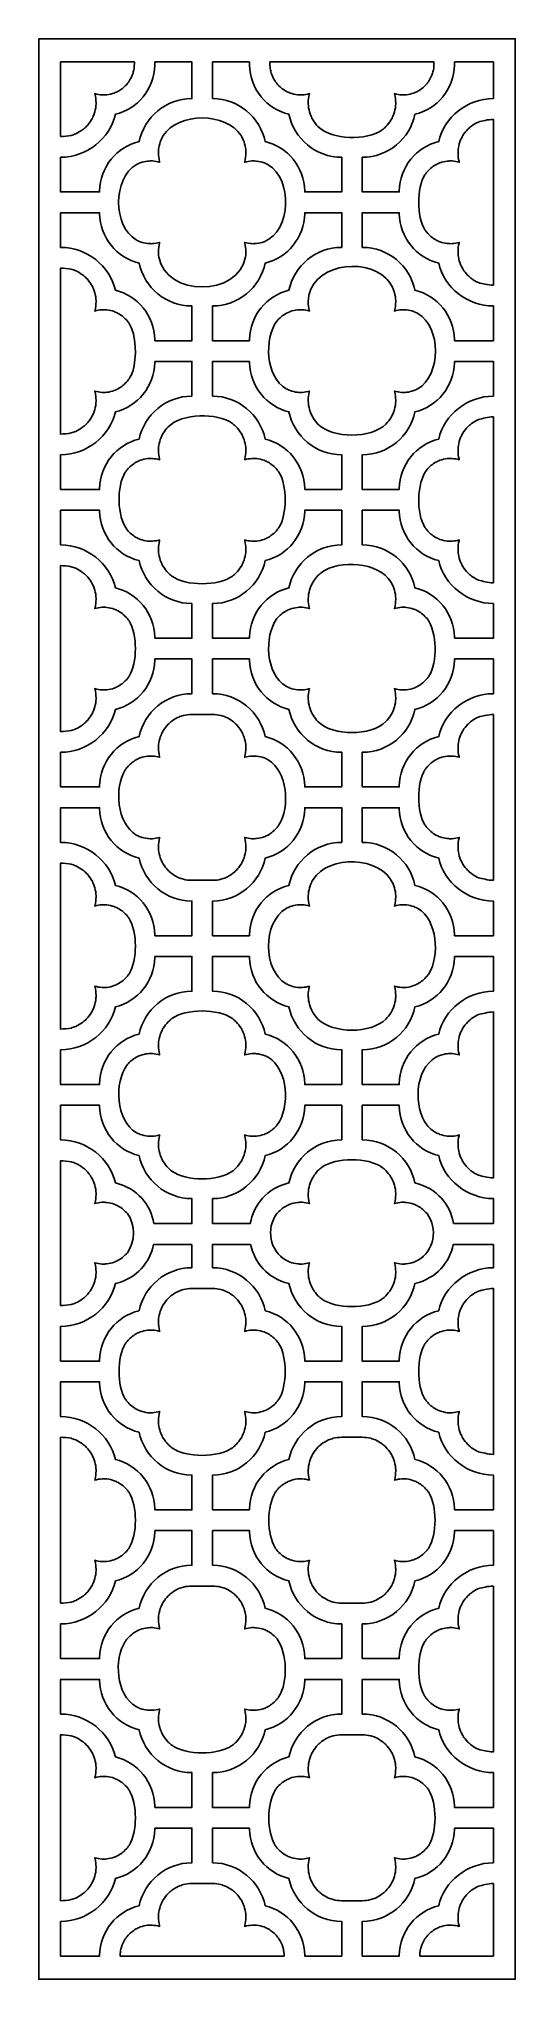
# Model space of a CAD drawing. Header units: centimetres. Extents: x -27 to -22.6, y -9 to 9.
import ezdxf

# ---------------------------------------------------------------- set-up
doc = ezdxf.new("R2010")
doc.units = ezdxf.units.CM
doc.header["$MEASUREMENT"] = 0
doc.layers.add('layer 1', color=7, linetype='Continuous')

msp = doc.modelspace()

# ---------------------------------------------------------------- linework, layer by layer
at = {"layer": 'layer 1', "color": 250}
msp.add_open_spline([(-26.99914, 9.00077), (-25.52365, 9.00077), (-24.04816, 9.00077), (-22.57267, 9.00077), (-22.57267, 9.00077), (-22.57267, 3.00044), (-22.57267, -2.99988), (-22.57267, -9.00021), (-22.57267, -9.00021), (-24.04816, -9.00021), (-25.52365, -9.00021), (-26.99914, -9.00021), (-26.99914, -9.00021), (-26.99914, -2.99988), (-26.99914, 3.00044), (-26.99914, 9.00077)], degree=3, knots=[0, 0, 0, 0, 0.2, 0.2, 0.2, 0.2, 0.4, 0.4, 0.4, 0.4, 0.6, 0.6, 0.6, 0.6, 1, 1, 1, 1], dxfattribs=at)
at = {"layer": 'layer 1', "color": 7}
for points, knots in [([(-25.92026, 8.78682), (-25.80564, 8.78682), (-25.69101, 8.78682), (-25.57639, 8.78682), (-25.57639, 8.78682), (-25.57639, 8.67319), (-25.57639, 8.55956), (-25.57639, 8.44593), (-25.57639, 8.44593), (-25.57758, 8.44594), (-25.57837, 8.44594), (-25.5785, 8.44594), (-25.5785, 8.44594), (-25.81746, 8.44594), (-26.01811, 8.27485), (-26.0668, 8.04767), (-26.0668, 8.04767), (-26.27418, 7.99842), (-26.43002, 7.81137), (-26.43393, 7.58801), (-26.43393, 7.58801), (-26.43395, 7.58692), (-26.43396, 7.58372), (-26.43397, 7.58018), (-26.43397, 7.58018), (-26.55484, 7.58018), (-26.6757, 7.58018), (-26.79656, 7.58018), (-26.79656, 7.58018), (-26.79656, 7.68751), (-26.79656, 7.79483), (-26.79656, 7.90217), (-26.79656, 7.90217), (-26.79549, 7.90217), (-26.79467, 7.90216), (-26.79445, 7.90216), (-26.79445, 7.90216), (-26.5555, 7.90216), (-26.33611, 8.07325), (-26.28742, 8.30043), (-26.28742, 8.30043), (-26.08092, 8.34948), (-25.92551, 8.53515), (-25.92035, 8.75728), (-25.92035, 8.75728), (-25.92031, 8.75905), (-25.92028, 8.78242), (-25.92026, 8.78682)], [0, 0, 0, 0, 0.07692308, 0.07692308, 0.07692308, 0.07692308, 0.15384615, 0.15384615, 0.15384615, 0.15384615, 0.23076923, 0.23076923, 0.23076923, 0.23076923, 0.30769231, 0.30769231, 0.30769231, 0.30769231, 0.38461538, 0.38461538, 0.38461538, 0.38461538, 0.46153846, 0.46153846, 0.46153846, 0.46153846, 0.53846154, 0.53846154, 0.53846154, 0.53846154, 0.61538462, 0.61538462, 0.61538462, 0.61538462, 0.69230769, 0.69230769, 0.69230769, 0.69230769, 0.76923077, 0.76923077, 0.76923077, 0.76923077, 0.84615385, 0.84615385, 0.84615385, 0.84615385, 1, 1, 1, 1]), ([(-26.79656, 8.78682), (-26.56806, 8.78682), (-26.33957, 8.78682), (-26.11107, 8.78682), (-26.11107, 8.78682), (-26.11112, 8.78155), (-26.11121, 8.75701), (-26.11131, 8.75457), (-26.11131, 8.75457), (-26.11175, 8.74481), (-26.11261, 8.73498), (-26.11389, 8.7248), (-26.11389, 8.7248), (-26.11641, 8.71058), (-26.11948, 8.69717), (-26.1234, 8.68327), (-26.1234, 8.68327), (-26.13263, 8.65577), (-26.14382, 8.63237), (-26.15935, 8.60793), (-26.15935, 8.60793), (-26.16486, 8.60048), (-26.17037, 8.59304), (-26.17589, 8.5856), (-26.17589, 8.5856), (-26.20112, 8.55617), (-26.22719, 8.53438), (-26.26056, 8.51495), (-26.26056, 8.51495), (-26.27305, 8.50846), (-26.28528, 8.50286), (-26.29834, 8.49765), (-26.29834, 8.49765), (-26.32132, 8.48975), (-26.34275, 8.48478), (-26.36682, 8.48168), (-26.36682, 8.48168), (-26.38168, 8.48053), (-26.39586, 8.48018), (-26.41075, 8.48056), (-26.41075, 8.48056), (-26.43443, 8.48238), (-26.45567, 8.48611), (-26.47841, 8.49252), (-26.47841, 8.49252), (-26.47767, 8.49003), (-26.47694, 8.48753), (-26.47623, 8.485), (-26.47623, 8.485), (-26.47017, 8.4586), (-26.46718, 8.43427), (-26.4665, 8.40717), (-26.4665, 8.40717), (-26.4669, 8.39101), (-26.46805, 8.37566), (-26.47007, 8.35963), (-26.47007, 8.35963), (-26.47468, 8.33365), (-26.48115, 8.3106), (-26.49075, 8.28606), (-26.49075, 8.28606), (-26.49702, 8.27207), (-26.50366, 8.259), (-26.51124, 8.24569), (-26.51124, 8.24569), (-26.52512, 8.22386), (-26.53963, 8.20521), (-26.55735, 8.18643), (-26.55735, 8.18643), (-26.56832, 8.17586), (-26.5793, 8.16623), (-26.59121, 8.15677), (-26.59121, 8.15677), (-26.61216, 8.1417), (-26.63248, 8.12985), (-26.6559, 8.11912), (-26.6559, 8.11912), (-26.67014, 8.11343), (-26.684, 8.10868), (-26.69871, 8.10444), (-26.69871, 8.10444), (-26.72484, 8.09831), (-26.76765, 8.09529), (-26.79445, 8.09461), (-26.79445, 8.09461), (-26.79467, 8.09461), (-26.79549, 8.09462), (-26.79656, 8.09463), (-26.79656, 8.09463), (-26.79656, 8.32536), (-26.79656, 8.55609), (-26.79656, 8.78682)], [0, 0, 0, 0, 0.04166667, 0.04166667, 0.04166667, 0.04166667, 0.08333333, 0.08333333, 0.08333333, 0.08333333, 0.125, 0.125, 0.125, 0.125, 0.16666667, 0.16666667, 0.16666667, 0.16666667, 0.20833333, 0.20833333, 0.20833333, 0.20833333, 0.25, 0.25, 0.25, 0.25, 0.29166667, 0.29166667, 0.29166667, 0.29166667, 0.33333333, 0.33333333, 0.33333333, 0.33333333, 0.375, 0.375, 0.375, 0.375, 0.41666667, 0.41666667, 0.41666667, 0.41666667, 0.45833333, 0.45833333, 0.45833333, 0.45833333, 0.5, 0.5, 0.5, 0.5, 0.54166667, 0.54166667, 0.54166667, 0.54166667, 0.58333333, 0.58333333, 0.58333333, 0.58333333, 0.625, 0.625, 0.625, 0.625, 0.66666667, 0.66666667, 0.66666667, 0.66666667, 0.70833333, 0.70833333, 0.70833333, 0.70833333, 0.75, 0.75, 0.75, 0.75, 0.79166667, 0.79166667, 0.79166667, 0.79166667, 0.83333333, 0.83333333, 0.83333333, 0.83333333, 0.875, 0.875, 0.875, 0.875, 0.91666667, 0.91666667, 0.91666667, 0.91666667, 1, 1, 1, 1]), ([(-25.04221, 8.78682), (-25.15647, 8.78682), (-25.27072, 8.78682), (-25.38498, 8.78682), (-25.38498, 8.78682), (-25.38498, 8.6732), (-25.38498, 8.55957), (-25.38498, 8.44594), (-25.38498, 8.44594), (-25.38441, 8.44594), (-25.38405, 8.44594), (-25.38397, 8.44594), (-25.38397, 8.44594), (-25.14501, 8.44594), (-24.94436, 8.27485), (-24.89566, 8.04767), (-24.89566, 8.04767), (-24.68829, 7.99842), (-24.53245, 7.81137), (-24.52854, 7.58801), (-24.52854, 7.58801), (-24.52852, 7.58692), (-24.5285, 7.58372), (-24.52849, 7.58018), (-24.52849, 7.58018), (-24.41388, 7.58018), (-24.29926, 7.58018), (-24.18465, 7.58018), (-24.18465, 7.58018), (-24.18465, 7.68751), (-24.18465, 7.79483), (-24.18465, 7.90217), (-24.18465, 7.90217), (-24.18572, 7.90217), (-24.18654, 7.90216), (-24.18675, 7.90216), (-24.18675, 7.90216), (-24.4257, 7.90216), (-24.62636, 8.07325), (-24.67505, 8.30043), (-24.67505, 8.30043), (-24.88156, 8.34948), (-25.03696, 8.53515), (-25.04212, 8.75728), (-25.04212, 8.75728), (-25.04216, 8.75905), (-25.04219, 8.78242), (-25.04221, 8.78682)], [0, 0, 0, 0, 0.07692308, 0.07692308, 0.07692308, 0.07692308, 0.15384615, 0.15384615, 0.15384615, 0.15384615, 0.23076923, 0.23076923, 0.23076923, 0.23076923, 0.30769231, 0.30769231, 0.30769231, 0.30769231, 0.38461538, 0.38461538, 0.38461538, 0.38461538, 0.46153846, 0.46153846, 0.46153846, 0.46153846, 0.53846154, 0.53846154, 0.53846154, 0.53846154, 0.61538462, 0.61538462, 0.61538462, 0.61538462, 0.69230769, 0.69230769, 0.69230769, 0.69230769, 0.76923077, 0.76923077, 0.76923077, 0.76923077, 0.84615385, 0.84615385, 0.84615385, 0.84615385, 1, 1, 1, 1]), ([(-23.80772, 8.15677), (-23.7958, 8.16623), (-23.78482, 8.17586), (-23.77385, 8.18643), (-23.77385, 8.18643), (-23.75613, 8.20521), (-23.74162, 8.22386), (-23.72775, 8.24569), (-23.72775, 8.24569), (-23.72017, 8.259), (-23.71353, 8.27207), (-23.70726, 8.28606), (-23.70726, 8.28606), (-23.69765, 8.3106), (-23.69119, 8.33365), (-23.68657, 8.35963), (-23.68657, 8.35963), (-23.68455, 8.37566), (-23.68341, 8.39101), (-23.683, 8.40717), (-23.683, 8.40717), (-23.68369, 8.43427), (-23.68668, 8.4586), (-23.69273, 8.485), (-23.69273, 8.485), (-23.69345, 8.48753), (-23.69418, 8.49003), (-23.69492, 8.49252), (-23.69492, 8.49252), (-23.67218, 8.48611), (-23.65093, 8.48238), (-23.62726, 8.48056), (-23.62726, 8.48056), (-23.61236, 8.48018), (-23.59818, 8.48053), (-23.58332, 8.48168), (-23.58332, 8.48168), (-23.55926, 8.48478), (-23.53782, 8.48975), (-23.51484, 8.49765), (-23.51484, 8.49765), (-23.50178, 8.50286), (-23.48956, 8.50846), (-23.47706, 8.51495), (-23.47706, 8.51495), (-23.44369, 8.53438), (-23.41762, 8.55617), (-23.39239, 8.5856), (-23.39239, 8.5856), (-23.38688, 8.59304), (-23.38136, 8.60048), (-23.37585, 8.60793), (-23.37585, 8.60793), (-23.36032, 8.63237), (-23.34914, 8.65577), (-23.33991, 8.68327), (-23.33991, 8.68327), (-23.33599, 8.69717), (-23.33292, 8.71058), (-23.33039, 8.7248), (-23.33039, 8.7248), (-23.32911, 8.73498), (-23.32825, 8.74481), (-23.32782, 8.75457), (-23.32782, 8.75457), (-23.32771, 8.75701), (-23.32763, 8.78155), (-23.32757, 8.78682), (-23.32757, 8.78682), (-23.83552, 8.78682), (-24.34346, 8.78682), (-24.8514, 8.78682), (-24.8514, 8.78682), (-24.85134, 8.78155), (-24.85127, 8.75701), (-24.85116, 8.75457), (-24.85116, 8.75457), (-24.85072, 8.74481), (-24.84986, 8.73498), (-24.84858, 8.7248), (-24.84858, 8.7248), (-24.84605, 8.71058), (-24.84298, 8.69717), (-24.83907, 8.68327), (-24.83907, 8.68327), (-24.82983, 8.65577), (-24.81864, 8.63237), (-24.80312, 8.60793), (-24.80312, 8.60793), (-24.79761, 8.60048), (-24.7921, 8.59304), (-24.78658, 8.5856), (-24.78658, 8.5856), (-24.76135, 8.55617), (-24.73529, 8.53438), (-24.70191, 8.51495), (-24.70191, 8.51495), (-24.68941, 8.50846), (-24.67718, 8.50286), (-24.66413, 8.49765), (-24.66413, 8.49765), (-24.64115, 8.48975), (-24.61972, 8.48478), (-24.59565, 8.48168), (-24.59565, 8.48168), (-24.58079, 8.48053), (-24.56661, 8.48018), (-24.55171, 8.48056), (-24.55171, 8.48056), (-24.52804, 8.48238), (-24.50679, 8.48611), (-24.48405, 8.49252), (-24.48405, 8.49252), (-24.4848, 8.49003), (-24.48553, 8.48753), (-24.48624, 8.485), (-24.48624, 8.485), (-24.49229, 8.4586), (-24.49529, 8.43427), (-24.49597, 8.40717), (-24.49597, 8.40717), (-24.49556, 8.39101), (-24.49443, 8.37566), (-24.49239, 8.35963), (-24.49239, 8.35963), (-24.48778, 8.33365), (-24.48132, 8.3106), (-24.47171, 8.28606), (-24.47171, 8.28606), (-24.46544, 8.27207), (-24.45881, 8.259), (-24.45122, 8.24569), (-24.45122, 8.24569), (-24.43735, 8.22386), (-24.42284, 8.20521), (-24.40512, 8.18643), (-24.40512, 8.18643), (-24.27469, 8.06071), (-23.95239, 8.05264), (-23.80772, 8.15677)], [0, 0, 0, 0, 0.02777778, 0.02777778, 0.02777778, 0.02777778, 0.05555556, 0.05555556, 0.05555556, 0.05555556, 0.08333333, 0.08333333, 0.08333333, 0.08333333, 0.11111111, 0.11111111, 0.11111111, 0.11111111, 0.13888889, 0.13888889, 0.13888889, 0.13888889, 0.16666667, 0.16666667, 0.16666667, 0.16666667, 0.19444444, 0.19444444, 0.19444444, 0.19444444, 0.22222222, 0.22222222, 0.22222222, 0.22222222, 0.25, 0.25, 0.25, 0.25, 0.27777778, 0.27777778, 0.27777778, 0.27777778, 0.30555556, 0.30555556, 0.30555556, 0.30555556, 0.33333333, 0.33333333, 0.33333333, 0.33333333, 0.36111111, 0.36111111, 0.36111111, 0.36111111, 0.38888889, 0.38888889, 0.38888889, 0.38888889, 0.41666667, 0.41666667, 0.41666667, 0.41666667, 0.44444444, 0.44444444, 0.44444444, 0.44444444, 0.47222222, 0.47222222, 0.47222222, 0.47222222, 0.5, 0.5, 0.5, 0.5, 0.52777778, 0.52777778, 0.52777778, 0.52777778, 0.55555556, 0.55555556, 0.55555556, 0.55555556, 0.58333333, 0.58333333, 0.58333333, 0.58333333, 0.61111111, 0.61111111, 0.61111111, 0.61111111, 0.63888889, 0.63888889, 0.63888889, 0.63888889, 0.66666667, 0.66666667, 0.66666667, 0.66666667, 0.69444444, 0.69444444, 0.69444444, 0.69444444, 0.72222222, 0.72222222, 0.72222222, 0.72222222, 0.75, 0.75, 0.75, 0.75, 0.77777778, 0.77777778, 0.77777778, 0.77777778, 0.80555556, 0.80555556, 0.80555556, 0.80555556, 0.83333333, 0.83333333, 0.83333333, 0.83333333, 0.86111111, 0.86111111, 0.86111111, 0.86111111, 0.88888889, 0.88888889, 0.88888889, 0.88888889, 0.91666667, 0.91666667, 0.91666667, 0.91666667, 0.94444444, 0.94444444, 0.94444444, 0.94444444, 1, 1, 1, 1]), ([(-23.13676, 8.78682), (-23.01626, 8.78682), (-22.89575, 8.78682), (-22.77525, 8.78682), (-22.77525, 8.78682), (-22.77525, 8.6732), (-22.77525, 8.55957), (-22.77525, 8.44594), (-22.77525, 8.44594), (-22.77582, 8.44594), (-22.77618, 8.44594), (-22.77627, 8.44594), (-22.77627, 8.44594), (-23.01522, 8.44594), (-23.23462, 8.27485), (-23.28331, 8.04767), (-23.28331, 8.04767), (-23.49068, 7.99842), (-23.64652, 7.81137), (-23.65043, 7.58801), (-23.65043, 7.58801), (-23.65045, 7.58692), (-23.65047, 7.58372), (-23.65048, 7.58018), (-23.65048, 7.58018), (-23.76509, 7.58018), (-23.87971, 7.58018), (-23.99432, 7.58018), (-23.99432, 7.58018), (-23.99432, 7.68751), (-23.99432, 7.79483), (-23.99432, 7.90217), (-23.99432, 7.90217), (-23.99325, 7.90217), (-23.99243, 7.90216), (-23.99222, 7.90216), (-23.99222, 7.90216), (-23.75326, 7.90216), (-23.55261, 8.07325), (-23.50393, 8.30043), (-23.50393, 8.30043), (-23.29742, 8.34948), (-23.14201, 8.53515), (-23.13686, 8.75728), (-23.13686, 8.75728), (-23.13681, 8.75905), (-23.13678, 8.78242), (-23.13676, 8.78682)], [0, 0, 0, 0, 0.07692308, 0.07692308, 0.07692308, 0.07692308, 0.15384615, 0.15384615, 0.15384615, 0.15384615, 0.23076923, 0.23076923, 0.23076923, 0.23076923, 0.30769231, 0.30769231, 0.30769231, 0.30769231, 0.38461538, 0.38461538, 0.38461538, 0.38461538, 0.46153846, 0.46153846, 0.46153846, 0.46153846, 0.53846154, 0.53846154, 0.53846154, 0.53846154, 0.61538462, 0.61538462, 0.61538462, 0.61538462, 0.69230769, 0.69230769, 0.69230769, 0.69230769, 0.76923077, 0.76923077, 0.76923077, 0.76923077, 0.84615385, 0.84615385, 0.84615385, 0.84615385, 1, 1, 1, 1]), ([(-25.11949, 8.10241), (-25.11191, 8.0891), (-25.10527, 8.07603), (-25.099, 8.06204), (-25.099, 8.06204), (-25.0894, 8.0375), (-25.08293, 8.01445), (-25.07832, 7.98847), (-25.07832, 7.98847), (-25.07629, 7.97244), (-25.07515, 7.95709), (-25.07475, 7.94093), (-25.07475, 7.94093), (-25.07543, 7.91383), (-25.07842, 7.8895), (-25.08447, 7.8631), (-25.08447, 7.8631), (-25.08518, 7.86057), (-25.08591, 7.85806), (-25.08666, 7.85558), (-25.08666, 7.85558), (-25.06392, 7.862), (-25.04268, 7.86572), (-25.019, 7.86754), (-25.019, 7.86754), (-25.0041, 7.86792), (-24.98992, 7.86757), (-24.97506, 7.86643), (-24.97506, 7.86643), (-24.951, 7.86332), (-24.92956, 7.85835), (-24.90659, 7.85046), (-24.90659, 7.85046), (-24.89353, 7.84524), (-24.8813, 7.83964), (-24.86881, 7.83315), (-24.86881, 7.83315), (-24.6391, 7.69939), (-24.65093, 7.21972), (-24.90659, 7.11751), (-24.90659, 7.11751), (-24.92956, 7.10963), (-24.951, 7.10465), (-24.97506, 7.10154), (-24.97506, 7.10154), (-24.98992, 7.1004), (-25.0041, 7.10004), (-25.019, 7.10042), (-25.019, 7.10042), (-25.04268, 7.10226), (-25.06392, 7.10598), (-25.08666, 7.11239), (-25.08666, 7.11239), (-25.08591, 7.1099), (-25.08518, 7.1074), (-25.08447, 7.10487), (-25.08447, 7.10487), (-25.07842, 7.07847), (-25.07543, 7.05413), (-25.07475, 7.02703), (-25.07475, 7.02703), (-25.07515, 7.01088), (-25.07629, 6.99553), (-25.07832, 6.9795), (-25.07832, 6.9795), (-25.14488, 6.60459), (-25.81758, 6.60458), (-25.88415, 6.9795), (-25.88415, 6.9795), (-25.88617, 6.99553), (-25.88731, 7.01088), (-25.88772, 7.02703), (-25.88772, 7.02703), (-25.88704, 7.05413), (-25.88405, 7.07847), (-25.87799, 7.10487), (-25.87799, 7.10487), (-25.87728, 7.1074), (-25.87655, 7.1099), (-25.87581, 7.11239), (-25.87581, 7.11239), (-25.89855, 7.10598), (-25.91979, 7.10226), (-25.94346, 7.10042), (-25.94346, 7.10042), (-25.95836, 7.10004), (-25.97254, 7.1004), (-25.9874, 7.10154), (-25.9874, 7.10154), (-26.01147, 7.10465), (-26.0329, 7.10963), (-26.05588, 7.11751), (-26.05588, 7.11751), (-26.06893, 7.12273), (-26.08116, 7.12833), (-26.09366, 7.13482), (-26.09366, 7.13482), (-26.31227, 7.26212), (-26.31192, 7.70605), (-26.09366, 7.83315), (-26.09366, 7.83315), (-26.08116, 7.83964), (-26.06893, 7.84524), (-26.05588, 7.85046), (-26.05588, 7.85046), (-26.0329, 7.85835), (-26.01147, 7.86332), (-25.9874, 7.86643), (-25.9874, 7.86643), (-25.97254, 7.86757), (-25.95836, 7.86792), (-25.94346, 7.86754), (-25.94346, 7.86754), (-25.91979, 7.86572), (-25.89855, 7.862), (-25.87581, 7.85558), (-25.87581, 7.85558), (-25.87655, 7.85806), (-25.87728, 7.86057), (-25.87799, 7.8631), (-25.87799, 7.8631), (-25.88405, 7.8895), (-25.88704, 7.91383), (-25.88772, 7.94093), (-25.88772, 7.94093), (-25.88731, 7.95709), (-25.88617, 7.97244), (-25.88415, 7.98847), (-25.88415, 7.98847), (-25.87954, 8.01445), (-25.87307, 8.0375), (-25.86346, 8.06204), (-25.86346, 8.06204), (-25.85719, 8.07603), (-25.85056, 8.0891), (-25.84297, 8.10241), (-25.84297, 8.10241), (-25.70406, 8.32107), (-25.25858, 8.32135), (-25.11949, 8.10241)], [0, 0, 0, 0, 0.02777778, 0.02777778, 0.02777778, 0.02777778, 0.05555556, 0.05555556, 0.05555556, 0.05555556, 0.08333333, 0.08333333, 0.08333333, 0.08333333, 0.11111111, 0.11111111, 0.11111111, 0.11111111, 0.13888889, 0.13888889, 0.13888889, 0.13888889, 0.16666667, 0.16666667, 0.16666667, 0.16666667, 0.19444444, 0.19444444, 0.19444444, 0.19444444, 0.22222222, 0.22222222, 0.22222222, 0.22222222, 0.25, 0.25, 0.25, 0.25, 0.27777778, 0.27777778, 0.27777778, 0.27777778, 0.30555556, 0.30555556, 0.30555556, 0.30555556, 0.33333333, 0.33333333, 0.33333333, 0.33333333, 0.36111111, 0.36111111, 0.36111111, 0.36111111, 0.38888889, 0.38888889, 0.38888889, 0.38888889, 0.41666667, 0.41666667, 0.41666667, 0.41666667, 0.44444444, 0.44444444, 0.44444444, 0.44444444, 0.47222222, 0.47222222, 0.47222222, 0.47222222, 0.5, 0.5, 0.5, 0.5, 0.52777778, 0.52777778, 0.52777778, 0.52777778, 0.55555556, 0.55555556, 0.55555556, 0.55555556, 0.58333333, 0.58333333, 0.58333333, 0.58333333, 0.61111111, 0.61111111, 0.61111111, 0.61111111, 0.63888889, 0.63888889, 0.63888889, 0.63888889, 0.66666667, 0.66666667, 0.66666667, 0.66666667, 0.69444444, 0.69444444, 0.69444444, 0.69444444, 0.72222222, 0.72222222, 0.72222222, 0.72222222, 0.75, 0.75, 0.75, 0.75, 0.77777778, 0.77777778, 0.77777778, 0.77777778, 0.80555556, 0.80555556, 0.80555556, 0.80555556, 0.83333333, 0.83333333, 0.83333333, 0.83333333, 0.86111111, 0.86111111, 0.86111111, 0.86111111, 0.88888889, 0.88888889, 0.88888889, 0.88888889, 0.91666667, 0.91666667, 0.91666667, 0.91666667, 0.94444444, 0.94444444, 0.94444444, 0.94444444, 1, 1, 1, 1]), ([(-22.77525, 6.71449), (-22.77525, 7.22749), (-22.77525, 7.74048), (-22.77525, 8.25349), (-22.77525, 8.25349), (-22.77582, 8.25349), (-22.77618, 8.25349), (-22.77627, 8.25349), (-22.77627, 8.25349), (-22.80307, 8.2528), (-22.82714, 8.24979), (-22.85327, 8.24366), (-22.85327, 8.24366), (-22.86799, 8.23942), (-22.90058, 8.23468), (-22.91482, 8.22898), (-22.91482, 8.22898), (-22.93824, 8.21825), (-22.95857, 8.20641), (-22.97951, 8.19133), (-22.97951, 8.19133), (-22.99143, 8.18186), (-23.00241, 8.17224), (-23.01338, 8.16167), (-23.01338, 8.16167), (-23.03109, 8.14289), (-23.04561, 8.12424), (-23.05948, 8.10241), (-23.05948, 8.10241), (-23.06706, 8.0891), (-23.0737, 8.07603), (-23.07997, 8.06204), (-23.07997, 8.06204), (-23.08957, 8.0375), (-23.09604, 8.01445), (-23.10065, 7.98847), (-23.10065, 7.98847), (-23.10268, 7.97244), (-23.10381, 7.95709), (-23.10422, 7.94093), (-23.10422, 7.94093), (-23.10354, 7.91383), (-23.10055, 7.8895), (-23.0945, 7.8631), (-23.0945, 7.8631), (-23.09378, 7.86057), (-23.09305, 7.85806), (-23.09231, 7.85558), (-23.09231, 7.85558), (-23.11505, 7.862), (-23.13629, 7.86572), (-23.15996, 7.86754), (-23.15996, 7.86754), (-23.17487, 7.86792), (-23.18904, 7.86757), (-23.20391, 7.86643), (-23.20391, 7.86643), (-23.22797, 7.86332), (-23.2494, 7.85835), (-23.27238, 7.85046), (-23.27238, 7.85046), (-23.28544, 7.84524), (-23.29766, 7.83964), (-23.31016, 7.83315), (-23.31016, 7.83315), (-23.34354, 7.81372), (-23.36961, 7.79193), (-23.39484, 7.76251), (-23.39484, 7.76251), (-23.40035, 7.75506), (-23.40587, 7.74762), (-23.41138, 7.74017), (-23.41138, 7.74017), (-23.48866, 7.61853), (-23.48866, 7.34945), (-23.41138, 7.2278), (-23.41138, 7.2278), (-23.40587, 7.22035), (-23.40035, 7.21291), (-23.39484, 7.20546), (-23.39484, 7.20546), (-23.36961, 7.17604), (-23.34354, 7.15425), (-23.31016, 7.13482), (-23.31016, 7.13482), (-23.29766, 7.12833), (-23.28544, 7.12273), (-23.27238, 7.11751), (-23.27238, 7.11751), (-23.2494, 7.10963), (-23.22797, 7.10465), (-23.20391, 7.10154), (-23.20391, 7.10154), (-23.18904, 7.1004), (-23.17487, 7.10004), (-23.15996, 7.10042), (-23.15996, 7.10042), (-23.13629, 7.10226), (-23.11505, 7.10598), (-23.09231, 7.11239), (-23.09231, 7.11239), (-23.09305, 7.1099), (-23.09378, 7.1074), (-23.0945, 7.10487), (-23.0945, 7.10487), (-23.10055, 7.07847), (-23.10354, 7.05413), (-23.10422, 7.02703), (-23.10422, 7.02703), (-23.10381, 7.01088), (-23.10268, 6.99553), (-23.10065, 6.9795), (-23.10065, 6.9795), (-23.09604, 6.95352), (-23.08957, 6.93047), (-23.07997, 6.90592), (-23.07997, 6.90592), (-23.0737, 6.89194), (-23.06706, 6.87887), (-23.05948, 6.86556), (-23.05948, 6.86556), (-23.04561, 6.84373), (-23.03109, 6.82507), (-23.01338, 6.8063), (-23.01338, 6.8063), (-23.00241, 6.79573), (-22.99143, 6.78611), (-22.97951, 6.77663), (-22.97951, 6.77663), (-22.95857, 6.76156), (-22.93824, 6.74972), (-22.91482, 6.73898), (-22.91482, 6.73898), (-22.90058, 6.7333), (-22.86799, 6.72855), (-22.85327, 6.7243), (-22.85327, 6.7243), (-22.82714, 6.71819), (-22.80307, 6.71516), (-22.77627, 6.71447), (-22.77627, 6.71447), (-22.77618, 6.71447), (-22.77582, 6.71448), (-22.77525, 6.71449)], [0, 0, 0, 0, 0.02702703, 0.02702703, 0.02702703, 0.02702703, 0.05405405, 0.05405405, 0.05405405, 0.05405405, 0.08108108, 0.08108108, 0.08108108, 0.08108108, 0.10810811, 0.10810811, 0.10810811, 0.10810811, 0.13513514, 0.13513514, 0.13513514, 0.13513514, 0.16216216, 0.16216216, 0.16216216, 0.16216216, 0.18918919, 0.18918919, 0.18918919, 0.18918919, 0.21621622, 0.21621622, 0.21621622, 0.21621622, 0.24324324, 0.24324324, 0.24324324, 0.24324324, 0.27027027, 0.27027027, 0.27027027, 0.27027027, 0.2972973, 0.2972973, 0.2972973, 0.2972973, 0.32432432, 0.32432432, 0.32432432, 0.32432432, 0.35135135, 0.35135135, 0.35135135, 0.35135135, 0.37837838, 0.37837838, 0.37837838, 0.37837838, 0.40540541, 0.40540541, 0.40540541, 0.40540541, 0.43243243, 0.43243243, 0.43243243, 0.43243243, 0.45945946, 0.45945946, 0.45945946, 0.45945946, 0.48648649, 0.48648649, 0.48648649, 0.48648649, 0.51351351, 0.51351351, 0.51351351, 0.51351351, 0.54054054, 0.54054054, 0.54054054, 0.54054054, 0.56756757, 0.56756757, 0.56756757, 0.56756757, 0.59459459, 0.59459459, 0.59459459, 0.59459459, 0.62162162, 0.62162162, 0.62162162, 0.62162162, 0.64864865, 0.64864865, 0.64864865, 0.64864865, 0.67567568, 0.67567568, 0.67567568, 0.67567568, 0.7027027, 0.7027027, 0.7027027, 0.7027027, 0.72972973, 0.72972973, 0.72972973, 0.72972973, 0.75675676, 0.75675676, 0.75675676, 0.75675676, 0.78378378, 0.78378378, 0.78378378, 0.78378378, 0.81081081, 0.81081081, 0.81081081, 0.81081081, 0.83783784, 0.83783784, 0.83783784, 0.83783784, 0.86486486, 0.86486486, 0.86486486, 0.86486486, 0.89189189, 0.89189189, 0.89189189, 0.89189189, 0.91891892, 0.91891892, 0.91891892, 0.91891892, 0.94594595, 0.94594595, 0.94594595, 0.94594595, 1, 1, 1, 1]), ([(-25.92026, 6.20008), (-25.80564, 6.20008), (-25.69101, 6.20008), (-25.57639, 6.20008), (-25.57639, 6.20008), (-25.57639, 6.3074), (-25.57639, 6.41472), (-25.57639, 6.52203), (-25.57639, 6.52203), (-25.57758, 6.52203), (-25.57837, 6.52203), (-25.5785, 6.52203), (-25.5785, 6.52203), (-25.81746, 6.52203), (-26.01811, 6.69312), (-26.0668, 6.92029), (-26.0668, 6.92029), (-26.27418, 6.96956), (-26.43002, 7.15659), (-26.43393, 7.37996), (-26.43393, 7.37996), (-26.43395, 7.38105), (-26.43396, 7.38425), (-26.43397, 7.38779), (-26.43397, 7.38779), (-26.55484, 7.38779), (-26.6757, 7.38779), (-26.79656, 7.38779), (-26.79656, 7.38779), (-26.79656, 7.28046), (-26.79656, 7.17313), (-26.79656, 7.0658), (-26.79656, 7.0658), (-26.79549, 7.06581), (-26.79467, 7.06581), (-26.79445, 7.06581), (-26.79445, 7.06581), (-26.5555, 7.06581), (-26.33611, 6.89471), (-26.28742, 6.66754), (-26.28742, 6.66754), (-26.08092, 6.61849), (-25.92551, 6.43281), (-25.92035, 6.21069), (-25.92035, 6.21069), (-25.92031, 6.20892), (-25.92028, 6.20449), (-25.92026, 6.20008)], [0, 0, 0, 0, 0.07692308, 0.07692308, 0.07692308, 0.07692308, 0.15384615, 0.15384615, 0.15384615, 0.15384615, 0.23076923, 0.23076923, 0.23076923, 0.23076923, 0.30769231, 0.30769231, 0.30769231, 0.30769231, 0.38461538, 0.38461538, 0.38461538, 0.38461538, 0.46153846, 0.46153846, 0.46153846, 0.46153846, 0.53846154, 0.53846154, 0.53846154, 0.53846154, 0.61538462, 0.61538462, 0.61538462, 0.61538462, 0.69230769, 0.69230769, 0.69230769, 0.69230769, 0.76923077, 0.76923077, 0.76923077, 0.76923077, 0.84615385, 0.84615385, 0.84615385, 0.84615385, 1, 1, 1, 1]), ([(-25.04221, 6.20008), (-25.15647, 6.20008), (-25.27072, 6.20008), (-25.38498, 6.20008), (-25.38498, 6.20008), (-25.38498, 6.3074), (-25.38498, 6.41472), (-25.38498, 6.52203), (-25.38498, 6.52203), (-25.38441, 6.52203), (-25.38405, 6.52203), (-25.38397, 6.52203), (-25.38397, 6.52203), (-25.14501, 6.52203), (-24.94436, 6.69312), (-24.89566, 6.92029), (-24.89566, 6.92029), (-24.68829, 6.96956), (-24.53245, 7.15659), (-24.52854, 7.37996), (-24.52854, 7.37996), (-24.52852, 7.38105), (-24.5285, 7.38425), (-24.52849, 7.38779), (-24.52849, 7.38779), (-24.41388, 7.38779), (-24.29926, 7.38779), (-24.18465, 7.38779), (-24.18465, 7.38779), (-24.18465, 7.28046), (-24.18465, 7.17313), (-24.18465, 7.0658), (-24.18465, 7.0658), (-24.18572, 7.06581), (-24.18654, 7.06581), (-24.18675, 7.06581), (-24.18675, 7.06581), (-24.4257, 7.06581), (-24.62636, 6.89471), (-24.67505, 6.66754), (-24.67505, 6.66754), (-24.88156, 6.61849), (-25.03696, 6.43281), (-25.04212, 6.21069), (-25.04212, 6.21069), (-25.04216, 6.20892), (-25.04219, 6.20449), (-25.04221, 6.20008)], [0, 0, 0, 0, 0.07692308, 0.07692308, 0.07692308, 0.07692308, 0.15384615, 0.15384615, 0.15384615, 0.15384615, 0.23076923, 0.23076923, 0.23076923, 0.23076923, 0.30769231, 0.30769231, 0.30769231, 0.30769231, 0.38461538, 0.38461538, 0.38461538, 0.38461538, 0.46153846, 0.46153846, 0.46153846, 0.46153846, 0.53846154, 0.53846154, 0.53846154, 0.53846154, 0.61538462, 0.61538462, 0.61538462, 0.61538462, 0.69230769, 0.69230769, 0.69230769, 0.69230769, 0.76923077, 0.76923077, 0.76923077, 0.76923077, 0.84615385, 0.84615385, 0.84615385, 0.84615385, 1, 1, 1, 1]), ([(-23.13676, 6.20008), (-23.01626, 6.20008), (-22.89575, 6.20008), (-22.77525, 6.20008), (-22.77525, 6.20008), (-22.77525, 6.3074), (-22.77525, 6.41472), (-22.77525, 6.52203), (-22.77525, 6.52203), (-22.77582, 6.52203), (-22.77618, 6.52203), (-22.77627, 6.52203), (-22.77627, 6.52203), (-23.01522, 6.52203), (-23.23462, 6.69312), (-23.28331, 6.92029), (-23.28331, 6.92029), (-23.49068, 6.96956), (-23.64652, 7.15659), (-23.65043, 7.37996), (-23.65043, 7.37996), (-23.65045, 7.38105), (-23.65047, 7.38425), (-23.65048, 7.38779), (-23.65048, 7.38779), (-23.76509, 7.38779), (-23.87971, 7.38779), (-23.99432, 7.38779), (-23.99432, 7.38779), (-23.99432, 7.28046), (-23.99432, 7.17313), (-23.99432, 7.0658), (-23.99432, 7.0658), (-23.99325, 7.06581), (-23.99243, 7.06581), (-23.99222, 7.06581), (-23.99222, 7.06581), (-23.75326, 7.06581), (-23.55261, 6.89471), (-23.50393, 6.66754), (-23.50393, 6.66754), (-23.29742, 6.61849), (-23.14201, 6.43281), (-23.13686, 6.21069), (-23.13686, 6.21069), (-23.13681, 6.20892), (-23.13678, 6.20449), (-23.13676, 6.20008)], [0, 0, 0, 0, 0.07692308, 0.07692308, 0.07692308, 0.07692308, 0.15384615, 0.15384615, 0.15384615, 0.15384615, 0.23076923, 0.23076923, 0.23076923, 0.23076923, 0.30769231, 0.30769231, 0.30769231, 0.30769231, 0.38461538, 0.38461538, 0.38461538, 0.38461538, 0.46153846, 0.46153846, 0.46153846, 0.46153846, 0.53846154, 0.53846154, 0.53846154, 0.53846154, 0.61538462, 0.61538462, 0.61538462, 0.61538462, 0.69230769, 0.69230769, 0.69230769, 0.69230769, 0.76923077, 0.76923077, 0.76923077, 0.76923077, 0.84615385, 0.84615385, 0.84615385, 0.84615385, 1, 1, 1, 1]), ([(-26.15935, 6.36004), (-26.16486, 6.36748), (-26.17037, 6.37493), (-26.17589, 6.38237), (-26.17589, 6.38237), (-26.20112, 6.41179), (-26.22719, 6.43358), (-26.26056, 6.45302), (-26.26056, 6.45302), (-26.27305, 6.4595), (-26.28528, 6.4651), (-26.29834, 6.47032), (-26.29834, 6.47032), (-26.32132, 6.47821), (-26.34275, 6.48319), (-26.36682, 6.48629), (-26.36682, 6.48629), (-26.38168, 6.48744), (-26.39586, 6.4878), (-26.41075, 6.48741), (-26.41075, 6.48741), (-26.43443, 6.48558), (-26.45567, 6.48186), (-26.47841, 6.47545), (-26.47841, 6.47545), (-26.47767, 6.47793), (-26.47694, 6.48044), (-26.47623, 6.48297), (-26.47623, 6.48297), (-26.47017, 6.50938), (-26.46718, 6.53371), (-26.4665, 6.5608), (-26.4665, 6.5608), (-26.4669, 6.57696), (-26.46805, 6.59231), (-26.47007, 6.60834), (-26.47007, 6.60834), (-26.47468, 6.63432), (-26.48115, 6.65737), (-26.49075, 6.68192), (-26.49075, 6.68192), (-26.49702, 6.6959), (-26.50366, 6.70897), (-26.51124, 6.72228), (-26.51124, 6.72228), (-26.52512, 6.74411), (-26.53963, 6.76276), (-26.55735, 6.78154), (-26.55735, 6.78154), (-26.56832, 6.79211), (-26.5793, 6.80173), (-26.59121, 6.81121), (-26.59121, 6.81121), (-26.61216, 6.82628), (-26.63248, 6.83812), (-26.6559, 6.84885), (-26.6559, 6.84885), (-26.67014, 6.85454), (-26.684, 6.85929), (-26.69871, 6.86353), (-26.69871, 6.86353), (-26.72484, 6.86965), (-26.76765, 6.87267), (-26.79445, 6.87337), (-26.79445, 6.87337), (-26.79467, 6.87335), (-26.79549, 6.87335), (-26.79656, 6.87335), (-26.79656, 6.87335), (-26.79656, 6.36038), (-26.79656, 5.84741), (-26.79656, 5.33445), (-26.79656, 5.33445), (-26.79549, 5.33444), (-26.79467, 5.33444), (-26.79445, 5.33443), (-26.79445, 5.33443), (-26.76765, 5.33511), (-26.72484, 5.33814), (-26.69871, 5.34426), (-26.69871, 5.34426), (-26.684, 5.3485), (-26.67014, 5.35325), (-26.6559, 5.35894), (-26.6559, 5.35894), (-26.63248, 5.36968), (-26.61216, 5.38151), (-26.59121, 5.39659), (-26.59121, 5.39659), (-26.5793, 5.40606), (-26.56832, 5.41568), (-26.55735, 5.42625), (-26.55735, 5.42625), (-26.53963, 5.44503), (-26.52512, 5.46369), (-26.51124, 5.48551), (-26.51124, 5.48551), (-26.50366, 5.49882), (-26.49702, 5.51189), (-26.49075, 5.52588), (-26.49075, 5.52588), (-26.48115, 5.55042), (-26.47468, 5.57347), (-26.47007, 5.59945), (-26.47007, 5.59945), (-26.46805, 5.61549), (-26.4669, 5.63083), (-26.4665, 5.64699), (-26.4665, 5.64699), (-26.46718, 5.67409), (-26.47017, 5.69842), (-26.47623, 5.72483), (-26.47623, 5.72483), (-26.47694, 5.72736), (-26.47767, 5.72985), (-26.47841, 5.73234), (-26.47841, 5.73234), (-26.45567, 5.72593), (-26.43443, 5.72221), (-26.41075, 5.72038), (-26.41075, 5.72038), (-26.39586, 5.71999), (-26.38168, 5.72035), (-26.36682, 5.7215), (-26.36682, 5.7215), (-26.34275, 5.72461), (-26.32132, 5.72958), (-26.29834, 5.73746), (-26.29834, 5.73746), (-26.28528, 5.74269), (-26.27305, 5.74828), (-26.26056, 5.75477), (-26.26056, 5.75477), (-26.22719, 5.77421), (-26.20112, 5.79599), (-26.17589, 5.82542), (-26.17589, 5.82542), (-26.17037, 5.83286), (-26.16486, 5.84031), (-26.15935, 5.84776), (-26.15935, 5.84776), (-26.14382, 5.87219), (-26.13263, 5.89559), (-26.1234, 5.9231), (-26.1234, 5.9231), (-26.08992, 6.04182), (-26.09038, 6.25147), (-26.15935, 6.36004)], [0, 0, 0, 0, 0.02631579, 0.02631579, 0.02631579, 0.02631579, 0.05263158, 0.05263158, 0.05263158, 0.05263158, 0.07894737, 0.07894737, 0.07894737, 0.07894737, 0.10526316, 0.10526316, 0.10526316, 0.10526316, 0.13157895, 0.13157895, 0.13157895, 0.13157895, 0.15789474, 0.15789474, 0.15789474, 0.15789474, 0.18421053, 0.18421053, 0.18421053, 0.18421053, 0.21052632, 0.21052632, 0.21052632, 0.21052632, 0.23684211, 0.23684211, 0.23684211, 0.23684211, 0.26315789, 0.26315789, 0.26315789, 0.26315789, 0.28947368, 0.28947368, 0.28947368, 0.28947368, 0.31578947, 0.31578947, 0.31578947, 0.31578947, 0.34210526, 0.34210526, 0.34210526, 0.34210526, 0.36842105, 0.36842105, 0.36842105, 0.36842105, 0.39473684, 0.39473684, 0.39473684, 0.39473684, 0.42105263, 0.42105263, 0.42105263, 0.42105263, 0.44736842, 0.44736842, 0.44736842, 0.44736842, 0.47368421, 0.47368421, 0.47368421, 0.47368421, 0.5, 0.5, 0.5, 0.5, 0.52631579, 0.52631579, 0.52631579, 0.52631579, 0.55263158, 0.55263158, 0.55263158, 0.55263158, 0.57894737, 0.57894737, 0.57894737, 0.57894737, 0.60526316, 0.60526316, 0.60526316, 0.60526316, 0.63157895, 0.63157895, 0.63157895, 0.63157895, 0.65789474, 0.65789474, 0.65789474, 0.65789474, 0.68421053, 0.68421053, 0.68421053, 0.68421053, 0.71052632, 0.71052632, 0.71052632, 0.71052632, 0.73684211, 0.73684211, 0.73684211, 0.73684211, 0.76315789, 0.76315789, 0.76315789, 0.76315789, 0.78947368, 0.78947368, 0.78947368, 0.78947368, 0.81578947, 0.81578947, 0.81578947, 0.81578947, 0.84210526, 0.84210526, 0.84210526, 0.84210526, 0.86842105, 0.86842105, 0.86842105, 0.86842105, 0.89473684, 0.89473684, 0.89473684, 0.89473684, 0.92105263, 0.92105263, 0.92105263, 0.92105263, 0.94736842, 0.94736842, 0.94736842, 0.94736842, 1, 1, 1, 1]), ([(-24.49597, 6.5608), (-24.49529, 6.53371), (-24.49229, 6.50938), (-24.48624, 6.48297), (-24.48624, 6.48297), (-24.48553, 6.48044), (-24.4848, 6.47793), (-24.48405, 6.47545), (-24.48405, 6.47545), (-24.50679, 6.48186), (-24.52804, 6.48558), (-24.55171, 6.48741), (-24.55171, 6.48741), (-24.56661, 6.4878), (-24.58079, 6.48744), (-24.59565, 6.48629), (-24.59565, 6.48629), (-24.61972, 6.48319), (-24.64115, 6.47821), (-24.66413, 6.47032), (-24.66413, 6.47032), (-24.67718, 6.4651), (-24.68941, 6.4595), (-24.70191, 6.45302), (-24.70191, 6.45302), (-24.73529, 6.43358), (-24.76135, 6.41179), (-24.78658, 6.38237), (-24.78658, 6.38237), (-24.90803, 6.21838), (-24.89205, 5.8655), (-24.70191, 5.75477), (-24.70191, 5.75477), (-24.68941, 5.74828), (-24.67718, 5.74269), (-24.66413, 5.73746), (-24.66413, 5.73746), (-24.64115, 5.72958), (-24.61972, 5.72461), (-24.59565, 5.7215), (-24.59565, 5.7215), (-24.58079, 5.72035), (-24.56661, 5.71999), (-24.55171, 5.72038), (-24.55171, 5.72038), (-24.52804, 5.72221), (-24.50679, 5.72593), (-24.48405, 5.73234), (-24.48405, 5.73234), (-24.4848, 5.72985), (-24.48553, 5.72736), (-24.48624, 5.72483), (-24.48624, 5.72483), (-24.49229, 5.69842), (-24.49529, 5.67409), (-24.49597, 5.64699), (-24.49597, 5.64699), (-24.49556, 5.63083), (-24.49443, 5.61549), (-24.49239, 5.59945), (-24.49239, 5.59945), (-24.48778, 5.57347), (-24.48132, 5.55042), (-24.47171, 5.52588), (-24.47171, 5.52588), (-24.46544, 5.51189), (-24.45881, 5.49882), (-24.45122, 5.48551), (-24.45122, 5.48551), (-24.43735, 5.46369), (-24.42284, 5.44503), (-24.40512, 5.42625), (-24.40512, 5.42625), (-24.26396, 5.29019), (-23.91501, 5.29018), (-23.77385, 5.42625), (-23.77385, 5.42625), (-23.75613, 5.44503), (-23.74162, 5.46369), (-23.72775, 5.48551), (-23.72775, 5.48551), (-23.72017, 5.49882), (-23.71353, 5.51189), (-23.70726, 5.52588), (-23.70726, 5.52588), (-23.69765, 5.55042), (-23.69119, 5.57347), (-23.68657, 5.59945), (-23.68657, 5.59945), (-23.68455, 5.61549), (-23.68341, 5.63083), (-23.683, 5.64699), (-23.683, 5.64699), (-23.68369, 5.67409), (-23.68668, 5.69842), (-23.69273, 5.72483), (-23.69273, 5.72483), (-23.69345, 5.72736), (-23.69418, 5.72985), (-23.69492, 5.73234), (-23.69492, 5.73234), (-23.67218, 5.72593), (-23.65093, 5.72221), (-23.62726, 5.72038), (-23.62726, 5.72038), (-23.61236, 5.71999), (-23.59818, 5.72035), (-23.58332, 5.7215), (-23.58332, 5.7215), (-23.55926, 5.72461), (-23.53782, 5.72958), (-23.51484, 5.73746), (-23.51484, 5.73746), (-23.50178, 5.74269), (-23.48956, 5.74828), (-23.47706, 5.75477), (-23.47706, 5.75477), (-23.25971, 5.88135), (-23.25972, 6.32646), (-23.47706, 6.45302), (-23.47706, 6.45302), (-23.48956, 6.4595), (-23.50178, 6.4651), (-23.51484, 6.47032), (-23.51484, 6.47032), (-23.53782, 6.47821), (-23.55926, 6.48319), (-23.58332, 6.48629), (-23.58332, 6.48629), (-23.59818, 6.48744), (-23.61236, 6.4878), (-23.62726, 6.48741), (-23.62726, 6.48741), (-23.65093, 6.48558), (-23.67218, 6.48186), (-23.69492, 6.47545), (-23.69492, 6.47545), (-23.69418, 6.47793), (-23.69345, 6.48044), (-23.69273, 6.48297), (-23.69273, 6.48297), (-23.68668, 6.50938), (-23.68369, 6.53371), (-23.683, 6.5608), (-23.683, 6.5608), (-23.68341, 6.57696), (-23.68455, 6.59231), (-23.68657, 6.60834), (-23.68657, 6.60834), (-23.69119, 6.63432), (-23.69765, 6.65737), (-23.70726, 6.68192), (-23.70726, 6.68192), (-23.71353, 6.6959), (-23.72017, 6.70897), (-23.72775, 6.72228), (-23.72775, 6.72228), (-23.74162, 6.74411), (-23.75613, 6.76276), (-23.77385, 6.78154), (-23.77385, 6.78154), (-23.97854, 6.97886), (-24.48727, 6.90703), (-24.49597, 6.5608)], [0, 0, 0, 0, 0.02380952, 0.02380952, 0.02380952, 0.02380952, 0.04761905, 0.04761905, 0.04761905, 0.04761905, 0.07142857, 0.07142857, 0.07142857, 0.07142857, 0.0952381, 0.0952381, 0.0952381, 0.0952381, 0.11904762, 0.11904762, 0.11904762, 0.11904762, 0.14285714, 0.14285714, 0.14285714, 0.14285714, 0.16666667, 0.16666667, 0.16666667, 0.16666667, 0.19047619, 0.19047619, 0.19047619, 0.19047619, 0.21428571, 0.21428571, 0.21428571, 0.21428571, 0.23809524, 0.23809524, 0.23809524, 0.23809524, 0.26190476, 0.26190476, 0.26190476, 0.26190476, 0.28571429, 0.28571429, 0.28571429, 0.28571429, 0.30952381, 0.30952381, 0.30952381, 0.30952381, 0.33333333, 0.33333333, 0.33333333, 0.33333333, 0.35714286, 0.35714286, 0.35714286, 0.35714286, 0.38095238, 0.38095238, 0.38095238, 0.38095238, 0.4047619, 0.4047619, 0.4047619, 0.4047619, 0.42857143, 0.42857143, 0.42857143, 0.42857143, 0.45238095, 0.45238095, 0.45238095, 0.45238095, 0.47619048, 0.47619048, 0.47619048, 0.47619048, 0.5, 0.5, 0.5, 0.5, 0.52380952, 0.52380952, 0.52380952, 0.52380952, 0.54761905, 0.54761905, 0.54761905, 0.54761905, 0.57142857, 0.57142857, 0.57142857, 0.57142857, 0.5952381, 0.5952381, 0.5952381, 0.5952381, 0.61904762, 0.61904762, 0.61904762, 0.61904762, 0.64285714, 0.64285714, 0.64285714, 0.64285714, 0.66666667, 0.66666667, 0.66666667, 0.66666667, 0.69047619, 0.69047619, 0.69047619, 0.69047619, 0.71428571, 0.71428571, 0.71428571, 0.71428571, 0.73809524, 0.73809524, 0.73809524, 0.73809524, 0.76190476, 0.76190476, 0.76190476, 0.76190476, 0.78571429, 0.78571429, 0.78571429, 0.78571429, 0.80952381, 0.80952381, 0.80952381, 0.80952381, 0.83333333, 0.83333333, 0.83333333, 0.83333333, 0.85714286, 0.85714286, 0.85714286, 0.85714286, 0.88095238, 0.88095238, 0.88095238, 0.88095238, 0.9047619, 0.9047619, 0.9047619, 0.9047619, 0.92857143, 0.92857143, 0.92857143, 0.92857143, 0.95238095, 0.95238095, 0.95238095, 0.95238095, 1, 1, 1, 1]), ([(-25.92026, 6.0077), (-25.80564, 6.0077), (-25.69101, 6.0077), (-25.57639, 6.0077), (-25.57639, 6.0077), (-25.57639, 5.90039), (-25.57639, 5.79308), (-25.57639, 5.68576), (-25.57639, 5.68576), (-25.57758, 5.68576), (-25.57837, 5.68576), (-25.5785, 5.68576), (-25.5785, 5.68576), (-25.81746, 5.68576), (-26.01811, 5.51467), (-26.0668, 5.28749), (-26.0668, 5.28749), (-26.27418, 5.23824), (-26.43002, 5.0512), (-26.43393, 4.82783), (-26.43393, 4.82783), (-26.43395, 4.82674), (-26.43396, 4.82354), (-26.43397, 4.82), (-26.43397, 4.82), (-26.55484, 4.82), (-26.6757, 4.82), (-26.79656, 4.82), (-26.79656, 4.82), (-26.79656, 4.92734), (-26.79656, 5.03466), (-26.79656, 5.14199), (-26.79656, 5.14199), (-26.79549, 5.14199), (-26.79467, 5.14198), (-26.79445, 5.14198), (-26.79445, 5.14198), (-26.5555, 5.14198), (-26.33611, 5.31307), (-26.28742, 5.54025), (-26.28742, 5.54025), (-26.08092, 5.5893), (-25.92551, 5.77498), (-25.92035, 5.9971), (-25.92035, 5.9971), (-25.92031, 5.99887), (-25.92028, 6.0033), (-25.92026, 6.0077)], [0, 0, 0, 0, 0.07692308, 0.07692308, 0.07692308, 0.07692308, 0.15384615, 0.15384615, 0.15384615, 0.15384615, 0.23076923, 0.23076923, 0.23076923, 0.23076923, 0.30769231, 0.30769231, 0.30769231, 0.30769231, 0.38461538, 0.38461538, 0.38461538, 0.38461538, 0.46153846, 0.46153846, 0.46153846, 0.46153846, 0.53846154, 0.53846154, 0.53846154, 0.53846154, 0.61538462, 0.61538462, 0.61538462, 0.61538462, 0.69230769, 0.69230769, 0.69230769, 0.69230769, 0.76923077, 0.76923077, 0.76923077, 0.76923077, 0.84615385, 0.84615385, 0.84615385, 0.84615385, 1, 1, 1, 1]), ([(-25.04221, 6.0077), (-25.15647, 6.0077), (-25.27072, 6.0077), (-25.38498, 6.0077), (-25.38498, 6.0077), (-25.38498, 5.90039), (-25.38498, 5.79308), (-25.38498, 5.68576), (-25.38498, 5.68576), (-25.38441, 5.68576), (-25.38405, 5.68576), (-25.38397, 5.68576), (-25.38397, 5.68576), (-25.14501, 5.68576), (-24.94436, 5.51467), (-24.89566, 5.28749), (-24.89566, 5.28749), (-24.68829, 5.23824), (-24.53245, 5.0512), (-24.52854, 4.82783), (-24.52854, 4.82783), (-24.52852, 4.82674), (-24.5285, 4.82354), (-24.52849, 4.82), (-24.52849, 4.82), (-24.41388, 4.82), (-24.29926, 4.82), (-24.18465, 4.82), (-24.18465, 4.82), (-24.18465, 4.92734), (-24.18465, 5.03466), (-24.18465, 5.14199), (-24.18465, 5.14199), (-24.18572, 5.14199), (-24.18654, 5.14198), (-24.18675, 5.14198), (-24.18675, 5.14198), (-24.4257, 5.14198), (-24.62636, 5.31307), (-24.67505, 5.54025), (-24.67505, 5.54025), (-24.88156, 5.5893), (-25.03696, 5.77498), (-25.04212, 5.9971), (-25.04212, 5.9971), (-25.04216, 5.99887), (-25.04219, 6.0033), (-25.04221, 6.0077)], [0, 0, 0, 0, 0.07692308, 0.07692308, 0.07692308, 0.07692308, 0.15384615, 0.15384615, 0.15384615, 0.15384615, 0.23076923, 0.23076923, 0.23076923, 0.23076923, 0.30769231, 0.30769231, 0.30769231, 0.30769231, 0.38461538, 0.38461538, 0.38461538, 0.38461538, 0.46153846, 0.46153846, 0.46153846, 0.46153846, 0.53846154, 0.53846154, 0.53846154, 0.53846154, 0.61538462, 0.61538462, 0.61538462, 0.61538462, 0.69230769, 0.69230769, 0.69230769, 0.69230769, 0.76923077, 0.76923077, 0.76923077, 0.76923077, 0.84615385, 0.84615385, 0.84615385, 0.84615385, 1, 1, 1, 1]), ([(-23.13676, 6.0077), (-23.01626, 6.0077), (-22.89575, 6.0077), (-22.77525, 6.0077), (-22.77525, 6.0077), (-22.77525, 5.90039), (-22.77525, 5.79308), (-22.77525, 5.68576), (-22.77525, 5.68576), (-22.77582, 5.68576), (-22.77618, 5.68576), (-22.77627, 5.68576), (-22.77627, 5.68576), (-23.01522, 5.68576), (-23.23462, 5.51467), (-23.28331, 5.28749), (-23.28331, 5.28749), (-23.49068, 5.23824), (-23.64652, 5.0512), (-23.65043, 4.82783), (-23.65043, 4.82783), (-23.65045, 4.82674), (-23.65047, 4.82354), (-23.65048, 4.82), (-23.65048, 4.82), (-23.76509, 4.82), (-23.87971, 4.82), (-23.99432, 4.82), (-23.99432, 4.82), (-23.99432, 4.92734), (-23.99432, 5.03466), (-23.99432, 5.14199), (-23.99432, 5.14199), (-23.99325, 5.14199), (-23.99243, 5.14198), (-23.99222, 5.14198), (-23.99222, 5.14198), (-23.75326, 5.14198), (-23.55261, 5.31307), (-23.50393, 5.54025), (-23.50393, 5.54025), (-23.29742, 5.5893), (-23.14201, 5.77498), (-23.13686, 5.9971), (-23.13686, 5.9971), (-23.13681, 5.99887), (-23.13678, 6.0033), (-23.13676, 6.0077)], [0, 0, 0, 0, 0.07692308, 0.07692308, 0.07692308, 0.07692308, 0.15384615, 0.15384615, 0.15384615, 0.15384615, 0.23076923, 0.23076923, 0.23076923, 0.23076923, 0.30769231, 0.30769231, 0.30769231, 0.30769231, 0.38461538, 0.38461538, 0.38461538, 0.38461538, 0.46153846, 0.46153846, 0.46153846, 0.46153846, 0.53846154, 0.53846154, 0.53846154, 0.53846154, 0.61538462, 0.61538462, 0.61538462, 0.61538462, 0.69230769, 0.69230769, 0.69230769, 0.69230769, 0.76923077, 0.76923077, 0.76923077, 0.76923077, 0.84615385, 0.84615385, 0.84615385, 0.84615385, 1, 1, 1, 1]), ([(-25.19946, 4.01645), (-25.18755, 4.02593), (-25.17656, 4.03554), (-25.16559, 4.04612), (-25.16559, 4.04612), (-25.14788, 4.0649), (-25.13336, 4.08355), (-25.11949, 4.10538), (-25.11949, 4.10538), (-25.11191, 4.11869), (-25.10527, 4.13176), (-25.099, 4.14574), (-25.099, 4.14574), (-25.0894, 4.17029), (-25.08293, 4.19334), (-25.07832, 4.21932), (-25.07832, 4.21932), (-25.07629, 4.23535), (-25.07515, 4.2507), (-25.07475, 4.26685), (-25.07475, 4.26685), (-25.07543, 4.29395), (-25.07842, 4.31828), (-25.08447, 4.34469), (-25.08447, 4.34469), (-25.08518, 4.34722), (-25.08591, 4.34973), (-25.08666, 4.35221), (-25.08666, 4.35221), (-25.06392, 4.3458), (-25.04268, 4.34208), (-25.019, 4.34025), (-25.019, 4.34025), (-25.0041, 4.33987), (-24.98992, 4.34022), (-24.97506, 4.34137), (-24.97506, 4.34137), (-24.951, 4.34447), (-24.92956, 4.34945), (-24.90659, 4.35733), (-24.90659, 4.35733), (-24.89353, 4.36255), (-24.8813, 4.36816), (-24.86881, 4.37464), (-24.86881, 4.37464), (-24.83543, 4.39407), (-24.80937, 4.41586), (-24.78413, 4.44528), (-24.78413, 4.44528), (-24.77862, 4.45273), (-24.77311, 4.46017), (-24.76759, 4.46762), (-24.76759, 4.46762), (-24.69031, 4.58927), (-24.69031, 4.85836), (-24.76759, 4.98), (-24.76759, 4.98), (-24.77311, 4.98744), (-24.77862, 4.99488), (-24.78413, 5.00233), (-24.78413, 5.00233), (-24.80937, 5.03175), (-24.83543, 5.05354), (-24.86881, 5.07298), (-24.86881, 5.07298), (-24.8813, 5.07946), (-24.89353, 5.08506), (-24.90659, 5.09028), (-24.90659, 5.09028), (-24.92956, 5.09817), (-24.951, 5.10314), (-24.97506, 5.10625), (-24.97506, 5.10625), (-24.98992, 5.1074), (-25.0041, 5.10775), (-25.019, 5.10736), (-25.019, 5.10736), (-25.04268, 5.10554), (-25.06392, 5.10182), (-25.08666, 5.0954), (-25.08666, 5.0954), (-25.08591, 5.09788), (-25.08518, 5.10039), (-25.08447, 5.10292), (-25.08447, 5.10292), (-25.07842, 5.12933), (-25.07543, 5.15366), (-25.07475, 5.18076), (-25.07475, 5.18076), (-25.07515, 5.19691), (-25.07629, 5.21226), (-25.07832, 5.22829), (-25.07832, 5.22829), (-25.08293, 5.25427), (-25.0894, 5.27732), (-25.099, 5.30187), (-25.099, 5.30187), (-25.10527, 5.31586), (-25.11191, 5.32892), (-25.11949, 5.34223), (-25.11949, 5.34223), (-25.13336, 5.36406), (-25.14788, 5.38271), (-25.16559, 5.40149), (-25.16559, 5.40149), (-25.17656, 5.41207), (-25.18755, 5.42168), (-25.19946, 5.43116), (-25.19946, 5.43116), (-25.34419, 5.53533), (-25.66642, 5.52725), (-25.79688, 5.40149), (-25.79688, 5.40149), (-25.81459, 5.38271), (-25.82911, 5.36406), (-25.84297, 5.34223), (-25.84297, 5.34223), (-25.85056, 5.32892), (-25.85719, 5.31586), (-25.86346, 5.30187), (-25.86346, 5.30187), (-25.87307, 5.27732), (-25.87954, 5.25427), (-25.88415, 5.22829), (-25.88415, 5.22829), (-25.88617, 5.21226), (-25.88731, 5.19691), (-25.88772, 5.18076), (-25.88772, 5.18076), (-25.88704, 5.15366), (-25.88405, 5.12933), (-25.87799, 5.10292), (-25.87799, 5.10292), (-25.87728, 5.10039), (-25.87655, 5.09788), (-25.87581, 5.0954), (-25.87581, 5.0954), (-25.89855, 5.10182), (-25.91979, 5.10554), (-25.94346, 5.10736), (-25.94346, 5.10736), (-25.95836, 5.10775), (-25.97254, 5.1074), (-25.9874, 5.10625), (-25.9874, 5.10625), (-26.01147, 5.10314), (-26.0329, 5.09817), (-26.05588, 5.09028), (-26.05588, 5.09028), (-26.06893, 5.08506), (-26.08116, 5.07946), (-26.09366, 5.07298), (-26.09366, 5.07298), (-26.12704, 5.05354), (-26.15311, 5.03175), (-26.17834, 5.00233), (-26.17834, 5.00233), (-26.18384, 4.99488), (-26.18936, 4.98744), (-26.19487, 4.98), (-26.19487, 4.98), (-26.27857, 4.84826), (-26.27178, 4.57147), (-26.17834, 4.44528), (-26.17834, 4.44528), (-26.15311, 4.41586), (-26.12704, 4.39407), (-26.09366, 4.37464), (-26.09366, 4.37464), (-26.08116, 4.36816), (-26.06893, 4.36255), (-26.05588, 4.35733), (-26.05588, 4.35733), (-26.0329, 4.34945), (-26.01147, 4.34447), (-25.9874, 4.34137), (-25.9874, 4.34137), (-25.97254, 4.34022), (-25.95836, 4.33987), (-25.94346, 4.34025), (-25.94346, 4.34025), (-25.91979, 4.34208), (-25.89855, 4.3458), (-25.87581, 4.35221), (-25.87581, 4.35221), (-25.87655, 4.34973), (-25.87728, 4.34722), (-25.87799, 4.34469), (-25.87799, 4.34469), (-25.88405, 4.31828), (-25.88704, 4.29395), (-25.88772, 4.26685), (-25.88772, 4.26685), (-25.88731, 4.2507), (-25.88617, 4.23535), (-25.88415, 4.21932), (-25.88415, 4.21932), (-25.87954, 4.19334), (-25.87307, 4.17029), (-25.86346, 4.14574), (-25.86346, 4.14574), (-25.85719, 4.13176), (-25.85056, 4.11869), (-25.84297, 4.10538), (-25.84297, 4.10538), (-25.82911, 4.08355), (-25.81459, 4.0649), (-25.79688, 4.04612), (-25.79688, 4.04612), (-25.7859, 4.03554), (-25.77492, 4.02593), (-25.76301, 4.01645), (-25.76301, 4.01645), (-25.63115, 3.92156), (-25.33135, 3.92153), (-25.19946, 4.01645)], [0, 0, 0, 0, 0.01818182, 0.01818182, 0.01818182, 0.01818182, 0.03636364, 0.03636364, 0.03636364, 0.03636364, 0.05454545, 0.05454545, 0.05454545, 0.05454545, 0.07272727, 0.07272727, 0.07272727, 0.07272727, 0.09090909, 0.09090909, 0.09090909, 0.09090909, 0.10909091, 0.10909091, 0.10909091, 0.10909091, 0.12727273, 0.12727273, 0.12727273, 0.12727273, 0.14545455, 0.14545455, 0.14545455, 0.14545455, 0.16363636, 0.16363636, 0.16363636, 0.16363636, 0.18181818, 0.18181818, 0.18181818, 0.18181818, 0.2, 0.2, 0.2, 0.2, 0.21818182, 0.21818182, 0.21818182, 0.21818182, 0.23636364, 0.23636364, 0.23636364, 0.23636364, 0.25454545, 0.25454545, 0.25454545, 0.25454545, 0.27272727, 0.27272727, 0.27272727, 0.27272727, 0.29090909, 0.29090909, 0.29090909, 0.29090909, 0.30909091, 0.30909091, 0.30909091, 0.30909091, 0.32727273, 0.32727273, 0.32727273, 0.32727273, 0.34545455, 0.34545455, 0.34545455, 0.34545455, 0.36363636, 0.36363636, 0.36363636, 0.36363636, 0.38181818, 0.38181818, 0.38181818, 0.38181818, 0.4, 0.4, 0.4, 0.4, 0.41818182, 0.41818182, 0.41818182, 0.41818182, 0.43636364, 0.43636364, 0.43636364, 0.43636364, 0.45454545, 0.45454545, 0.45454545, 0.45454545, 0.47272727, 0.47272727, 0.47272727, 0.47272727, 0.49090909, 0.49090909, 0.49090909, 0.49090909, 0.50909091, 0.50909091, 0.50909091, 0.50909091, 0.52727273, 0.52727273, 0.52727273, 0.52727273, 0.54545455, 0.54545455, 0.54545455, 0.54545455, 0.56363636, 0.56363636, 0.56363636, 0.56363636, 0.58181818, 0.58181818, 0.58181818, 0.58181818, 0.6, 0.6, 0.6, 0.6, 0.61818182, 0.61818182, 0.61818182, 0.61818182, 0.63636364, 0.63636364, 0.63636364, 0.63636364, 0.65454545, 0.65454545, 0.65454545, 0.65454545, 0.67272727, 0.67272727, 0.67272727, 0.67272727, 0.69090909, 0.69090909, 0.69090909, 0.69090909, 0.70909091, 0.70909091, 0.70909091, 0.70909091, 0.72727273, 0.72727273, 0.72727273, 0.72727273, 0.74545455, 0.74545455, 0.74545455, 0.74545455, 0.76363636, 0.76363636, 0.76363636, 0.76363636, 0.78181818, 0.78181818, 0.78181818, 0.78181818, 0.8, 0.8, 0.8, 0.8, 0.81818182, 0.81818182, 0.81818182, 0.81818182, 0.83636364, 0.83636364, 0.83636364, 0.83636364, 0.85454545, 0.85454545, 0.85454545, 0.85454545, 0.87272727, 0.87272727, 0.87272727, 0.87272727, 0.89090909, 0.89090909, 0.89090909, 0.89090909, 0.90909091, 0.90909091, 0.90909091, 0.90909091, 0.92727273, 0.92727273, 0.92727273, 0.92727273, 0.94545455, 0.94545455, 0.94545455, 0.94545455, 0.96363636, 0.96363636, 0.96363636, 0.96363636, 1, 1, 1, 1]), ([(-22.77525, 5.49331), (-22.77582, 5.49331), (-22.77618, 5.49332), (-22.77627, 5.49332), (-22.77627, 5.49332), (-22.80307, 5.49262), (-22.82714, 5.48961), (-22.85327, 5.48349), (-22.85327, 5.48349), (-22.86799, 5.47924), (-22.90058, 5.4745), (-22.91482, 5.4688), (-22.91482, 5.4688), (-22.93824, 5.45808), (-22.95857, 5.44623), (-22.97951, 5.43116), (-22.97951, 5.43116), (-22.99143, 5.42168), (-23.00241, 5.41207), (-23.01338, 5.40149), (-23.01338, 5.40149), (-23.03109, 5.38271), (-23.04561, 5.36406), (-23.05948, 5.34223), (-23.05948, 5.34223), (-23.06706, 5.32892), (-23.0737, 5.31586), (-23.07997, 5.30187), (-23.07997, 5.30187), (-23.08957, 5.27732), (-23.09604, 5.25427), (-23.10065, 5.22829), (-23.10065, 5.22829), (-23.10268, 5.21226), (-23.10381, 5.19691), (-23.10422, 5.18076), (-23.10422, 5.18076), (-23.10354, 5.15366), (-23.10055, 5.12933), (-23.0945, 5.10292), (-23.0945, 5.10292), (-23.09378, 5.10039), (-23.09305, 5.09788), (-23.09231, 5.0954), (-23.09231, 5.0954), (-23.11505, 5.10182), (-23.13629, 5.10554), (-23.15996, 5.10736), (-23.15996, 5.10736), (-23.17487, 5.10775), (-23.18904, 5.1074), (-23.20391, 5.10625), (-23.20391, 5.10625), (-23.22797, 5.10314), (-23.2494, 5.09817), (-23.27238, 5.09028), (-23.27238, 5.09028), (-23.28544, 5.08506), (-23.29766, 5.07946), (-23.31016, 5.07298), (-23.31016, 5.07298), (-23.34354, 5.05354), (-23.36961, 5.03175), (-23.39484, 5.00233), (-23.39484, 5.00233), (-23.48829, 4.87614), (-23.49507, 4.59936), (-23.41138, 4.46762), (-23.41138, 4.46762), (-23.40587, 4.46017), (-23.40035, 4.45273), (-23.39484, 4.44528), (-23.39484, 4.44528), (-23.36961, 4.41586), (-23.34354, 4.39407), (-23.31016, 4.37464), (-23.31016, 4.37464), (-23.29766, 4.36816), (-23.28544, 4.36255), (-23.27238, 4.35733), (-23.27238, 4.35733), (-23.2494, 4.34945), (-23.22797, 4.34447), (-23.20391, 4.34137), (-23.20391, 4.34137), (-23.18904, 4.34022), (-23.17487, 4.33987), (-23.15996, 4.34025), (-23.15996, 4.34025), (-23.13629, 4.34208), (-23.11505, 4.3458), (-23.09231, 4.35221), (-23.09231, 4.35221), (-23.09305, 4.34973), (-23.09378, 4.34722), (-23.0945, 4.34469), (-23.0945, 4.34469), (-23.10055, 4.31828), (-23.10354, 4.29395), (-23.10422, 4.26685), (-23.10422, 4.26685), (-23.10381, 4.2507), (-23.10268, 4.23535), (-23.10065, 4.21932), (-23.10065, 4.21932), (-23.09604, 4.19334), (-23.08957, 4.17029), (-23.07997, 4.14574), (-23.07997, 4.14574), (-23.0737, 4.13176), (-23.06706, 4.11869), (-23.05948, 4.10538), (-23.05948, 4.10538), (-23.04561, 4.08355), (-23.03109, 4.0649), (-23.01338, 4.04612), (-23.01338, 4.04612), (-23.00241, 4.03554), (-22.99143, 4.02593), (-22.97951, 4.01645), (-22.97951, 4.01645), (-22.95857, 4.00138), (-22.93824, 3.98954), (-22.91482, 3.97881), (-22.91482, 3.97881), (-22.90058, 3.97312), (-22.86799, 3.96837), (-22.85327, 3.96412), (-22.85327, 3.96412), (-22.82714, 3.958), (-22.80307, 3.95499), (-22.77627, 3.95429), (-22.77627, 3.95429), (-22.77618, 3.95429), (-22.77582, 3.9543), (-22.77525, 3.95431), (-22.77525, 3.95431), (-22.77525, 4.46731), (-22.77525, 4.98031), (-22.77525, 5.49331)], [0, 0, 0, 0, 0.02777778, 0.02777778, 0.02777778, 0.02777778, 0.05555556, 0.05555556, 0.05555556, 0.05555556, 0.08333333, 0.08333333, 0.08333333, 0.08333333, 0.11111111, 0.11111111, 0.11111111, 0.11111111, 0.13888889, 0.13888889, 0.13888889, 0.13888889, 0.16666667, 0.16666667, 0.16666667, 0.16666667, 0.19444444, 0.19444444, 0.19444444, 0.19444444, 0.22222222, 0.22222222, 0.22222222, 0.22222222, 0.25, 0.25, 0.25, 0.25, 0.27777778, 0.27777778, 0.27777778, 0.27777778, 0.30555556, 0.30555556, 0.30555556, 0.30555556, 0.33333333, 0.33333333, 0.33333333, 0.33333333, 0.36111111, 0.36111111, 0.36111111, 0.36111111, 0.38888889, 0.38888889, 0.38888889, 0.38888889, 0.41666667, 0.41666667, 0.41666667, 0.41666667, 0.44444444, 0.44444444, 0.44444444, 0.44444444, 0.47222222, 0.47222222, 0.47222222, 0.47222222, 0.5, 0.5, 0.5, 0.5, 0.52777778, 0.52777778, 0.52777778, 0.52777778, 0.55555556, 0.55555556, 0.55555556, 0.55555556, 0.58333333, 0.58333333, 0.58333333, 0.58333333, 0.61111111, 0.61111111, 0.61111111, 0.61111111, 0.63888889, 0.63888889, 0.63888889, 0.63888889, 0.66666667, 0.66666667, 0.66666667, 0.66666667, 0.69444444, 0.69444444, 0.69444444, 0.69444444, 0.72222222, 0.72222222, 0.72222222, 0.72222222, 0.75, 0.75, 0.75, 0.75, 0.77777778, 0.77777778, 0.77777778, 0.77777778, 0.80555556, 0.80555556, 0.80555556, 0.80555556, 0.83333333, 0.83333333, 0.83333333, 0.83333333, 0.86111111, 0.86111111, 0.86111111, 0.86111111, 0.88888889, 0.88888889, 0.88888889, 0.88888889, 0.91666667, 0.91666667, 0.91666667, 0.91666667, 0.94444444, 0.94444444, 0.94444444, 0.94444444, 1, 1, 1, 1]), ([(-25.92026, 3.43991), (-25.80564, 3.43991), (-25.69101, 3.43991), (-25.57639, 3.43991), (-25.57639, 3.43991), (-25.57639, 3.54722), (-25.57639, 3.65454), (-25.57639, 3.76186), (-25.57639, 3.76186), (-25.57758, 3.76186), (-25.57837, 3.76185), (-25.5785, 3.76185), (-25.5785, 3.76185), (-25.81746, 3.76185), (-26.01811, 3.93294), (-26.0668, 4.16012), (-26.0668, 4.16012), (-26.27418, 4.20938), (-26.43002, 4.39641), (-26.43393, 4.61978), (-26.43393, 4.61978), (-26.43395, 4.62087), (-26.43396, 4.62408), (-26.43397, 4.62761), (-26.43397, 4.62761), (-26.55484, 4.62761), (-26.6757, 4.62761), (-26.79656, 4.62761), (-26.79656, 4.62761), (-26.79656, 4.52028), (-26.79656, 4.41295), (-26.79656, 4.30562), (-26.79656, 4.30562), (-26.79549, 4.30563), (-26.79467, 4.30563), (-26.79445, 4.30563), (-26.79445, 4.30563), (-26.5555, 4.30563), (-26.33611, 4.13454), (-26.28742, 3.90736), (-26.28742, 3.90736), (-26.08092, 3.85831), (-25.92551, 3.67263), (-25.92035, 3.45051), (-25.92035, 3.45051), (-25.92031, 3.44874), (-25.92028, 3.44432), (-25.92026, 3.43991)], [0, 0, 0, 0, 0.07692308, 0.07692308, 0.07692308, 0.07692308, 0.15384615, 0.15384615, 0.15384615, 0.15384615, 0.23076923, 0.23076923, 0.23076923, 0.23076923, 0.30769231, 0.30769231, 0.30769231, 0.30769231, 0.38461538, 0.38461538, 0.38461538, 0.38461538, 0.46153846, 0.46153846, 0.46153846, 0.46153846, 0.53846154, 0.53846154, 0.53846154, 0.53846154, 0.61538462, 0.61538462, 0.61538462, 0.61538462, 0.69230769, 0.69230769, 0.69230769, 0.69230769, 0.76923077, 0.76923077, 0.76923077, 0.76923077, 0.84615385, 0.84615385, 0.84615385, 0.84615385, 1, 1, 1, 1]), ([(-25.04221, 3.43991), (-25.15647, 3.43991), (-25.27072, 3.43991), (-25.38498, 3.43991), (-25.38498, 3.43991), (-25.38498, 3.54722), (-25.38498, 3.65454), (-25.38498, 3.76186), (-25.38498, 3.76186), (-25.38441, 3.76186), (-25.38405, 3.76185), (-25.38397, 3.76185), (-25.38397, 3.76185), (-25.14501, 3.76185), (-24.94436, 3.93294), (-24.89566, 4.16012), (-24.89566, 4.16012), (-24.68829, 4.20938), (-24.53245, 4.39641), (-24.52854, 4.61978), (-24.52854, 4.61978), (-24.52852, 4.62087), (-24.5285, 4.62408), (-24.52849, 4.62761), (-24.52849, 4.62761), (-24.41388, 4.62761), (-24.29926, 4.62761), (-24.18465, 4.62761), (-24.18465, 4.62761), (-24.18465, 4.52028), (-24.18465, 4.41295), (-24.18465, 4.30562), (-24.18465, 4.30562), (-24.18572, 4.30563), (-24.18654, 4.30563), (-24.18675, 4.30563), (-24.18675, 4.30563), (-24.4257, 4.30563), (-24.62636, 4.13454), (-24.67505, 3.90736), (-24.67505, 3.90736), (-24.88156, 3.85831), (-25.03696, 3.67263), (-25.04212, 3.45051), (-25.04212, 3.45051), (-25.04216, 3.44874), (-25.04219, 3.44432), (-25.04221, 3.43991)], [0, 0, 0, 0, 0.07692308, 0.07692308, 0.07692308, 0.07692308, 0.15384615, 0.15384615, 0.15384615, 0.15384615, 0.23076923, 0.23076923, 0.23076923, 0.23076923, 0.30769231, 0.30769231, 0.30769231, 0.30769231, 0.38461538, 0.38461538, 0.38461538, 0.38461538, 0.46153846, 0.46153846, 0.46153846, 0.46153846, 0.53846154, 0.53846154, 0.53846154, 0.53846154, 0.61538462, 0.61538462, 0.61538462, 0.61538462, 0.69230769, 0.69230769, 0.69230769, 0.69230769, 0.76923077, 0.76923077, 0.76923077, 0.76923077, 0.84615385, 0.84615385, 0.84615385, 0.84615385, 1, 1, 1, 1]), ([(-23.13676, 3.43991), (-23.01626, 3.43991), (-22.89575, 3.43991), (-22.77525, 3.43991), (-22.77525, 3.43991), (-22.77525, 3.54722), (-22.77525, 3.65454), (-22.77525, 3.76186), (-22.77525, 3.76186), (-22.77582, 3.76186), (-22.77618, 3.76185), (-22.77627, 3.76185), (-22.77627, 3.76185), (-23.01522, 3.76185), (-23.23462, 3.93294), (-23.28331, 4.16012), (-23.28331, 4.16012), (-23.49068, 4.20938), (-23.64652, 4.39641), (-23.65043, 4.61978), (-23.65043, 4.61978), (-23.65045, 4.62087), (-23.65047, 4.62408), (-23.65048, 4.62761), (-23.65048, 4.62761), (-23.76509, 4.62761), (-23.87971, 4.62761), (-23.99432, 4.62761), (-23.99432, 4.62761), (-23.99432, 4.52028), (-23.99432, 4.41295), (-23.99432, 4.30562), (-23.99432, 4.30562), (-23.99325, 4.30563), (-23.99243, 4.30563), (-23.99222, 4.30563), (-23.99222, 4.30563), (-23.75326, 4.30563), (-23.55261, 4.13454), (-23.50393, 3.90736), (-23.50393, 3.90736), (-23.29742, 3.85831), (-23.14201, 3.67263), (-23.13686, 3.45051), (-23.13686, 3.45051), (-23.13681, 3.44874), (-23.13678, 3.44432), (-23.13676, 3.43991)], [0, 0, 0, 0, 0.07692308, 0.07692308, 0.07692308, 0.07692308, 0.15384615, 0.15384615, 0.15384615, 0.15384615, 0.23076923, 0.23076923, 0.23076923, 0.23076923, 0.30769231, 0.30769231, 0.30769231, 0.30769231, 0.38461538, 0.38461538, 0.38461538, 0.38461538, 0.46153846, 0.46153846, 0.46153846, 0.46153846, 0.53846154, 0.53846154, 0.53846154, 0.53846154, 0.61538462, 0.61538462, 0.61538462, 0.61538462, 0.69230769, 0.69230769, 0.69230769, 0.69230769, 0.76923077, 0.76923077, 0.76923077, 0.76923077, 0.84615385, 0.84615385, 0.84615385, 0.84615385, 1, 1, 1, 1]), ([(-24.40512, 2.66608), (-24.42284, 2.68485), (-24.43735, 2.70351), (-24.45122, 2.72534), (-24.45122, 2.72534), (-24.45881, 2.73865), (-24.46544, 2.75172), (-24.47171, 2.7657), (-24.47171, 2.7657), (-24.48132, 2.79024), (-24.48778, 2.81329), (-24.49239, 2.83927), (-24.49239, 2.83927), (-24.49443, 2.8553), (-24.49556, 2.87066), (-24.49597, 2.88681), (-24.49597, 2.88681), (-24.49529, 2.91391), (-24.49229, 2.93824), (-24.48624, 2.96465), (-24.48624, 2.96465), (-24.48553, 2.96718), (-24.4848, 2.96968), (-24.48405, 2.97216), (-24.48405, 2.97216), (-24.50679, 2.96576), (-24.52804, 2.96203), (-24.55171, 2.9602), (-24.55171, 2.9602), (-24.56661, 2.95982), (-24.58079, 2.96017), (-24.59565, 2.96132), (-24.59565, 2.96132), (-24.61972, 2.96443), (-24.64115, 2.9694), (-24.66413, 2.97729), (-24.66413, 2.97729), (-24.67718, 2.98251), (-24.68941, 2.98811), (-24.70191, 2.99459), (-24.70191, 2.99459), (-24.89206, 3.10533), (-24.90803, 3.4582), (-24.78658, 3.62219), (-24.78658, 3.62219), (-24.76135, 3.65162), (-24.73529, 3.6734), (-24.70191, 3.69284), (-24.70191, 3.69284), (-24.68941, 3.69933), (-24.67718, 3.70492), (-24.66413, 3.71015), (-24.66413, 3.71015), (-24.64115, 3.71803), (-24.61972, 3.72301), (-24.59565, 3.72612), (-24.59565, 3.72612), (-24.58079, 3.72726), (-24.56661, 3.72762), (-24.55171, 3.72723), (-24.55171, 3.72723), (-24.52804, 3.7254), (-24.50679, 3.72168), (-24.48405, 3.71527), (-24.48405, 3.71527), (-24.4848, 3.71775), (-24.48553, 3.72026), (-24.48624, 3.72278), (-24.48624, 3.72278), (-24.49229, 3.74919), (-24.49529, 3.77352), (-24.49597, 3.80062), (-24.49597, 3.80062), (-24.49556, 3.81678), (-24.49443, 3.83213), (-24.49239, 3.84816), (-24.49239, 3.84816), (-24.48778, 3.87414), (-24.48132, 3.89719), (-24.47171, 3.92174), (-24.47171, 3.92174), (-24.46544, 3.93572), (-24.45881, 3.94879), (-24.45122, 3.9621), (-24.45122, 3.9621), (-24.43735, 3.98393), (-24.42284, 4.00258), (-24.40512, 4.02136), (-24.40512, 4.02136), (-24.39415, 4.03193), (-24.38317, 4.04155), (-24.37125, 4.05103), (-24.37125, 4.05103), (-24.20308, 4.17205), (-23.84584, 4.14799), (-23.72775, 3.9621), (-23.72775, 3.9621), (-23.72017, 3.94879), (-23.71353, 3.93572), (-23.70726, 3.92174), (-23.70726, 3.92174), (-23.69765, 3.89719), (-23.69119, 3.87414), (-23.68657, 3.84816), (-23.68657, 3.84816), (-23.68455, 3.83213), (-23.68341, 3.81678), (-23.683, 3.80062), (-23.683, 3.80062), (-23.68369, 3.77352), (-23.68668, 3.74919), (-23.69273, 3.72278), (-23.69273, 3.72278), (-23.69345, 3.72026), (-23.69418, 3.71775), (-23.69492, 3.71527), (-23.69492, 3.71527), (-23.67218, 3.72168), (-23.65093, 3.7254), (-23.62726, 3.72723), (-23.62726, 3.72723), (-23.61236, 3.72762), (-23.59818, 3.72726), (-23.58332, 3.72612), (-23.58332, 3.72612), (-23.55926, 3.72301), (-23.53782, 3.71803), (-23.51484, 3.71015), (-23.51484, 3.71015), (-23.50178, 3.70492), (-23.48956, 3.69933), (-23.47706, 3.69284), (-23.47706, 3.69284), (-23.44369, 3.6734), (-23.41762, 3.65162), (-23.39239, 3.62219), (-23.39239, 3.62219), (-23.29874, 3.49574), (-23.29202, 3.21953), (-23.37585, 3.08758), (-23.37585, 3.08758), (-23.38136, 3.08013), (-23.38688, 3.07268), (-23.39239, 3.06524), (-23.39239, 3.06524), (-23.41762, 3.03582), (-23.44369, 3.01403), (-23.47706, 2.99459), (-23.47706, 2.99459), (-23.48956, 2.98811), (-23.50178, 2.98251), (-23.51484, 2.97729), (-23.51484, 2.97729), (-23.53782, 2.9694), (-23.55926, 2.96443), (-23.58332, 2.96132), (-23.58332, 2.96132), (-23.59818, 2.96017), (-23.61236, 2.95982), (-23.62726, 2.9602), (-23.62726, 2.9602), (-23.65093, 2.96203), (-23.67218, 2.96576), (-23.69492, 2.97216), (-23.69492, 2.97216), (-23.69418, 2.96968), (-23.69345, 2.96718), (-23.69273, 2.96465), (-23.69273, 2.96465), (-23.68668, 2.93824), (-23.68369, 2.91391), (-23.683, 2.88681), (-23.683, 2.88681), (-23.68341, 2.87066), (-23.68455, 2.8553), (-23.68657, 2.83927), (-23.68657, 2.83927), (-23.69119, 2.81329), (-23.69765, 2.79024), (-23.70726, 2.7657), (-23.70726, 2.7657), (-23.71353, 2.75172), (-23.72017, 2.73865), (-23.72775, 2.72534), (-23.72775, 2.72534), (-23.74162, 2.70351), (-23.75613, 2.68485), (-23.77385, 2.66608), (-23.77385, 2.66608), (-23.91501, 2.53), (-24.26396, 2.53001), (-24.40512, 2.66608)], [0, 0, 0, 0, 0.02040816, 0.02040816, 0.02040816, 0.02040816, 0.04081633, 0.04081633, 0.04081633, 0.04081633, 0.06122449, 0.06122449, 0.06122449, 0.06122449, 0.08163265, 0.08163265, 0.08163265, 0.08163265, 0.10204082, 0.10204082, 0.10204082, 0.10204082, 0.12244898, 0.12244898, 0.12244898, 0.12244898, 0.14285714, 0.14285714, 0.14285714, 0.14285714, 0.16326531, 0.16326531, 0.16326531, 0.16326531, 0.18367347, 0.18367347, 0.18367347, 0.18367347, 0.20408163, 0.20408163, 0.20408163, 0.20408163, 0.2244898, 0.2244898, 0.2244898, 0.2244898, 0.24489796, 0.24489796, 0.24489796, 0.24489796, 0.26530612, 0.26530612, 0.26530612, 0.26530612, 0.28571429, 0.28571429, 0.28571429, 0.28571429, 0.30612245, 0.30612245, 0.30612245, 0.30612245, 0.32653061, 0.32653061, 0.32653061, 0.32653061, 0.34693878, 0.34693878, 0.34693878, 0.34693878, 0.36734694, 0.36734694, 0.36734694, 0.36734694, 0.3877551, 0.3877551, 0.3877551, 0.3877551, 0.40816327, 0.40816327, 0.40816327, 0.40816327, 0.42857143, 0.42857143, 0.42857143, 0.42857143, 0.44897959, 0.44897959, 0.44897959, 0.44897959, 0.46938776, 0.46938776, 0.46938776, 0.46938776, 0.48979592, 0.48979592, 0.48979592, 0.48979592, 0.51020408, 0.51020408, 0.51020408, 0.51020408, 0.53061224, 0.53061224, 0.53061224, 0.53061224, 0.55102041, 0.55102041, 0.55102041, 0.55102041, 0.57142857, 0.57142857, 0.57142857, 0.57142857, 0.59183673, 0.59183673, 0.59183673, 0.59183673, 0.6122449, 0.6122449, 0.6122449, 0.6122449, 0.63265306, 0.63265306, 0.63265306, 0.63265306, 0.65306122, 0.65306122, 0.65306122, 0.65306122, 0.67346939, 0.67346939, 0.67346939, 0.67346939, 0.69387755, 0.69387755, 0.69387755, 0.69387755, 0.71428571, 0.71428571, 0.71428571, 0.71428571, 0.73469388, 0.73469388, 0.73469388, 0.73469388, 0.75510204, 0.75510204, 0.75510204, 0.75510204, 0.7755102, 0.7755102, 0.7755102, 0.7755102, 0.79591837, 0.79591837, 0.79591837, 0.79591837, 0.81632653, 0.81632653, 0.81632653, 0.81632653, 0.83673469, 0.83673469, 0.83673469, 0.83673469, 0.85714286, 0.85714286, 0.85714286, 0.85714286, 0.87755102, 0.87755102, 0.87755102, 0.87755102, 0.89795918, 0.89795918, 0.89795918, 0.89795918, 0.91836735, 0.91836735, 0.91836735, 0.91836735, 0.93877551, 0.93877551, 0.93877551, 0.93877551, 0.95918367, 0.95918367, 0.95918367, 0.95918367, 1, 1, 1, 1]), ([(-26.15935, 3.59986), (-26.16486, 3.6073), (-26.17037, 3.61475), (-26.17589, 3.62219), (-26.17589, 3.62219), (-26.20112, 3.65162), (-26.22719, 3.6734), (-26.26056, 3.69284), (-26.26056, 3.69284), (-26.27305, 3.69933), (-26.28528, 3.70492), (-26.29834, 3.71015), (-26.29834, 3.71015), (-26.32132, 3.71803), (-26.34275, 3.72301), (-26.36682, 3.72612), (-26.36682, 3.72612), (-26.38168, 3.72726), (-26.39586, 3.72762), (-26.41075, 3.72723), (-26.41075, 3.72723), (-26.43443, 3.7254), (-26.45567, 3.72168), (-26.47841, 3.71527), (-26.47841, 3.71527), (-26.47767, 3.71775), (-26.47694, 3.72026), (-26.47623, 3.72278), (-26.47623, 3.72278), (-26.47017, 3.74919), (-26.46718, 3.77352), (-26.4665, 3.80062), (-26.4665, 3.80062), (-26.4669, 3.81678), (-26.46805, 3.83213), (-26.47007, 3.84816), (-26.47007, 3.84816), (-26.47468, 3.87414), (-26.48115, 3.89719), (-26.49075, 3.92174), (-26.49075, 3.92174), (-26.49702, 3.93572), (-26.50366, 3.94879), (-26.51124, 3.9621), (-26.51124, 3.9621), (-26.52512, 3.98393), (-26.53963, 4.00258), (-26.55735, 4.02136), (-26.55735, 4.02136), (-26.56832, 4.03193), (-26.5793, 4.04155), (-26.59121, 4.05103), (-26.59121, 4.05103), (-26.61216, 4.0661), (-26.63248, 4.07794), (-26.6559, 4.08867), (-26.6559, 4.08867), (-26.67014, 4.09436), (-26.684, 4.09911), (-26.69871, 4.10335), (-26.69871, 4.10335), (-26.72484, 4.10947), (-26.76765, 4.1125), (-26.79445, 4.11319), (-26.79445, 4.11319), (-26.79467, 4.11318), (-26.79549, 4.11317), (-26.79656, 4.11316), (-26.79656, 4.11316), (-26.79656, 3.6002), (-26.79656, 3.08724), (-26.79656, 2.57427), (-26.79656, 2.57427), (-26.79549, 2.57426), (-26.79467, 2.57426), (-26.79445, 2.57425), (-26.79445, 2.57425), (-26.76765, 2.57494), (-26.72484, 2.57796), (-26.69871, 2.58408), (-26.69871, 2.58408), (-26.684, 2.58833), (-26.67014, 2.59307), (-26.6559, 2.59876), (-26.6559, 2.59876), (-26.63248, 2.6095), (-26.61216, 2.62133), (-26.59121, 2.63641), (-26.59121, 2.63641), (-26.5793, 2.64588), (-26.56832, 2.6555), (-26.55735, 2.66608), (-26.55735, 2.66608), (-26.53963, 2.68485), (-26.52512, 2.70351), (-26.51124, 2.72534), (-26.51124, 2.72534), (-26.50366, 2.73865), (-26.49702, 2.75172), (-26.49075, 2.7657), (-26.49075, 2.7657), (-26.48115, 2.79024), (-26.47468, 2.81329), (-26.47007, 2.83927), (-26.47007, 2.83927), (-26.46805, 2.8553), (-26.4669, 2.87066), (-26.4665, 2.88681), (-26.4665, 2.88681), (-26.46718, 2.91391), (-26.47017, 2.93824), (-26.47623, 2.96465), (-26.47623, 2.96465), (-26.47694, 2.96718), (-26.47767, 2.96968), (-26.47841, 2.97216), (-26.47841, 2.97216), (-26.45567, 2.96576), (-26.43443, 2.96203), (-26.41075, 2.9602), (-26.41075, 2.9602), (-26.39586, 2.95982), (-26.38168, 2.96017), (-26.36682, 2.96132), (-26.36682, 2.96132), (-26.34275, 2.96443), (-26.32132, 2.9694), (-26.29834, 2.97729), (-26.29834, 2.97729), (-26.28528, 2.98251), (-26.27305, 2.98811), (-26.26056, 2.99459), (-26.26056, 2.99459), (-26.22719, 3.01403), (-26.20112, 3.03582), (-26.17589, 3.06524), (-26.17589, 3.06524), (-26.17037, 3.07268), (-26.16486, 3.08013), (-26.15935, 3.08758), (-26.15935, 3.08758), (-26.08189, 3.2095), (-26.08189, 3.47794), (-26.15935, 3.59986)], [0, 0, 0, 0, 0.02702703, 0.02702703, 0.02702703, 0.02702703, 0.05405405, 0.05405405, 0.05405405, 0.05405405, 0.08108108, 0.08108108, 0.08108108, 0.08108108, 0.10810811, 0.10810811, 0.10810811, 0.10810811, 0.13513514, 0.13513514, 0.13513514, 0.13513514, 0.16216216, 0.16216216, 0.16216216, 0.16216216, 0.18918919, 0.18918919, 0.18918919, 0.18918919, 0.21621622, 0.21621622, 0.21621622, 0.21621622, 0.24324324, 0.24324324, 0.24324324, 0.24324324, 0.27027027, 0.27027027, 0.27027027, 0.27027027, 0.2972973, 0.2972973, 0.2972973, 0.2972973, 0.32432432, 0.32432432, 0.32432432, 0.32432432, 0.35135135, 0.35135135, 0.35135135, 0.35135135, 0.37837838, 0.37837838, 0.37837838, 0.37837838, 0.40540541, 0.40540541, 0.40540541, 0.40540541, 0.43243243, 0.43243243, 0.43243243, 0.43243243, 0.45945946, 0.45945946, 0.45945946, 0.45945946, 0.48648649, 0.48648649, 0.48648649, 0.48648649, 0.51351351, 0.51351351, 0.51351351, 0.51351351, 0.54054054, 0.54054054, 0.54054054, 0.54054054, 0.56756757, 0.56756757, 0.56756757, 0.56756757, 0.59459459, 0.59459459, 0.59459459, 0.59459459, 0.62162162, 0.62162162, 0.62162162, 0.62162162, 0.64864865, 0.64864865, 0.64864865, 0.64864865, 0.67567568, 0.67567568, 0.67567568, 0.67567568, 0.7027027, 0.7027027, 0.7027027, 0.7027027, 0.72972973, 0.72972973, 0.72972973, 0.72972973, 0.75675676, 0.75675676, 0.75675676, 0.75675676, 0.78378378, 0.78378378, 0.78378378, 0.78378378, 0.81081081, 0.81081081, 0.81081081, 0.81081081, 0.83783784, 0.83783784, 0.83783784, 0.83783784, 0.86486486, 0.86486486, 0.86486486, 0.86486486, 0.89189189, 0.89189189, 0.89189189, 0.89189189, 0.91891892, 0.91891892, 0.91891892, 0.91891892, 0.94594595, 0.94594595, 0.94594595, 0.94594595, 1, 1, 1, 1]), ([(-25.92026, 3.24753), (-25.80564, 3.24753), (-25.69101, 3.24753), (-25.57639, 3.24753), (-25.57639, 3.24753), (-25.57639, 3.14021), (-25.57639, 3.03289), (-25.57639, 2.92558), (-25.57639, 2.92558), (-25.57758, 2.92558), (-25.57837, 2.92558), (-25.5785, 2.92558), (-25.5785, 2.92558), (-25.81746, 2.92558), (-26.01811, 2.75449), (-26.0668, 2.52732), (-26.0668, 2.52732), (-26.27418, 2.47806), (-26.43002, 2.29102), (-26.43393, 2.06765), (-26.43393, 2.06765), (-26.43395, 2.06657), (-26.43396, 2.06336), (-26.43397, 2.05982), (-26.43397, 2.05982), (-26.55484, 2.05982), (-26.6757, 2.05982), (-26.79656, 2.05982), (-26.79656, 2.05982), (-26.79656, 2.16716), (-26.79656, 2.27448), (-26.79656, 2.38181), (-26.79656, 2.38181), (-26.79549, 2.38181), (-26.79467, 2.38181), (-26.79445, 2.38181), (-26.79445, 2.38181), (-26.5555, 2.38181), (-26.33611, 2.5529), (-26.28742, 2.78007), (-26.28742, 2.78007), (-26.08092, 2.82912), (-25.92551, 3.0148), (-25.92035, 3.23692), (-25.92035, 3.23692), (-25.92031, 3.23869), (-25.92028, 3.24312), (-25.92026, 3.24753)], [0, 0, 0, 0, 0.07692308, 0.07692308, 0.07692308, 0.07692308, 0.15384615, 0.15384615, 0.15384615, 0.15384615, 0.23076923, 0.23076923, 0.23076923, 0.23076923, 0.30769231, 0.30769231, 0.30769231, 0.30769231, 0.38461538, 0.38461538, 0.38461538, 0.38461538, 0.46153846, 0.46153846, 0.46153846, 0.46153846, 0.53846154, 0.53846154, 0.53846154, 0.53846154, 0.61538462, 0.61538462, 0.61538462, 0.61538462, 0.69230769, 0.69230769, 0.69230769, 0.69230769, 0.76923077, 0.76923077, 0.76923077, 0.76923077, 0.84615385, 0.84615385, 0.84615385, 0.84615385, 1, 1, 1, 1]), ([(-25.04221, 3.24753), (-25.15647, 3.24753), (-25.27072, 3.24753), (-25.38498, 3.24753), (-25.38498, 3.24753), (-25.38498, 3.14021), (-25.38498, 3.0329), (-25.38498, 2.92558), (-25.38498, 2.92558), (-25.38441, 2.92558), (-25.38405, 2.92558), (-25.38397, 2.92558), (-25.38397, 2.92558), (-25.14501, 2.92558), (-24.94436, 2.75449), (-24.89566, 2.52732), (-24.89566, 2.52732), (-24.68829, 2.47806), (-24.53245, 2.29102), (-24.52854, 2.06765), (-24.52854, 2.06765), (-24.52852, 2.06657), (-24.5285, 2.06336), (-24.52849, 2.05982), (-24.52849, 2.05982), (-24.41388, 2.05982), (-24.29926, 2.05982), (-24.18465, 2.05982), (-24.18465, 2.05982), (-24.18465, 2.16716), (-24.18465, 2.27448), (-24.18465, 2.38181), (-24.18465, 2.38181), (-24.18572, 2.38181), (-24.18654, 2.38181), (-24.18675, 2.38181), (-24.18675, 2.38181), (-24.4257, 2.38181), (-24.62636, 2.5529), (-24.67505, 2.78007), (-24.67505, 2.78007), (-24.88156, 2.82912), (-25.03696, 3.0148), (-25.04212, 3.23692), (-25.04212, 3.23692), (-25.04216, 3.23869), (-25.04219, 3.24312), (-25.04221, 3.24753)], [0, 0, 0, 0, 0.07692308, 0.07692308, 0.07692308, 0.07692308, 0.15384615, 0.15384615, 0.15384615, 0.15384615, 0.23076923, 0.23076923, 0.23076923, 0.23076923, 0.30769231, 0.30769231, 0.30769231, 0.30769231, 0.38461538, 0.38461538, 0.38461538, 0.38461538, 0.46153846, 0.46153846, 0.46153846, 0.46153846, 0.53846154, 0.53846154, 0.53846154, 0.53846154, 0.61538462, 0.61538462, 0.61538462, 0.61538462, 0.69230769, 0.69230769, 0.69230769, 0.69230769, 0.76923077, 0.76923077, 0.76923077, 0.76923077, 0.84615385, 0.84615385, 0.84615385, 0.84615385, 1, 1, 1, 1]), ([(-23.13676, 3.24753), (-23.01626, 3.24753), (-22.89575, 3.24753), (-22.77525, 3.24753), (-22.77525, 3.24753), (-22.77525, 3.14021), (-22.77525, 3.0329), (-22.77525, 2.92558), (-22.77525, 2.92558), (-22.77582, 2.92558), (-22.77618, 2.92558), (-22.77627, 2.92558), (-22.77627, 2.92558), (-23.01522, 2.92558), (-23.23462, 2.75449), (-23.28331, 2.52732), (-23.28331, 2.52732), (-23.49068, 2.47806), (-23.64652, 2.29102), (-23.65043, 2.06765), (-23.65043, 2.06765), (-23.65045, 2.06657), (-23.65047, 2.06336), (-23.65048, 2.05982), (-23.65048, 2.05982), (-23.76509, 2.05982), (-23.87971, 2.05982), (-23.99432, 2.05982), (-23.99432, 2.05982), (-23.99432, 2.16716), (-23.99432, 2.27448), (-23.99432, 2.38181), (-23.99432, 2.38181), (-23.99325, 2.38181), (-23.99243, 2.38181), (-23.99222, 2.38181), (-23.99222, 2.38181), (-23.75326, 2.38181), (-23.55261, 2.5529), (-23.50393, 2.78007), (-23.50393, 2.78007), (-23.29742, 2.82912), (-23.14201, 3.0148), (-23.13686, 3.23692), (-23.13686, 3.23692), (-23.13681, 3.23869), (-23.13678, 3.24312), (-23.13676, 3.24753)], [0, 0, 0, 0, 0.07692308, 0.07692308, 0.07692308, 0.07692308, 0.15384615, 0.15384615, 0.15384615, 0.15384615, 0.23076923, 0.23076923, 0.23076923, 0.23076923, 0.30769231, 0.30769231, 0.30769231, 0.30769231, 0.38461538, 0.38461538, 0.38461538, 0.38461538, 0.46153846, 0.46153846, 0.46153846, 0.46153846, 0.53846154, 0.53846154, 0.53846154, 0.53846154, 0.61538462, 0.61538462, 0.61538462, 0.61538462, 0.69230769, 0.69230769, 0.69230769, 0.69230769, 0.76923077, 0.76923077, 0.76923077, 0.76923077, 0.84615385, 0.84615385, 0.84615385, 0.84615385, 1, 1, 1, 1]), ([(-25.38498, 1.19413), (-25.44878, 1.19413), (-25.51259, 1.19413), (-25.57639, 1.19413), (-25.57639, 1.19413), (-25.57759, 1.19413), (-25.57837, 1.19412), (-25.5785, 1.19412), (-25.5785, 1.19412), (-25.6053, 1.19481), (-25.62938, 1.19782), (-25.6555, 1.20395), (-25.6555, 1.20395), (-25.67023, 1.20819), (-25.68407, 1.21293), (-25.69832, 1.21864), (-25.69832, 1.21864), (-25.72174, 1.22936), (-25.74206, 1.2412), (-25.76301, 1.25628), (-25.76301, 1.25628), (-25.77492, 1.26575), (-25.7859, 1.27537), (-25.79688, 1.28595), (-25.79688, 1.28595), (-25.81459, 1.30472), (-25.82911, 1.32337), (-25.84297, 1.34521), (-25.84297, 1.34521), (-25.85056, 1.35851), (-25.85719, 1.37158), (-25.86346, 1.38557), (-25.86346, 1.38557), (-25.87307, 1.41011), (-25.87954, 1.43316), (-25.88415, 1.45914), (-25.88415, 1.45914), (-25.88617, 1.47518), (-25.88731, 1.49052), (-25.88772, 1.50668), (-25.88772, 1.50668), (-25.88704, 1.53378), (-25.88405, 1.55811), (-25.87799, 1.58451), (-25.87799, 1.58451), (-25.87728, 1.58705), (-25.87655, 1.58955), (-25.87581, 1.59203), (-25.87581, 1.59203), (-25.89855, 1.58562), (-25.91979, 1.58189), (-25.94346, 1.58007), (-25.94346, 1.58007), (-25.95836, 1.57969), (-25.97254, 1.58004), (-25.9874, 1.58119), (-25.9874, 1.58119), (-26.01147, 1.58429), (-26.0329, 1.58927), (-26.05588, 1.59715), (-26.05588, 1.59715), (-26.06893, 1.60237), (-26.08116, 1.60798), (-26.09366, 1.61446), (-26.09366, 1.61446), (-26.27459, 1.71982), (-26.29929, 2.05545), (-26.19487, 2.21982), (-26.19487, 2.21982), (-26.18936, 2.22726), (-26.18384, 2.2347), (-26.17834, 2.24215), (-26.17834, 2.24215), (-26.15311, 2.27157), (-26.12704, 2.29336), (-26.09366, 2.31279), (-26.09366, 2.31279), (-26.08116, 2.31928), (-26.06893, 2.32488), (-26.05588, 2.3301), (-26.05588, 2.3301), (-26.0329, 2.33798), (-26.01147, 2.34296), (-25.9874, 2.34607), (-25.9874, 2.34607), (-25.97254, 2.34722), (-25.95836, 2.34757), (-25.94346, 2.34719), (-25.94346, 2.34719), (-25.91979, 2.34536), (-25.89855, 2.34164), (-25.87581, 2.33522), (-25.87581, 2.33522), (-25.87655, 2.33771), (-25.87728, 2.34021), (-25.87799, 2.34274), (-25.87799, 2.34274), (-25.88405, 2.36915), (-25.88704, 2.39348), (-25.88772, 2.42058), (-25.88772, 2.42058), (-25.88731, 2.43673), (-25.88617, 2.45208), (-25.88415, 2.46812), (-25.88415, 2.46812), (-25.87954, 2.4941), (-25.87307, 2.51715), (-25.86346, 2.54169), (-25.86346, 2.54169), (-25.85719, 2.55568), (-25.85056, 2.56874), (-25.84297, 2.58206), (-25.84297, 2.58206), (-25.82911, 2.60389), (-25.81459, 2.62254), (-25.79688, 2.64132), (-25.79688, 2.64132), (-25.7859, 2.65189), (-25.77492, 2.66151), (-25.76301, 2.67098), (-25.76301, 2.67098), (-25.74206, 2.68606), (-25.72174, 2.6979), (-25.69832, 2.70862), (-25.69832, 2.70862), (-25.68407, 2.71432), (-25.67023, 2.71906), (-25.6555, 2.72331), (-25.6555, 2.72331), (-25.62938, 2.72943), (-25.6053, 2.73245), (-25.5785, 2.73314), (-25.5785, 2.73314), (-25.57837, 2.73314), (-25.57759, 2.73313), (-25.57639, 2.73313), (-25.57639, 2.73313), (-25.51259, 2.73313), (-25.44878, 2.73313), (-25.38498, 2.73313), (-25.38498, 2.73313), (-25.38441, 2.73313), (-25.38404, 2.73314), (-25.38397, 2.73314), (-25.38397, 2.73314), (-25.35716, 2.73245), (-25.33309, 2.72943), (-25.30696, 2.72331), (-25.30696, 2.72331), (-25.29223, 2.71906), (-25.27839, 2.71432), (-25.26415, 2.70862), (-25.26415, 2.70862), (-25.24073, 2.6979), (-25.22041, 2.68606), (-25.19946, 2.67098), (-25.19946, 2.67098), (-25.18755, 2.66151), (-25.17656, 2.65189), (-25.16559, 2.64132), (-25.16559, 2.64132), (-25.14788, 2.62254), (-25.13336, 2.60389), (-25.11949, 2.58206), (-25.11949, 2.58206), (-25.11191, 2.56874), (-25.10527, 2.55568), (-25.099, 2.54169), (-25.099, 2.54169), (-25.0894, 2.51715), (-25.08293, 2.4941), (-25.07832, 2.46812), (-25.07832, 2.46812), (-25.07629, 2.45208), (-25.07515, 2.43673), (-25.07475, 2.42058), (-25.07475, 2.42058), (-25.07543, 2.39348), (-25.07842, 2.36915), (-25.08447, 2.34274), (-25.08447, 2.34274), (-25.08518, 2.34021), (-25.08591, 2.33771), (-25.08666, 2.33522), (-25.08666, 2.33522), (-25.06392, 2.34164), (-25.04268, 2.34536), (-25.019, 2.34719), (-25.019, 2.34719), (-25.0041, 2.34757), (-24.98992, 2.34722), (-24.97506, 2.34607), (-24.97506, 2.34607), (-24.951, 2.34296), (-24.92956, 2.33798), (-24.90659, 2.3301), (-24.90659, 2.3301), (-24.89353, 2.32488), (-24.8813, 2.31928), (-24.86881, 2.31279), (-24.86881, 2.31279), (-24.68789, 2.20744), (-24.66317, 1.87182), (-24.76759, 1.70744), (-24.76759, 1.70744), (-24.77311, 1.7), (-24.77862, 1.69255), (-24.78413, 1.68511), (-24.78413, 1.68511), (-24.80937, 1.65568), (-24.83543, 1.63389), (-24.86881, 1.61446), (-24.86881, 1.61446), (-24.8813, 1.60798), (-24.89353, 1.60237), (-24.90659, 1.59715), (-24.90659, 1.59715), (-24.92956, 1.58927), (-24.951, 1.58429), (-24.97506, 1.58119), (-24.97506, 1.58119), (-24.98992, 1.58004), (-25.0041, 1.57969), (-25.019, 1.58007), (-25.019, 1.58007), (-25.04268, 1.58189), (-25.06392, 1.58562), (-25.08666, 1.59203), (-25.08666, 1.59203), (-25.08591, 1.58955), (-25.08518, 1.58705), (-25.08447, 1.58451), (-25.08447, 1.58451), (-25.07842, 1.55811), (-25.07543, 1.53378), (-25.07475, 1.50668), (-25.07475, 1.50668), (-25.07515, 1.49052), (-25.07629, 1.47518), (-25.07832, 1.45914), (-25.07832, 1.45914), (-25.08293, 1.43316), (-25.0894, 1.41011), (-25.099, 1.38557), (-25.099, 1.38557), (-25.10527, 1.37158), (-25.11191, 1.35851), (-25.11949, 1.34521), (-25.11949, 1.34521), (-25.13336, 1.32337), (-25.14788, 1.30472), (-25.16559, 1.28595), (-25.16559, 1.28595), (-25.17656, 1.27537), (-25.18755, 1.26575), (-25.19946, 1.25628), (-25.19946, 1.25628), (-25.22041, 1.2412), (-25.24073, 1.22936), (-25.26415, 1.21864), (-25.26415, 1.21864), (-25.27839, 1.21293), (-25.29223, 1.20819), (-25.30696, 1.20395), (-25.30696, 1.20395), (-25.33309, 1.19782), (-25.35716, 1.19481), (-25.38397, 1.19412), (-25.38397, 1.19412), (-25.38404, 1.19412), (-25.38441, 1.19412), (-25.38498, 1.19413)], [0, 0, 0, 0, 0.01449275, 0.01449275, 0.01449275, 0.01449275, 0.02898551, 0.02898551, 0.02898551, 0.02898551, 0.04347826, 0.04347826, 0.04347826, 0.04347826, 0.05797101, 0.05797101, 0.05797101, 0.05797101, 0.07246377, 0.07246377, 0.07246377, 0.07246377, 0.08695652, 0.08695652, 0.08695652, 0.08695652, 0.10144928, 0.10144928, 0.10144928, 0.10144928, 0.11594203, 0.11594203, 0.11594203, 0.11594203, 0.13043478, 0.13043478, 0.13043478, 0.13043478, 0.14492754, 0.14492754, 0.14492754, 0.14492754, 0.15942029, 0.15942029, 0.15942029, 0.15942029, 0.17391304, 0.17391304, 0.17391304, 0.17391304, 0.1884058, 0.1884058, 0.1884058, 0.1884058, 0.20289855, 0.20289855, 0.20289855, 0.20289855, 0.2173913, 0.2173913, 0.2173913, 0.2173913, 0.23188406, 0.23188406, 0.23188406, 0.23188406, 0.24637681, 0.24637681, 0.24637681, 0.24637681, 0.26086957, 0.26086957, 0.26086957, 0.26086957, 0.27536232, 0.27536232, 0.27536232, 0.27536232, 0.28985507, 0.28985507, 0.28985507, 0.28985507, 0.30434783, 0.30434783, 0.30434783, 0.30434783, 0.31884058, 0.31884058, 0.31884058, 0.31884058, 0.33333333, 0.33333333, 0.33333333, 0.33333333, 0.34782609, 0.34782609, 0.34782609, 0.34782609, 0.36231884, 0.36231884, 0.36231884, 0.36231884, 0.37681159, 0.37681159, 0.37681159, 0.37681159, 0.39130435, 0.39130435, 0.39130435, 0.39130435, 0.4057971, 0.4057971, 0.4057971, 0.4057971, 0.42028986, 0.42028986, 0.42028986, 0.42028986, 0.43478261, 0.43478261, 0.43478261, 0.43478261, 0.44927536, 0.44927536, 0.44927536, 0.44927536, 0.46376812, 0.46376812, 0.46376812, 0.46376812, 0.47826087, 0.47826087, 0.47826087, 0.47826087, 0.49275362, 0.49275362, 0.49275362, 0.49275362, 0.50724638, 0.50724638, 0.50724638, 0.50724638, 0.52173913, 0.52173913, 0.52173913, 0.52173913, 0.53623188, 0.53623188, 0.53623188, 0.53623188, 0.55072464, 0.55072464, 0.55072464, 0.55072464, 0.56521739, 0.56521739, 0.56521739, 0.56521739, 0.57971014, 0.57971014, 0.57971014, 0.57971014, 0.5942029, 0.5942029, 0.5942029, 0.5942029, 0.60869565, 0.60869565, 0.60869565, 0.60869565, 0.62318841, 0.62318841, 0.62318841, 0.62318841, 0.63768116, 0.63768116, 0.63768116, 0.63768116, 0.65217391, 0.65217391, 0.65217391, 0.65217391, 0.66666667, 0.66666667, 0.66666667, 0.66666667, 0.68115942, 0.68115942, 0.68115942, 0.68115942, 0.69565217, 0.69565217, 0.69565217, 0.69565217, 0.71014493, 0.71014493, 0.71014493, 0.71014493, 0.72463768, 0.72463768, 0.72463768, 0.72463768, 0.73913043, 0.73913043, 0.73913043, 0.73913043, 0.75362319, 0.75362319, 0.75362319, 0.75362319, 0.76811594, 0.76811594, 0.76811594, 0.76811594, 0.7826087, 0.7826087, 0.7826087, 0.7826087, 0.79710145, 0.79710145, 0.79710145, 0.79710145, 0.8115942, 0.8115942, 0.8115942, 0.8115942, 0.82608696, 0.82608696, 0.82608696, 0.82608696, 0.84057971, 0.84057971, 0.84057971, 0.84057971, 0.85507246, 0.85507246, 0.85507246, 0.85507246, 0.86956522, 0.86956522, 0.86956522, 0.86956522, 0.88405797, 0.88405797, 0.88405797, 0.88405797, 0.89855072, 0.89855072, 0.89855072, 0.89855072, 0.91304348, 0.91304348, 0.91304348, 0.91304348, 0.92753623, 0.92753623, 0.92753623, 0.92753623, 0.94202899, 0.94202899, 0.94202899, 0.94202899, 0.95652174, 0.95652174, 0.95652174, 0.95652174, 0.97101449, 0.97101449, 0.97101449, 0.97101449, 1, 1, 1, 1]), ([(-23.41138, 2.21982), (-23.40587, 2.22726), (-23.40035, 2.2347), (-23.39484, 2.24215), (-23.39484, 2.24215), (-23.36961, 2.27157), (-23.34354, 2.29336), (-23.31016, 2.31279), (-23.31016, 2.31279), (-23.29766, 2.31928), (-23.28544, 2.32488), (-23.27238, 2.3301), (-23.27238, 2.3301), (-23.2494, 2.33798), (-23.22797, 2.34296), (-23.20391, 2.34607), (-23.20391, 2.34607), (-23.18904, 2.34722), (-23.17487, 2.34757), (-23.15996, 2.34719), (-23.15996, 2.34719), (-23.13629, 2.34536), (-23.11505, 2.34164), (-23.09231, 2.33522), (-23.09231, 2.33522), (-23.09305, 2.33771), (-23.09378, 2.34021), (-23.0945, 2.34274), (-23.0945, 2.34274), (-23.10055, 2.36915), (-23.10354, 2.39348), (-23.10422, 2.42058), (-23.10422, 2.42058), (-23.10381, 2.43673), (-23.10268, 2.45208), (-23.10065, 2.46812), (-23.10065, 2.46812), (-23.09604, 2.4941), (-23.08957, 2.51715), (-23.07997, 2.54169), (-23.07997, 2.54169), (-23.0737, 2.55568), (-23.06706, 2.56874), (-23.05948, 2.58206), (-23.05948, 2.58206), (-23.04561, 2.60389), (-23.03109, 2.62254), (-23.01338, 2.64132), (-23.01338, 2.64132), (-23.00241, 2.65189), (-22.99143, 2.66151), (-22.97951, 2.67098), (-22.97951, 2.67098), (-22.95857, 2.68606), (-22.93824, 2.6979), (-22.91482, 2.70862), (-22.91482, 2.70862), (-22.90058, 2.71432), (-22.86799, 2.71906), (-22.85327, 2.72331), (-22.85327, 2.72331), (-22.82714, 2.72943), (-22.80307, 2.73245), (-22.77627, 2.73314), (-22.77627, 2.73314), (-22.77618, 2.73314), (-22.77582, 2.73313), (-22.77525, 2.73313), (-22.77525, 2.73313), (-22.77525, 2.22014), (-22.77525, 1.70713), (-22.77525, 1.19413), (-22.77525, 1.19413), (-22.77582, 1.19412), (-22.77618, 1.19412), (-22.77627, 1.19412), (-22.77627, 1.19412), (-22.80307, 1.19481), (-22.82714, 1.19782), (-22.85327, 1.20395), (-22.85327, 1.20395), (-22.86799, 1.20819), (-22.90058, 1.21293), (-22.91482, 1.21864), (-22.91482, 1.21864), (-22.93824, 1.22936), (-22.95857, 1.2412), (-22.97951, 1.25628), (-22.97951, 1.25628), (-22.99143, 1.26575), (-23.00241, 1.27537), (-23.01338, 1.28595), (-23.01338, 1.28595), (-23.03109, 1.30472), (-23.04561, 1.32337), (-23.05948, 1.34521), (-23.05948, 1.34521), (-23.06706, 1.35851), (-23.0737, 1.37158), (-23.07997, 1.38557), (-23.07997, 1.38557), (-23.08957, 1.41011), (-23.09604, 1.43316), (-23.10065, 1.45914), (-23.10065, 1.45914), (-23.10268, 1.47518), (-23.10381, 1.49052), (-23.10422, 1.50668), (-23.10422, 1.50668), (-23.10354, 1.53378), (-23.10055, 1.55811), (-23.0945, 1.58451), (-23.0945, 1.58451), (-23.09378, 1.58705), (-23.09305, 1.58955), (-23.09231, 1.59203), (-23.09231, 1.59203), (-23.11505, 1.58562), (-23.13629, 1.58189), (-23.15996, 1.58007), (-23.15996, 1.58007), (-23.17487, 1.57969), (-23.18904, 1.58004), (-23.20391, 1.58119), (-23.20391, 1.58119), (-23.22797, 1.58429), (-23.2494, 1.58927), (-23.27238, 1.59715), (-23.27238, 1.59715), (-23.28544, 1.60237), (-23.29766, 1.60798), (-23.31016, 1.61446), (-23.31016, 1.61446), (-23.34354, 1.63389), (-23.36961, 1.65568), (-23.39484, 1.68511), (-23.39484, 1.68511), (-23.40035, 1.69255), (-23.40587, 1.7), (-23.41138, 1.70744), (-23.41138, 1.70744), (-23.48866, 1.82909), (-23.48866, 2.09817), (-23.41138, 2.21982)], [0, 0, 0, 0, 0.02702703, 0.02702703, 0.02702703, 0.02702703, 0.05405405, 0.05405405, 0.05405405, 0.05405405, 0.08108108, 0.08108108, 0.08108108, 0.08108108, 0.10810811, 0.10810811, 0.10810811, 0.10810811, 0.13513514, 0.13513514, 0.13513514, 0.13513514, 0.16216216, 0.16216216, 0.16216216, 0.16216216, 0.18918919, 0.18918919, 0.18918919, 0.18918919, 0.21621622, 0.21621622, 0.21621622, 0.21621622, 0.24324324, 0.24324324, 0.24324324, 0.24324324, 0.27027027, 0.27027027, 0.27027027, 0.27027027, 0.2972973, 0.2972973, 0.2972973, 0.2972973, 0.32432432, 0.32432432, 0.32432432, 0.32432432, 0.35135135, 0.35135135, 0.35135135, 0.35135135, 0.37837838, 0.37837838, 0.37837838, 0.37837838, 0.40540541, 0.40540541, 0.40540541, 0.40540541, 0.43243243, 0.43243243, 0.43243243, 0.43243243, 0.45945946, 0.45945946, 0.45945946, 0.45945946, 0.48648649, 0.48648649, 0.48648649, 0.48648649, 0.51351351, 0.51351351, 0.51351351, 0.51351351, 0.54054054, 0.54054054, 0.54054054, 0.54054054, 0.56756757, 0.56756757, 0.56756757, 0.56756757, 0.59459459, 0.59459459, 0.59459459, 0.59459459, 0.62162162, 0.62162162, 0.62162162, 0.62162162, 0.64864865, 0.64864865, 0.64864865, 0.64864865, 0.67567568, 0.67567568, 0.67567568, 0.67567568, 0.7027027, 0.7027027, 0.7027027, 0.7027027, 0.72972973, 0.72972973, 0.72972973, 0.72972973, 0.75675676, 0.75675676, 0.75675676, 0.75675676, 0.78378378, 0.78378378, 0.78378378, 0.78378378, 0.81081081, 0.81081081, 0.81081081, 0.81081081, 0.83783784, 0.83783784, 0.83783784, 0.83783784, 0.86486486, 0.86486486, 0.86486486, 0.86486486, 0.89189189, 0.89189189, 0.89189189, 0.89189189, 0.91891892, 0.91891892, 0.91891892, 0.91891892, 0.94594595, 0.94594595, 0.94594595, 0.94594595, 1, 1, 1, 1]), ([(-25.92026, 0.67973), (-25.80564, 0.67973), (-25.69101, 0.67973), (-25.57639, 0.67973), (-25.57639, 0.67973), (-25.57639, 0.78704), (-25.57639, 0.89436), (-25.57639, 1.00168), (-25.57639, 1.00168), (-25.57758, 1.00168), (-25.57837, 1.00168), (-25.5785, 1.00168), (-25.5785, 1.00168), (-25.81746, 1.00168), (-26.01811, 1.17276), (-26.0668, 1.39994), (-26.0668, 1.39994), (-26.27418, 1.4492), (-26.43002, 1.63624), (-26.43393, 1.8596), (-26.43393, 1.8596), (-26.43395, 1.86069), (-26.43396, 1.8639), (-26.43397, 1.86744), (-26.43397, 1.86744), (-26.55484, 1.86744), (-26.6757, 1.86744), (-26.79656, 1.86744), (-26.79656, 1.86744), (-26.79656, 1.7601), (-26.79656, 1.65277), (-26.79656, 1.54544), (-26.79656, 1.54544), (-26.79549, 1.54545), (-26.79467, 1.54545), (-26.79445, 1.54545), (-26.79445, 1.54545), (-26.5555, 1.54545), (-26.33611, 1.37436), (-26.28742, 1.14718), (-26.28742, 1.14718), (-26.08092, 1.09813), (-25.92551, 0.91246), (-25.92035, 0.69034), (-25.92035, 0.69034), (-25.92031, 0.68856), (-25.92028, 0.68414), (-25.92026, 0.67973)], [0, 0, 0, 0, 0.07692308, 0.07692308, 0.07692308, 0.07692308, 0.15384615, 0.15384615, 0.15384615, 0.15384615, 0.23076923, 0.23076923, 0.23076923, 0.23076923, 0.30769231, 0.30769231, 0.30769231, 0.30769231, 0.38461538, 0.38461538, 0.38461538, 0.38461538, 0.46153846, 0.46153846, 0.46153846, 0.46153846, 0.53846154, 0.53846154, 0.53846154, 0.53846154, 0.61538462, 0.61538462, 0.61538462, 0.61538462, 0.69230769, 0.69230769, 0.69230769, 0.69230769, 0.76923077, 0.76923077, 0.76923077, 0.76923077, 0.84615385, 0.84615385, 0.84615385, 0.84615385, 1, 1, 1, 1]), ([(-25.04221, 0.67973), (-25.15647, 0.67973), (-25.27072, 0.67973), (-25.38498, 0.67973), (-25.38498, 0.67973), (-25.38498, 0.78704), (-25.38498, 0.89436), (-25.38498, 1.00168), (-25.38498, 1.00168), (-25.38441, 1.00168), (-25.38405, 1.00168), (-25.38397, 1.00168), (-25.38397, 1.00168), (-25.14501, 1.00168), (-24.94436, 1.17276), (-24.89566, 1.39994), (-24.89566, 1.39994), (-24.68829, 1.4492), (-24.53245, 1.63624), (-24.52854, 1.8596), (-24.52854, 1.8596), (-24.52852, 1.86069), (-24.5285, 1.8639), (-24.52849, 1.86744), (-24.52849, 1.86744), (-24.41388, 1.86744), (-24.29926, 1.86744), (-24.18465, 1.86744), (-24.18465, 1.86744), (-24.18465, 1.7601), (-24.18465, 1.65277), (-24.18465, 1.54544), (-24.18465, 1.54544), (-24.18572, 1.54545), (-24.18654, 1.54545), (-24.18675, 1.54545), (-24.18675, 1.54545), (-24.4257, 1.54545), (-24.62636, 1.37436), (-24.67505, 1.14718), (-24.67505, 1.14718), (-24.88156, 1.09813), (-25.03696, 0.91246), (-25.04212, 0.69034), (-25.04212, 0.69034), (-25.04216, 0.68856), (-25.04219, 0.68414), (-25.04221, 0.67973)], [0, 0, 0, 0, 0.07692308, 0.07692308, 0.07692308, 0.07692308, 0.15384615, 0.15384615, 0.15384615, 0.15384615, 0.23076923, 0.23076923, 0.23076923, 0.23076923, 0.30769231, 0.30769231, 0.30769231, 0.30769231, 0.38461538, 0.38461538, 0.38461538, 0.38461538, 0.46153846, 0.46153846, 0.46153846, 0.46153846, 0.53846154, 0.53846154, 0.53846154, 0.53846154, 0.61538462, 0.61538462, 0.61538462, 0.61538462, 0.69230769, 0.69230769, 0.69230769, 0.69230769, 0.76923077, 0.76923077, 0.76923077, 0.76923077, 0.84615385, 0.84615385, 0.84615385, 0.84615385, 1, 1, 1, 1]), ([(-23.13676, 0.67973), (-23.01626, 0.67973), (-22.89575, 0.67973), (-22.77525, 0.67973), (-22.77525, 0.67973), (-22.77525, 0.78704), (-22.77525, 0.89436), (-22.77525, 1.00168), (-22.77525, 1.00168), (-22.77582, 1.00168), (-22.77618, 1.00168), (-22.77627, 1.00168), (-22.77627, 1.00168), (-23.01522, 1.00168), (-23.23462, 1.17276), (-23.28331, 1.39994), (-23.28331, 1.39994), (-23.49068, 1.4492), (-23.64652, 1.63624), (-23.65043, 1.8596), (-23.65043, 1.8596), (-23.65045, 1.86069), (-23.65047, 1.8639), (-23.65048, 1.86744), (-23.65048, 1.86744), (-23.76509, 1.86744), (-23.87971, 1.86744), (-23.99432, 1.86744), (-23.99432, 1.86744), (-23.99432, 1.7601), (-23.99432, 1.65277), (-23.99432, 1.54544), (-23.99432, 1.54544), (-23.99325, 1.54545), (-23.99243, 1.54545), (-23.99222, 1.54545), (-23.99222, 1.54545), (-23.75326, 1.54545), (-23.55261, 1.37436), (-23.50393, 1.14718), (-23.50393, 1.14718), (-23.29742, 1.09813), (-23.14201, 0.91246), (-23.13686, 0.69034), (-23.13686, 0.69034), (-23.13681, 0.68856), (-23.13678, 0.68414), (-23.13676, 0.67973)], [0, 0, 0, 0, 0.07692308, 0.07692308, 0.07692308, 0.07692308, 0.15384615, 0.15384615, 0.15384615, 0.15384615, 0.23076923, 0.23076923, 0.23076923, 0.23076923, 0.30769231, 0.30769231, 0.30769231, 0.30769231, 0.38461538, 0.38461538, 0.38461538, 0.38461538, 0.46153846, 0.46153846, 0.46153846, 0.46153846, 0.53846154, 0.53846154, 0.53846154, 0.53846154, 0.61538462, 0.61538462, 0.61538462, 0.61538462, 0.69230769, 0.69230769, 0.69230769, 0.69230769, 0.76923077, 0.76923077, 0.76923077, 0.76923077, 0.84615385, 0.84615385, 0.84615385, 0.84615385, 1, 1, 1, 1]), ([(-26.15935, 0.83968), (-26.16486, 0.84713), (-26.17037, 0.85457), (-26.17589, 0.86202), (-26.17589, 0.86202), (-26.20112, 0.89144), (-26.22719, 0.91323), (-26.26056, 0.93267), (-26.26056, 0.93267), (-26.27305, 0.93915), (-26.28528, 0.94475), (-26.29834, 0.94997), (-26.29834, 0.94997), (-26.32132, 0.95786), (-26.34275, 0.96283), (-26.36682, 0.96594), (-26.36682, 0.96594), (-26.38168, 0.96708), (-26.39586, 0.96744), (-26.41075, 0.96705), (-26.41075, 0.96705), (-26.43443, 0.96523), (-26.45567, 0.96151), (-26.47841, 0.95509), (-26.47841, 0.95509), (-26.47767, 0.95758), (-26.47694, 0.96008), (-26.47623, 0.96261), (-26.47623, 0.96261), (-26.47017, 0.98901), (-26.46718, 1.01334), (-26.4665, 1.04045), (-26.4665, 1.04045), (-26.4669, 1.0566), (-26.46805, 1.07195), (-26.47007, 1.08799), (-26.47007, 1.08799), (-26.47468, 1.11396), (-26.48115, 1.13701), (-26.49075, 1.16156), (-26.49075, 1.16156), (-26.49702, 1.17555), (-26.50366, 1.18861), (-26.51124, 1.20192), (-26.51124, 1.20192), (-26.52512, 1.22375), (-26.53963, 1.2424), (-26.55735, 1.26118), (-26.55735, 1.26118), (-26.56832, 1.27176), (-26.5793, 1.28138), (-26.59121, 1.29085), (-26.59121, 1.29085), (-26.61216, 1.30592), (-26.63248, 1.31776), (-26.6559, 1.32849), (-26.6559, 1.32849), (-26.67014, 1.33419), (-26.684, 1.33893), (-26.69871, 1.34317), (-26.69871, 1.34317), (-26.72484, 1.3493), (-26.76765, 1.35232), (-26.79445, 1.35301), (-26.79445, 1.35301), (-26.79467, 1.353), (-26.79549, 1.353), (-26.79656, 1.35298), (-26.79656, 1.35298), (-26.79656, 0.84003), (-26.79656, 0.32706), (-26.79656, -0.18591), (-26.79656, -0.18591), (-26.79549, -0.18592), (-26.79467, -0.18592), (-26.79445, -0.18593), (-26.79445, -0.18593), (-26.76765, -0.18524), (-26.72484, -0.18222), (-26.69871, -0.1761), (-26.69871, -0.1761), (-26.684, -0.17185), (-26.67014, -0.16711), (-26.6559, -0.16141), (-26.6559, -0.16141), (-26.63248, -0.15068), (-26.61216, -0.13884), (-26.59121, -0.12377), (-26.59121, -0.12377), (-26.5793, -0.11429), (-26.56832, -0.10468), (-26.55735, -0.0941), (-26.55735, -0.0941), (-26.53963, -0.07533), (-26.52512, -0.05667), (-26.51124, -0.03484), (-26.51124, -0.03484), (-26.50366, -0.02153), (-26.49702, -0.00846), (-26.49075, 0.00552), (-26.49075, 0.00552), (-26.48115, 0.03007), (-26.47468, 0.05312), (-26.47007, 0.0791), (-26.47007, 0.0791), (-26.46805, 0.09513), (-26.4669, 0.11048), (-26.4665, 0.12663), (-26.4665, 0.12663), (-26.46718, 0.15373), (-26.47017, 0.17806), (-26.47623, 0.20447), (-26.47623, 0.20447), (-26.47694, 0.207), (-26.47767, 0.20951), (-26.47841, 0.21198), (-26.47841, 0.21198), (-26.45567, 0.20557), (-26.43443, 0.20185), (-26.41075, 0.20003), (-26.41075, 0.20003), (-26.39586, 0.19964), (-26.38168, 0.19999), (-26.36682, 0.20115), (-26.36682, 0.20115), (-26.34275, 0.20424), (-26.32132, 0.20923), (-26.29834, 0.21711), (-26.29834, 0.21711), (-26.28528, 0.22233), (-26.27305, 0.22793), (-26.26056, 0.23441), (-26.26056, 0.23441), (-26.22719, 0.25385), (-26.20112, 0.27564), (-26.17589, 0.30506), (-26.17589, 0.30506), (-26.17037, 0.3125), (-26.16486, 0.31995), (-26.15935, 0.3274), (-26.15935, 0.3274), (-26.08189, 0.44931), (-26.08189, 0.71777), (-26.15935, 0.83968)], [0, 0, 0, 0, 0.02702703, 0.02702703, 0.02702703, 0.02702703, 0.05405405, 0.05405405, 0.05405405, 0.05405405, 0.08108108, 0.08108108, 0.08108108, 0.08108108, 0.10810811, 0.10810811, 0.10810811, 0.10810811, 0.13513514, 0.13513514, 0.13513514, 0.13513514, 0.16216216, 0.16216216, 0.16216216, 0.16216216, 0.18918919, 0.18918919, 0.18918919, 0.18918919, 0.21621622, 0.21621622, 0.21621622, 0.21621622, 0.24324324, 0.24324324, 0.24324324, 0.24324324, 0.27027027, 0.27027027, 0.27027027, 0.27027027, 0.2972973, 0.2972973, 0.2972973, 0.2972973, 0.32432432, 0.32432432, 0.32432432, 0.32432432, 0.35135135, 0.35135135, 0.35135135, 0.35135135, 0.37837838, 0.37837838, 0.37837838, 0.37837838, 0.40540541, 0.40540541, 0.40540541, 0.40540541, 0.43243243, 0.43243243, 0.43243243, 0.43243243, 0.45945946, 0.45945946, 0.45945946, 0.45945946, 0.48648649, 0.48648649, 0.48648649, 0.48648649, 0.51351351, 0.51351351, 0.51351351, 0.51351351, 0.54054054, 0.54054054, 0.54054054, 0.54054054, 0.56756757, 0.56756757, 0.56756757, 0.56756757, 0.59459459, 0.59459459, 0.59459459, 0.59459459, 0.62162162, 0.62162162, 0.62162162, 0.62162162, 0.64864865, 0.64864865, 0.64864865, 0.64864865, 0.67567568, 0.67567568, 0.67567568, 0.67567568, 0.7027027, 0.7027027, 0.7027027, 0.7027027, 0.72972973, 0.72972973, 0.72972973, 0.72972973, 0.75675676, 0.75675676, 0.75675676, 0.75675676, 0.78378378, 0.78378378, 0.78378378, 0.78378378, 0.81081081, 0.81081081, 0.81081081, 0.81081081, 0.83783784, 0.83783784, 0.83783784, 0.83783784, 0.86486486, 0.86486486, 0.86486486, 0.86486486, 0.89189189, 0.89189189, 0.89189189, 0.89189189, 0.91891892, 0.91891892, 0.91891892, 0.91891892, 0.94594595, 0.94594595, 0.94594595, 0.94594595, 1, 1, 1, 1]), ([(-23.77385, -0.0941), (-23.75613, -0.07533), (-23.74162, -0.05667), (-23.72775, -0.03484), (-23.72775, -0.03484), (-23.72017, -0.02153), (-23.71353, -0.00846), (-23.70726, 0.00552), (-23.70726, 0.00552), (-23.69765, 0.03007), (-23.69119, 0.05312), (-23.68657, 0.0791), (-23.68657, 0.0791), (-23.68455, 0.09513), (-23.68341, 0.11048), (-23.683, 0.12663), (-23.683, 0.12663), (-23.68369, 0.15373), (-23.68668, 0.17806), (-23.69273, 0.20447), (-23.69273, 0.20447), (-23.69345, 0.207), (-23.69418, 0.20951), (-23.69492, 0.21198), (-23.69492, 0.21198), (-23.67218, 0.20557), (-23.65093, 0.20185), (-23.62726, 0.20003), (-23.62726, 0.20003), (-23.61236, 0.19964), (-23.59818, 0.19999), (-23.58332, 0.20115), (-23.58332, 0.20115), (-23.55926, 0.20424), (-23.53782, 0.20923), (-23.51484, 0.21711), (-23.51484, 0.21711), (-23.50178, 0.22233), (-23.48956, 0.22793), (-23.47706, 0.23441), (-23.47706, 0.23441), (-23.44369, 0.25385), (-23.41762, 0.27564), (-23.39239, 0.30506), (-23.39239, 0.30506), (-23.38688, 0.3125), (-23.38136, 0.31995), (-23.37585, 0.3274), (-23.37585, 0.3274), (-23.27124, 0.49205), (-23.29596, 0.8272), (-23.47706, 0.93267), (-23.47706, 0.93267), (-23.48956, 0.93915), (-23.50178, 0.94475), (-23.51484, 0.94997), (-23.51484, 0.94997), (-23.53782, 0.95786), (-23.55926, 0.96283), (-23.58332, 0.96594), (-23.58332, 0.96594), (-23.59818, 0.96708), (-23.61236, 0.96744), (-23.62726, 0.96705), (-23.62726, 0.96705), (-23.65093, 0.96523), (-23.67218, 0.96151), (-23.69492, 0.95509), (-23.69492, 0.95509), (-23.69418, 0.95758), (-23.69345, 0.96008), (-23.69273, 0.96261), (-23.69273, 0.96261), (-23.68668, 0.98901), (-23.68369, 1.01334), (-23.683, 1.04045), (-23.683, 1.04045), (-23.68341, 1.0566), (-23.68455, 1.07195), (-23.68657, 1.08799), (-23.68657, 1.08799), (-23.69119, 1.11396), (-23.69765, 1.13701), (-23.70726, 1.16156), (-23.70726, 1.16156), (-23.82378, 1.42139), (-24.30406, 1.43356), (-24.45122, 1.20192), (-24.45122, 1.20192), (-24.45881, 1.18861), (-24.46544, 1.17555), (-24.47171, 1.16156), (-24.47171, 1.16156), (-24.48132, 1.13701), (-24.48778, 1.11396), (-24.49239, 1.08799), (-24.49239, 1.08799), (-24.49443, 1.07195), (-24.49556, 1.0566), (-24.49597, 1.04045), (-24.49597, 1.04045), (-24.49529, 1.01334), (-24.49229, 0.98901), (-24.48624, 0.96261), (-24.48624, 0.96261), (-24.48553, 0.96008), (-24.4848, 0.95758), (-24.48405, 0.95509), (-24.48405, 0.95509), (-24.50679, 0.96151), (-24.52804, 0.96523), (-24.55171, 0.96705), (-24.55171, 0.96705), (-24.56661, 0.96744), (-24.58079, 0.96708), (-24.59565, 0.96594), (-24.59565, 0.96594), (-24.61972, 0.96283), (-24.64115, 0.95786), (-24.66413, 0.94997), (-24.66413, 0.94997), (-24.67718, 0.94475), (-24.68941, 0.93915), (-24.70191, 0.93267), (-24.70191, 0.93267), (-24.91925, 0.80609), (-24.91926, 0.36099), (-24.70191, 0.23441), (-24.70191, 0.23441), (-24.68941, 0.22793), (-24.67718, 0.22233), (-24.66413, 0.21711), (-24.66413, 0.21711), (-24.64115, 0.20923), (-24.61972, 0.20424), (-24.59565, 0.20115), (-24.59565, 0.20115), (-24.58079, 0.19999), (-24.56661, 0.19964), (-24.55171, 0.20003), (-24.55171, 0.20003), (-24.52804, 0.20185), (-24.50679, 0.20557), (-24.48405, 0.21198), (-24.48405, 0.21198), (-24.4848, 0.20951), (-24.48553, 0.207), (-24.48624, 0.20447), (-24.48624, 0.20447), (-24.49229, 0.17806), (-24.49529, 0.15373), (-24.49597, 0.12663), (-24.49597, 0.12663), (-24.49556, 0.11048), (-24.49443, 0.09513), (-24.49239, 0.0791), (-24.49239, 0.0791), (-24.48778, 0.05312), (-24.48132, 0.03007), (-24.47171, 0.00552), (-24.47171, 0.00552), (-24.46544, -0.00846), (-24.45881, -0.02153), (-24.45122, -0.03484), (-24.45122, -0.03484), (-24.43735, -0.05667), (-24.42284, -0.07533), (-24.40512, -0.0941), (-24.40512, -0.0941), (-24.26398, -0.23017), (-23.915, -0.23018), (-23.77385, -0.0941)], [0, 0, 0, 0, 0.02272727, 0.02272727, 0.02272727, 0.02272727, 0.04545455, 0.04545455, 0.04545455, 0.04545455, 0.06818182, 0.06818182, 0.06818182, 0.06818182, 0.09090909, 0.09090909, 0.09090909, 0.09090909, 0.11363636, 0.11363636, 0.11363636, 0.11363636, 0.13636364, 0.13636364, 0.13636364, 0.13636364, 0.15909091, 0.15909091, 0.15909091, 0.15909091, 0.18181818, 0.18181818, 0.18181818, 0.18181818, 0.20454545, 0.20454545, 0.20454545, 0.20454545, 0.22727273, 0.22727273, 0.22727273, 0.22727273, 0.25, 0.25, 0.25, 0.25, 0.27272727, 0.27272727, 0.27272727, 0.27272727, 0.29545455, 0.29545455, 0.29545455, 0.29545455, 0.31818182, 0.31818182, 0.31818182, 0.31818182, 0.34090909, 0.34090909, 0.34090909, 0.34090909, 0.36363636, 0.36363636, 0.36363636, 0.36363636, 0.38636364, 0.38636364, 0.38636364, 0.38636364, 0.40909091, 0.40909091, 0.40909091, 0.40909091, 0.43181818, 0.43181818, 0.43181818, 0.43181818, 0.45454545, 0.45454545, 0.45454545, 0.45454545, 0.47727273, 0.47727273, 0.47727273, 0.47727273, 0.5, 0.5, 0.5, 0.5, 0.52272727, 0.52272727, 0.52272727, 0.52272727, 0.54545455, 0.54545455, 0.54545455, 0.54545455, 0.56818182, 0.56818182, 0.56818182, 0.56818182, 0.59090909, 0.59090909, 0.59090909, 0.59090909, 0.61363636, 0.61363636, 0.61363636, 0.61363636, 0.63636364, 0.63636364, 0.63636364, 0.63636364, 0.65909091, 0.65909091, 0.65909091, 0.65909091, 0.68181818, 0.68181818, 0.68181818, 0.68181818, 0.70454545, 0.70454545, 0.70454545, 0.70454545, 0.72727273, 0.72727273, 0.72727273, 0.72727273, 0.75, 0.75, 0.75, 0.75, 0.77272727, 0.77272727, 0.77272727, 0.77272727, 0.79545455, 0.79545455, 0.79545455, 0.79545455, 0.81818182, 0.81818182, 0.81818182, 0.81818182, 0.84090909, 0.84090909, 0.84090909, 0.84090909, 0.86363636, 0.86363636, 0.86363636, 0.86363636, 0.88636364, 0.88636364, 0.88636364, 0.88636364, 0.90909091, 0.90909091, 0.90909091, 0.90909091, 0.93181818, 0.93181818, 0.93181818, 0.93181818, 0.95454545, 0.95454545, 0.95454545, 0.95454545, 1, 1, 1, 1]), ([(-25.92026, 0.48735), (-25.80564, 0.48735), (-25.69101, 0.48735), (-25.57639, 0.48735), (-25.57639, 0.48735), (-25.57639, 0.38003), (-25.57639, 0.27271), (-25.57639, 0.1654), (-25.57639, 0.1654), (-25.57758, 0.16541), (-25.57837, 0.16541), (-25.5785, 0.16541), (-25.5785, 0.16541), (-25.81746, 0.16541), (-26.01811, -0.00569), (-26.0668, -0.23286), (-26.0668, -0.23286), (-26.27418, -0.28212), (-26.43002, -0.46916), (-26.43393, -0.69252), (-26.43393, -0.69252), (-26.43395, -0.69361), (-26.43396, -0.69681), (-26.43397, -0.70036), (-26.43397, -0.70036), (-26.55484, -0.70036), (-26.6757, -0.70036), (-26.79656, -0.70036), (-26.79656, -0.70036), (-26.79656, -0.59303), (-26.79656, -0.48569), (-26.79656, -0.37837), (-26.79656, -0.37837), (-26.79549, -0.37837), (-26.79467, -0.37837), (-26.79445, -0.37837), (-26.79445, -0.37837), (-26.5555, -0.37837), (-26.33611, -0.20728), (-26.28742, 0.01989), (-26.28742, 0.01989), (-26.08092, 0.06894), (-25.92551, 0.25462), (-25.92035, 0.47675), (-25.92035, 0.47675), (-25.92031, 0.47852), (-25.92028, 0.48294), (-25.92026, 0.48735)], [0, 0, 0, 0, 0.07692308, 0.07692308, 0.07692308, 0.07692308, 0.15384615, 0.15384615, 0.15384615, 0.15384615, 0.23076923, 0.23076923, 0.23076923, 0.23076923, 0.30769231, 0.30769231, 0.30769231, 0.30769231, 0.38461538, 0.38461538, 0.38461538, 0.38461538, 0.46153846, 0.46153846, 0.46153846, 0.46153846, 0.53846154, 0.53846154, 0.53846154, 0.53846154, 0.61538462, 0.61538462, 0.61538462, 0.61538462, 0.69230769, 0.69230769, 0.69230769, 0.69230769, 0.76923077, 0.76923077, 0.76923077, 0.76923077, 0.84615385, 0.84615385, 0.84615385, 0.84615385, 1, 1, 1, 1]), ([(-25.04221, 0.48735), (-25.15647, 0.48735), (-25.27072, 0.48735), (-25.38498, 0.48735), (-25.38498, 0.48735), (-25.38498, 0.38003), (-25.38498, 0.27272), (-25.38498, 0.16541), (-25.38498, 0.16541), (-25.38441, 0.16541), (-25.38405, 0.16541), (-25.38397, 0.16541), (-25.38397, 0.16541), (-25.14501, 0.16541), (-24.94436, -0.00569), (-24.89566, -0.23286), (-24.89566, -0.23286), (-24.68829, -0.28212), (-24.53245, -0.46916), (-24.52854, -0.69252), (-24.52854, -0.69252), (-24.52852, -0.69361), (-24.5285, -0.69681), (-24.52849, -0.70036), (-24.52849, -0.70036), (-24.41388, -0.70036), (-24.29926, -0.70036), (-24.18465, -0.70036), (-24.18465, -0.70036), (-24.18465, -0.59303), (-24.18465, -0.48569), (-24.18465, -0.37837), (-24.18465, -0.37837), (-24.18572, -0.37837), (-24.18654, -0.37837), (-24.18675, -0.37837), (-24.18675, -0.37837), (-24.4257, -0.37837), (-24.62636, -0.20728), (-24.67505, 0.01989), (-24.67505, 0.01989), (-24.88156, 0.06894), (-25.03696, 0.25462), (-25.04212, 0.47675), (-25.04212, 0.47675), (-25.04216, 0.47852), (-25.04219, 0.48294), (-25.04221, 0.48735)], [0, 0, 0, 0, 0.07692308, 0.07692308, 0.07692308, 0.07692308, 0.15384615, 0.15384615, 0.15384615, 0.15384615, 0.23076923, 0.23076923, 0.23076923, 0.23076923, 0.30769231, 0.30769231, 0.30769231, 0.30769231, 0.38461538, 0.38461538, 0.38461538, 0.38461538, 0.46153846, 0.46153846, 0.46153846, 0.46153846, 0.53846154, 0.53846154, 0.53846154, 0.53846154, 0.61538462, 0.61538462, 0.61538462, 0.61538462, 0.69230769, 0.69230769, 0.69230769, 0.69230769, 0.76923077, 0.76923077, 0.76923077, 0.76923077, 0.84615385, 0.84615385, 0.84615385, 0.84615385, 1, 1, 1, 1]), ([(-23.13676, 0.48735), (-23.01626, 0.48735), (-22.89575, 0.48735), (-22.77525, 0.48735), (-22.77525, 0.48735), (-22.77525, 0.38003), (-22.77525, 0.27272), (-22.77525, 0.16541), (-22.77525, 0.16541), (-22.77582, 0.16541), (-22.77618, 0.16541), (-22.77627, 0.16541), (-22.77627, 0.16541), (-23.01522, 0.16541), (-23.23462, -0.00569), (-23.28331, -0.23286), (-23.28331, -0.23286), (-23.49068, -0.28212), (-23.64652, -0.46916), (-23.65043, -0.69252), (-23.65043, -0.69252), (-23.65045, -0.69361), (-23.65047, -0.69681), (-23.65048, -0.70036), (-23.65048, -0.70036), (-23.76509, -0.70036), (-23.87971, -0.70036), (-23.99432, -0.70036), (-23.99432, -0.70036), (-23.99432, -0.59303), (-23.99432, -0.48569), (-23.99432, -0.37837), (-23.99432, -0.37837), (-23.99325, -0.37837), (-23.99243, -0.37837), (-23.99222, -0.37837), (-23.99222, -0.37837), (-23.75326, -0.37837), (-23.55261, -0.20728), (-23.50393, 0.01989), (-23.50393, 0.01989), (-23.29742, 0.06894), (-23.14201, 0.25462), (-23.13686, 0.47675), (-23.13686, 0.47675), (-23.13681, 0.47852), (-23.13678, 0.48294), (-23.13676, 0.48735)], [0, 0, 0, 0, 0.07692308, 0.07692308, 0.07692308, 0.07692308, 0.15384615, 0.15384615, 0.15384615, 0.15384615, 0.23076923, 0.23076923, 0.23076923, 0.23076923, 0.30769231, 0.30769231, 0.30769231, 0.30769231, 0.38461538, 0.38461538, 0.38461538, 0.38461538, 0.46153846, 0.46153846, 0.46153846, 0.46153846, 0.53846154, 0.53846154, 0.53846154, 0.53846154, 0.61538462, 0.61538462, 0.61538462, 0.61538462, 0.69230769, 0.69230769, 0.69230769, 0.69230769, 0.76923077, 0.76923077, 0.76923077, 0.76923077, 0.84615385, 0.84615385, 0.84615385, 0.84615385, 1, 1, 1, 1]), ([(-25.19946, -1.5039), (-25.18755, -1.49443), (-25.17656, -1.48481), (-25.16559, -1.47423), (-25.16559, -1.47423), (-25.14788, -1.45546), (-25.13336, -1.4368), (-25.11949, -1.41497), (-25.11949, -1.41497), (-25.11191, -1.40167), (-25.10527, -1.3886), (-25.099, -1.37461), (-25.099, -1.37461), (-25.0894, -1.35007), (-25.08293, -1.32702), (-25.07832, -1.30104), (-25.07832, -1.30104), (-25.07629, -1.285), (-25.07515, -1.26965), (-25.07475, -1.2535), (-25.07475, -1.2535), (-25.07543, -1.2264), (-25.07842, -1.20207), (-25.08447, -1.17566), (-25.08447, -1.17566), (-25.08518, -1.17313), (-25.08591, -1.17063), (-25.08666, -1.16814), (-25.08666, -1.16814), (-25.06392, -1.17456), (-25.04268, -1.17828), (-25.019, -1.18011), (-25.019, -1.18011), (-25.0041, -1.18049), (-24.98992, -1.18013), (-24.97506, -1.17899), (-24.97506, -1.17899), (-24.951, -1.17588), (-24.92956, -1.17091), (-24.90659, -1.16302), (-24.90659, -1.16302), (-24.89353, -1.1578), (-24.8813, -1.1522), (-24.86881, -1.14572), (-24.86881, -1.14572), (-24.83543, -1.12628), (-24.80937, -1.1045), (-24.78413, -1.07507), (-24.78413, -1.07507), (-24.6628, -0.91121), (-24.67885, -0.55801), (-24.86881, -0.44738), (-24.86881, -0.44738), (-24.8813, -0.44089), (-24.89353, -0.4353), (-24.90659, -0.43007), (-24.90659, -0.43007), (-24.92956, -0.42219), (-24.951, -0.41722), (-24.97506, -0.41411), (-24.97506, -0.41411), (-24.98992, -0.41296), (-25.0041, -0.4126), (-25.019, -0.41299), (-25.019, -0.41299), (-25.04268, -0.41482), (-25.06392, -0.41854), (-25.08666, -0.42496), (-25.08666, -0.42496), (-25.08591, -0.42247), (-25.08518, -0.41997), (-25.08447, -0.41744), (-25.08447, -0.41744), (-25.07842, -0.39103), (-25.07543, -0.3667), (-25.07475, -0.3396), (-25.07475, -0.3396), (-25.07515, -0.32345), (-25.07629, -0.30809), (-25.07832, -0.29206), (-25.07832, -0.29206), (-25.08293, -0.26608), (-25.0894, -0.24303), (-25.099, -0.21849), (-25.099, -0.21849), (-25.10527, -0.2045), (-25.11191, -0.19143), (-25.11949, -0.17812), (-25.11949, -0.17812), (-25.13336, -0.15629), (-25.14788, -0.13764), (-25.16559, -0.11887), (-25.16559, -0.11887), (-25.17656, -0.10829), (-25.18755, -0.09867), (-25.19946, -0.0892), (-25.19946, -0.0892), (-25.33135, 0.00572), (-25.63114, 0.0057), (-25.76301, -0.0892), (-25.76301, -0.0892), (-25.77492, -0.09867), (-25.7859, -0.10829), (-25.79688, -0.11887), (-25.79688, -0.11887), (-25.81459, -0.13764), (-25.82911, -0.15629), (-25.84297, -0.17812), (-25.84297, -0.17812), (-25.85056, -0.19143), (-25.85719, -0.2045), (-25.86346, -0.21849), (-25.86346, -0.21849), (-25.87307, -0.24303), (-25.87954, -0.26608), (-25.88415, -0.29206), (-25.88415, -0.29206), (-25.88617, -0.30809), (-25.88731, -0.32345), (-25.88772, -0.3396), (-25.88772, -0.3396), (-25.88704, -0.3667), (-25.88405, -0.39103), (-25.87799, -0.41744), (-25.87799, -0.41744), (-25.87728, -0.41997), (-25.87655, -0.42247), (-25.87581, -0.42496), (-25.87581, -0.42496), (-25.89855, -0.41854), (-25.91979, -0.41482), (-25.94346, -0.41299), (-25.94346, -0.41299), (-25.95836, -0.4126), (-25.97254, -0.41296), (-25.9874, -0.41411), (-25.9874, -0.41411), (-26.01147, -0.41722), (-26.0329, -0.42219), (-26.05588, -0.43007), (-26.05588, -0.43007), (-26.06893, -0.4353), (-26.08116, -0.44089), (-26.09366, -0.44738), (-26.09366, -0.44738), (-26.12704, -0.46682), (-26.15311, -0.4886), (-26.17834, -0.51803), (-26.17834, -0.51803), (-26.29967, -0.68187), (-26.28362, -1.03509), (-26.09366, -1.14572), (-26.09366, -1.14572), (-26.08116, -1.1522), (-26.06893, -1.1578), (-26.05588, -1.16302), (-26.05588, -1.16302), (-26.0329, -1.17091), (-26.01147, -1.17588), (-25.9874, -1.17899), (-25.9874, -1.17899), (-25.97254, -1.18013), (-25.95836, -1.18049), (-25.94346, -1.18011), (-25.94346, -1.18011), (-25.91979, -1.17828), (-25.89855, -1.17456), (-25.87581, -1.16814), (-25.87581, -1.16814), (-25.87655, -1.17063), (-25.87728, -1.17313), (-25.87799, -1.17566), (-25.87799, -1.17566), (-25.88405, -1.20207), (-25.88704, -1.2264), (-25.88772, -1.2535), (-25.88772, -1.2535), (-25.88731, -1.26965), (-25.88617, -1.285), (-25.88415, -1.30104), (-25.88415, -1.30104), (-25.87954, -1.32702), (-25.87307, -1.35007), (-25.86346, -1.37461), (-25.86346, -1.37461), (-25.85719, -1.3886), (-25.85056, -1.40167), (-25.84297, -1.41497), (-25.84297, -1.41497), (-25.82911, -1.4368), (-25.81459, -1.45546), (-25.79688, -1.47423), (-25.79688, -1.47423), (-25.7859, -1.48481), (-25.77492, -1.49443), (-25.76301, -1.5039), (-25.76301, -1.5039), (-25.63116, -1.5988), (-25.33134, -1.59882), (-25.19946, -1.5039)], [0, 0, 0, 0, 0.01960784, 0.01960784, 0.01960784, 0.01960784, 0.03921569, 0.03921569, 0.03921569, 0.03921569, 0.05882353, 0.05882353, 0.05882353, 0.05882353, 0.07843137, 0.07843137, 0.07843137, 0.07843137, 0.09803922, 0.09803922, 0.09803922, 0.09803922, 0.11764706, 0.11764706, 0.11764706, 0.11764706, 0.1372549, 0.1372549, 0.1372549, 0.1372549, 0.15686275, 0.15686275, 0.15686275, 0.15686275, 0.17647059, 0.17647059, 0.17647059, 0.17647059, 0.19607843, 0.19607843, 0.19607843, 0.19607843, 0.21568627, 0.21568627, 0.21568627, 0.21568627, 0.23529412, 0.23529412, 0.23529412, 0.23529412, 0.25490196, 0.25490196, 0.25490196, 0.25490196, 0.2745098, 0.2745098, 0.2745098, 0.2745098, 0.29411765, 0.29411765, 0.29411765, 0.29411765, 0.31372549, 0.31372549, 0.31372549, 0.31372549, 0.33333333, 0.33333333, 0.33333333, 0.33333333, 0.35294118, 0.35294118, 0.35294118, 0.35294118, 0.37254902, 0.37254902, 0.37254902, 0.37254902, 0.39215686, 0.39215686, 0.39215686, 0.39215686, 0.41176471, 0.41176471, 0.41176471, 0.41176471, 0.43137255, 0.43137255, 0.43137255, 0.43137255, 0.45098039, 0.45098039, 0.45098039, 0.45098039, 0.47058824, 0.47058824, 0.47058824, 0.47058824, 0.49019608, 0.49019608, 0.49019608, 0.49019608, 0.50980392, 0.50980392, 0.50980392, 0.50980392, 0.52941176, 0.52941176, 0.52941176, 0.52941176, 0.54901961, 0.54901961, 0.54901961, 0.54901961, 0.56862745, 0.56862745, 0.56862745, 0.56862745, 0.58823529, 0.58823529, 0.58823529, 0.58823529, 0.60784314, 0.60784314, 0.60784314, 0.60784314, 0.62745098, 0.62745098, 0.62745098, 0.62745098, 0.64705882, 0.64705882, 0.64705882, 0.64705882, 0.66666667, 0.66666667, 0.66666667, 0.66666667, 0.68627451, 0.68627451, 0.68627451, 0.68627451, 0.70588235, 0.70588235, 0.70588235, 0.70588235, 0.7254902, 0.7254902, 0.7254902, 0.7254902, 0.74509804, 0.74509804, 0.74509804, 0.74509804, 0.76470588, 0.76470588, 0.76470588, 0.76470588, 0.78431373, 0.78431373, 0.78431373, 0.78431373, 0.80392157, 0.80392157, 0.80392157, 0.80392157, 0.82352941, 0.82352941, 0.82352941, 0.82352941, 0.84313725, 0.84313725, 0.84313725, 0.84313725, 0.8627451, 0.8627451, 0.8627451, 0.8627451, 0.88235294, 0.88235294, 0.88235294, 0.88235294, 0.90196078, 0.90196078, 0.90196078, 0.90196078, 0.92156863, 0.92156863, 0.92156863, 0.92156863, 0.94117647, 0.94117647, 0.94117647, 0.94117647, 0.96078431, 0.96078431, 0.96078431, 0.96078431, 1, 1, 1, 1]), ([(-23.31016, -0.44738), (-23.29766, -0.44089), (-23.28544, -0.4353), (-23.27238, -0.43007), (-23.27238, -0.43007), (-23.2494, -0.42219), (-23.22797, -0.41722), (-23.20391, -0.41411), (-23.20391, -0.41411), (-23.18904, -0.41296), (-23.17487, -0.4126), (-23.15996, -0.41299), (-23.15996, -0.41299), (-23.13629, -0.41482), (-23.11505, -0.41854), (-23.09231, -0.42496), (-23.09231, -0.42496), (-23.09305, -0.42247), (-23.09378, -0.41997), (-23.0945, -0.41744), (-23.0945, -0.41744), (-23.10055, -0.39103), (-23.10354, -0.3667), (-23.10422, -0.3396), (-23.10422, -0.3396), (-23.10381, -0.32345), (-23.10268, -0.30809), (-23.10065, -0.29206), (-23.10065, -0.29206), (-23.09604, -0.26608), (-23.08957, -0.24303), (-23.07997, -0.21849), (-23.07997, -0.21849), (-23.0737, -0.2045), (-23.06706, -0.19143), (-23.05948, -0.17812), (-23.05948, -0.17812), (-23.04561, -0.15629), (-23.03109, -0.13764), (-23.01338, -0.11887), (-23.01338, -0.11887), (-23.00241, -0.10829), (-22.99143, -0.09867), (-22.97951, -0.0892), (-22.97951, -0.0892), (-22.95857, -0.07412), (-22.93824, -0.06228), (-22.91482, -0.05155), (-22.91482, -0.05155), (-22.90058, -0.04586), (-22.86799, -0.04111), (-22.85327, -0.03687), (-22.85327, -0.03687), (-22.82714, -0.03075), (-22.80307, -0.02773), (-22.77627, -0.02704), (-22.77627, -0.02704), (-22.77618, -0.02704), (-22.77582, -0.02705), (-22.77525, -0.02705), (-22.77525, -0.02705), (-22.77525, -0.54004), (-22.77525, -1.05304), (-22.77525, -1.56605), (-22.77525, -1.56605), (-22.77582, -1.56605), (-22.77618, -1.56606), (-22.77627, -1.56606), (-22.77627, -1.56606), (-22.80307, -1.56537), (-22.82714, -1.56235), (-22.85327, -1.55622), (-22.85327, -1.55622), (-22.86799, -1.55199), (-22.90058, -1.54724), (-22.91482, -1.54154), (-22.91482, -1.54154), (-22.93824, -1.53082), (-22.95857, -1.51898), (-22.97951, -1.5039), (-22.97951, -1.5039), (-22.99143, -1.49443), (-23.00241, -1.48481), (-23.01338, -1.47423), (-23.01338, -1.47423), (-23.03109, -1.45546), (-23.04561, -1.4368), (-23.05948, -1.41497), (-23.05948, -1.41497), (-23.06706, -1.40167), (-23.0737, -1.3886), (-23.07997, -1.37461), (-23.07997, -1.37461), (-23.08957, -1.35007), (-23.09604, -1.32702), (-23.10065, -1.30104), (-23.10065, -1.30104), (-23.10268, -1.285), (-23.10381, -1.26965), (-23.10422, -1.2535), (-23.10422, -1.2535), (-23.10354, -1.2264), (-23.10055, -1.20207), (-23.0945, -1.17566), (-23.0945, -1.17566), (-23.09378, -1.17313), (-23.09305, -1.17063), (-23.09231, -1.16814), (-23.09231, -1.16814), (-23.11505, -1.17456), (-23.13629, -1.17828), (-23.15996, -1.18011), (-23.15996, -1.18011), (-23.17487, -1.18049), (-23.18904, -1.18013), (-23.20391, -1.17899), (-23.20391, -1.17899), (-23.22797, -1.17588), (-23.2494, -1.17091), (-23.27238, -1.16302), (-23.27238, -1.16302), (-23.28544, -1.1578), (-23.29766, -1.1522), (-23.31016, -1.14572), (-23.31016, -1.14572), (-23.34354, -1.12628), (-23.36961, -1.1045), (-23.39484, -1.07507), (-23.39484, -1.07507), (-23.5165, -0.91079), (-23.51045, -0.56402), (-23.31016, -0.44738)], [0, 0, 0, 0, 0.02941176, 0.02941176, 0.02941176, 0.02941176, 0.05882353, 0.05882353, 0.05882353, 0.05882353, 0.08823529, 0.08823529, 0.08823529, 0.08823529, 0.11764706, 0.11764706, 0.11764706, 0.11764706, 0.14705882, 0.14705882, 0.14705882, 0.14705882, 0.17647059, 0.17647059, 0.17647059, 0.17647059, 0.20588235, 0.20588235, 0.20588235, 0.20588235, 0.23529412, 0.23529412, 0.23529412, 0.23529412, 0.26470588, 0.26470588, 0.26470588, 0.26470588, 0.29411765, 0.29411765, 0.29411765, 0.29411765, 0.32352941, 0.32352941, 0.32352941, 0.32352941, 0.35294118, 0.35294118, 0.35294118, 0.35294118, 0.38235294, 0.38235294, 0.38235294, 0.38235294, 0.41176471, 0.41176471, 0.41176471, 0.41176471, 0.44117647, 0.44117647, 0.44117647, 0.44117647, 0.47058824, 0.47058824, 0.47058824, 0.47058824, 0.5, 0.5, 0.5, 0.5, 0.52941176, 0.52941176, 0.52941176, 0.52941176, 0.55882353, 0.55882353, 0.55882353, 0.55882353, 0.58823529, 0.58823529, 0.58823529, 0.58823529, 0.61764706, 0.61764706, 0.61764706, 0.61764706, 0.64705882, 0.64705882, 0.64705882, 0.64705882, 0.67647059, 0.67647059, 0.67647059, 0.67647059, 0.70588235, 0.70588235, 0.70588235, 0.70588235, 0.73529412, 0.73529412, 0.73529412, 0.73529412, 0.76470588, 0.76470588, 0.76470588, 0.76470588, 0.79411765, 0.79411765, 0.79411765, 0.79411765, 0.82352941, 0.82352941, 0.82352941, 0.82352941, 0.85294118, 0.85294118, 0.85294118, 0.85294118, 0.88235294, 0.88235294, 0.88235294, 0.88235294, 0.91176471, 0.91176471, 0.91176471, 0.91176471, 0.94117647, 0.94117647, 0.94117647, 0.94117647, 1, 1, 1, 1]), ([(-25.92899, -1.99062), (-25.81146, -1.99062), (-25.69392, -1.99062), (-25.57639, -1.99062), (-25.57639, -1.99062), (-25.57639, -1.91325), (-25.57639, -1.83587), (-25.57639, -1.7585), (-25.57639, -1.7585), (-25.57758, -1.7585), (-25.57837, -1.7585), (-25.5785, -1.7585), (-25.5785, -1.7585), (-25.81746, -1.7585), (-26.01811, -1.58741), (-26.0668, -1.36024), (-26.0668, -1.36024), (-26.27418, -1.31098), (-26.43002, -1.12394), (-26.43393, -0.90058), (-26.43393, -0.90058), (-26.43395, -0.89949), (-26.43396, -0.89628), (-26.43397, -0.89274), (-26.43397, -0.89274), (-26.55484, -0.89274), (-26.6757, -0.89274), (-26.79656, -0.89274), (-26.79656, -0.89274), (-26.79656, -1.00007), (-26.79656, -1.1074), (-26.79656, -1.21473), (-26.79656, -1.21473), (-26.79549, -1.21473), (-26.79467, -1.21473), (-26.79445, -1.21473), (-26.79445, -1.21473), (-26.5555, -1.21473), (-26.33611, -1.38581), (-26.28742, -1.61299), (-26.28742, -1.61299), (-26.07878, -1.66255), (-25.95936, -1.81882), (-25.92899, -1.99062)], [0, 0, 0, 0, 0.08333333, 0.08333333, 0.08333333, 0.08333333, 0.16666667, 0.16666667, 0.16666667, 0.16666667, 0.25, 0.25, 0.25, 0.25, 0.33333333, 0.33333333, 0.33333333, 0.33333333, 0.41666667, 0.41666667, 0.41666667, 0.41666667, 0.5, 0.5, 0.5, 0.5, 0.58333333, 0.58333333, 0.58333333, 0.58333333, 0.66666667, 0.66666667, 0.66666667, 0.66666667, 0.75, 0.75, 0.75, 0.75, 0.83333333, 0.83333333, 0.83333333, 0.83333333, 1, 1, 1, 1]), ([(-25.38498, -1.99062), (-25.26796, -1.99062), (-25.15095, -1.99062), (-25.03394, -1.99062), (-25.03394, -1.99062), (-25.00351, -1.81885), (-24.88394, -1.66261), (-24.67505, -1.61299), (-24.67505, -1.61299), (-24.62636, -1.38581), (-24.4257, -1.21473), (-24.18675, -1.21473), (-24.18675, -1.21473), (-24.18654, -1.21473), (-24.18572, -1.21473), (-24.18465, -1.21473), (-24.18465, -1.21473), (-24.18465, -1.1074), (-24.18465, -1.00007), (-24.18465, -0.89274), (-24.18465, -0.89274), (-24.29926, -0.89274), (-24.41388, -0.89274), (-24.52849, -0.89274), (-24.52849, -0.89274), (-24.5285, -0.89628), (-24.52852, -0.89949), (-24.52854, -0.90058), (-24.52854, -0.90058), (-24.53245, -1.12394), (-24.68829, -1.31098), (-24.89566, -1.36024), (-24.89566, -1.36024), (-24.94436, -1.58741), (-25.14501, -1.7585), (-25.38397, -1.7585), (-25.38397, -1.7585), (-25.38405, -1.7585), (-25.38441, -1.7585), (-25.38498, -1.7585), (-25.38498, -1.7585), (-25.38498, -1.83587), (-25.38498, -1.91325), (-25.38498, -1.99062)], [0, 0, 0, 0, 0.08333333, 0.08333333, 0.08333333, 0.08333333, 0.16666667, 0.16666667, 0.16666667, 0.16666667, 0.25, 0.25, 0.25, 0.25, 0.33333333, 0.33333333, 0.33333333, 0.33333333, 0.41666667, 0.41666667, 0.41666667, 0.41666667, 0.5, 0.5, 0.5, 0.5, 0.58333333, 0.58333333, 0.58333333, 0.58333333, 0.66666667, 0.66666667, 0.66666667, 0.66666667, 0.75, 0.75, 0.75, 0.75, 0.83333333, 0.83333333, 0.83333333, 0.83333333, 1, 1, 1, 1]), ([(-23.14504, -1.99062), (-23.02178, -1.99062), (-22.89852, -1.99062), (-22.77525, -1.99062), (-22.77525, -1.99062), (-22.77525, -1.91325), (-22.77525, -1.83587), (-22.77525, -1.7585), (-22.77525, -1.7585), (-22.77582, -1.7585), (-22.77618, -1.7585), (-22.77627, -1.7585), (-22.77627, -1.7585), (-23.01522, -1.7585), (-23.23462, -1.58741), (-23.28331, -1.36024), (-23.28331, -1.36024), (-23.49068, -1.31098), (-23.64652, -1.12394), (-23.65043, -0.90058), (-23.65043, -0.90058), (-23.65045, -0.89949), (-23.65047, -0.89628), (-23.65048, -0.89274), (-23.65048, -0.89274), (-23.76509, -0.89274), (-23.87971, -0.89274), (-23.99432, -0.89274), (-23.99432, -0.89274), (-23.99432, -1.00007), (-23.99432, -1.1074), (-23.99432, -1.21473), (-23.99432, -1.21473), (-23.99325, -1.21473), (-23.99243, -1.21473), (-23.99222, -1.21473), (-23.99222, -1.21473), (-23.75326, -1.21473), (-23.55261, -1.38581), (-23.50393, -1.61299), (-23.50393, -1.61299), (-23.29503, -1.66261), (-23.17546, -1.81885), (-23.14504, -1.99062)], [0, 0, 0, 0, 0.08333333, 0.08333333, 0.08333333, 0.08333333, 0.16666667, 0.16666667, 0.16666667, 0.16666667, 0.25, 0.25, 0.25, 0.25, 0.33333333, 0.33333333, 0.33333333, 0.33333333, 0.41666667, 0.41666667, 0.41666667, 0.41666667, 0.5, 0.5, 0.5, 0.5, 0.58333333, 0.58333333, 0.58333333, 0.58333333, 0.66666667, 0.66666667, 0.66666667, 0.66666667, 0.75, 0.75, 0.75, 0.75, 0.83333333, 0.83333333, 0.83333333, 0.83333333, 1, 1, 1, 1]), ([(-26.79656, -2.75146), (-26.79549, -2.75148), (-26.79467, -2.75148), (-26.79445, -2.75148), (-26.79445, -2.75148), (-26.76765, -2.7508), (-26.72484, -2.74778), (-26.69871, -2.74166), (-26.69871, -2.74166), (-26.684, -2.73741), (-26.67014, -2.73267), (-26.6559, -2.72697), (-26.6559, -2.72697), (-26.63248, -2.71624), (-26.61216, -2.7044), (-26.59121, -2.68932), (-26.59121, -2.68932), (-26.5793, -2.67986), (-26.56832, -2.67024), (-26.55735, -2.65966), (-26.55735, -2.65966), (-26.53963, -2.64088), (-26.52512, -2.62223), (-26.51124, -2.6004), (-26.51124, -2.6004), (-26.50366, -2.58709), (-26.49702, -2.57403), (-26.49075, -2.56004), (-26.49075, -2.56004), (-26.48115, -2.53549), (-26.47468, -2.51244), (-26.47007, -2.48646), (-26.47007, -2.48646), (-26.46805, -2.47043), (-26.4669, -2.45508), (-26.4665, -2.43893), (-26.4665, -2.43893), (-26.46718, -2.41182), (-26.47017, -2.38749), (-26.47623, -2.36109), (-26.47623, -2.36109), (-26.47694, -2.35856), (-26.47767, -2.35605), (-26.47841, -2.35357), (-26.47841, -2.35357), (-26.45567, -2.35999), (-26.43443, -2.36371), (-26.41075, -2.36554), (-26.41075, -2.36554), (-26.39586, -2.36592), (-26.38168, -2.36556), (-26.36682, -2.36442), (-26.36682, -2.36442), (-26.34275, -2.36131), (-26.32132, -2.35633), (-26.29834, -2.34845), (-26.29834, -2.34845), (-26.28528, -2.34323), (-26.27305, -2.33763), (-26.26056, -2.33115), (-26.26056, -2.33115), (-26.22719, -2.31171), (-26.20112, -2.28992), (-26.17589, -2.2605), (-26.17589, -2.2605), (-26.10168, -2.16029), (-26.1012, -1.99901), (-26.17589, -1.89816), (-26.17589, -1.89816), (-26.20112, -1.86874), (-26.22719, -1.84695), (-26.26056, -1.82751), (-26.26056, -1.82751), (-26.27305, -1.82103), (-26.28528, -1.81543), (-26.29834, -1.81021), (-26.29834, -1.81021), (-26.32132, -1.80232), (-26.34275, -1.79734), (-26.36682, -1.79425), (-26.36682, -1.79425), (-26.38168, -1.79309), (-26.39586, -1.79274), (-26.41075, -1.79312), (-26.41075, -1.79312), (-26.43443, -1.79495), (-26.45567, -1.79867), (-26.47841, -1.80508), (-26.47841, -1.80508), (-26.47767, -1.8026), (-26.47694, -1.8001), (-26.47623, -1.79757), (-26.47623, -1.79757), (-26.47017, -1.77116), (-26.46718, -1.74683), (-26.4665, -1.71973), (-26.4665, -1.71973), (-26.4669, -1.70357), (-26.46805, -1.68823), (-26.47007, -1.67219), (-26.47007, -1.67219), (-26.47468, -1.64622), (-26.48115, -1.62317), (-26.49075, -1.59862), (-26.49075, -1.59862), (-26.49702, -1.58463), (-26.50366, -1.57157), (-26.51124, -1.55826), (-26.51124, -1.55826), (-26.52512, -1.53643), (-26.53963, -1.51777), (-26.55735, -1.499), (-26.55735, -1.499), (-26.56832, -1.48842), (-26.5793, -1.4788), (-26.59121, -1.46933), (-26.59121, -1.46933), (-26.61216, -1.45426), (-26.63248, -1.44241), (-26.6559, -1.43169), (-26.6559, -1.43169), (-26.67014, -1.42599), (-26.684, -1.42125), (-26.69871, -1.417), (-26.69871, -1.417), (-26.72484, -1.41088), (-26.76765, -1.40786), (-26.79445, -1.40717), (-26.79445, -1.40717), (-26.79467, -1.40718), (-26.79549, -1.40718), (-26.79656, -1.40719), (-26.79656, -1.40719), (-26.79656, -1.85528), (-26.79656, -2.30337), (-26.79656, -2.75146)], [0, 0, 0, 0, 0.02857143, 0.02857143, 0.02857143, 0.02857143, 0.05714286, 0.05714286, 0.05714286, 0.05714286, 0.08571429, 0.08571429, 0.08571429, 0.08571429, 0.11428571, 0.11428571, 0.11428571, 0.11428571, 0.14285714, 0.14285714, 0.14285714, 0.14285714, 0.17142857, 0.17142857, 0.17142857, 0.17142857, 0.2, 0.2, 0.2, 0.2, 0.22857143, 0.22857143, 0.22857143, 0.22857143, 0.25714286, 0.25714286, 0.25714286, 0.25714286, 0.28571429, 0.28571429, 0.28571429, 0.28571429, 0.31428571, 0.31428571, 0.31428571, 0.31428571, 0.34285714, 0.34285714, 0.34285714, 0.34285714, 0.37142857, 0.37142857, 0.37142857, 0.37142857, 0.4, 0.4, 0.4, 0.4, 0.42857143, 0.42857143, 0.42857143, 0.42857143, 0.45714286, 0.45714286, 0.45714286, 0.45714286, 0.48571429, 0.48571429, 0.48571429, 0.48571429, 0.51428571, 0.51428571, 0.51428571, 0.51428571, 0.54285714, 0.54285714, 0.54285714, 0.54285714, 0.57142857, 0.57142857, 0.57142857, 0.57142857, 0.6, 0.6, 0.6, 0.6, 0.62857143, 0.62857143, 0.62857143, 0.62857143, 0.65714286, 0.65714286, 0.65714286, 0.65714286, 0.68571429, 0.68571429, 0.68571429, 0.68571429, 0.71428571, 0.71428571, 0.71428571, 0.71428571, 0.74285714, 0.74285714, 0.74285714, 0.74285714, 0.77142857, 0.77142857, 0.77142857, 0.77142857, 0.8, 0.8, 0.8, 0.8, 0.82857143, 0.82857143, 0.82857143, 0.82857143, 0.85714286, 0.85714286, 0.85714286, 0.85714286, 0.88571429, 0.88571429, 0.88571429, 0.88571429, 0.91428571, 0.91428571, 0.91428571, 0.91428571, 0.94285714, 0.94285714, 0.94285714, 0.94285714, 1, 1, 1, 1]), ([(-23.39239, -1.89816), (-23.41762, -1.86874), (-23.44369, -1.84695), (-23.47706, -1.82751), (-23.47706, -1.82751), (-23.48956, -1.82103), (-23.50178, -1.81543), (-23.51484, -1.81021), (-23.51484, -1.81021), (-23.53782, -1.80232), (-23.55926, -1.79734), (-23.58332, -1.79425), (-23.58332, -1.79425), (-23.59818, -1.79309), (-23.61236, -1.79274), (-23.62726, -1.79312), (-23.62726, -1.79312), (-23.65093, -1.79495), (-23.67218, -1.79867), (-23.69492, -1.80508), (-23.69492, -1.80508), (-23.69418, -1.8026), (-23.69345, -1.8001), (-23.69273, -1.79757), (-23.69273, -1.79757), (-23.68668, -1.77116), (-23.68369, -1.74683), (-23.683, -1.71973), (-23.683, -1.71973), (-23.68341, -1.70357), (-23.68455, -1.68823), (-23.68657, -1.67219), (-23.68657, -1.67219), (-23.69119, -1.64622), (-23.69765, -1.62317), (-23.70726, -1.59862), (-23.70726, -1.59862), (-23.71353, -1.58463), (-23.72017, -1.57157), (-23.72775, -1.55826), (-23.72775, -1.55826), (-23.74162, -1.53643), (-23.75613, -1.51777), (-23.77385, -1.499), (-23.77385, -1.499), (-23.78482, -1.48842), (-23.7958, -1.4788), (-23.80772, -1.46933), (-23.80772, -1.46933), (-23.93954, -1.37446), (-24.23944, -1.37446), (-24.37125, -1.46933), (-24.37125, -1.46933), (-24.38317, -1.4788), (-24.39415, -1.48842), (-24.40512, -1.499), (-24.40512, -1.499), (-24.42284, -1.51777), (-24.43735, -1.53643), (-24.45122, -1.55826), (-24.45122, -1.55826), (-24.45881, -1.57157), (-24.46544, -1.58463), (-24.47171, -1.59862), (-24.47171, -1.59862), (-24.48132, -1.62317), (-24.48778, -1.64622), (-24.49239, -1.67219), (-24.49239, -1.67219), (-24.49443, -1.68823), (-24.49556, -1.70357), (-24.49597, -1.71973), (-24.49597, -1.71973), (-24.49529, -1.74683), (-24.49229, -1.77116), (-24.48624, -1.79757), (-24.48624, -1.79757), (-24.48553, -1.8001), (-24.4848, -1.8026), (-24.48405, -1.80508), (-24.48405, -1.80508), (-24.50679, -1.79867), (-24.52804, -1.79495), (-24.55171, -1.79312), (-24.55171, -1.79312), (-24.56661, -1.79274), (-24.58079, -1.79309), (-24.59565, -1.79425), (-24.59565, -1.79425), (-24.61972, -1.79734), (-24.64115, -1.80232), (-24.66413, -1.81021), (-24.66413, -1.81021), (-24.67718, -1.81543), (-24.68941, -1.82103), (-24.70191, -1.82751), (-24.70191, -1.82751), (-24.73529, -1.84695), (-24.76135, -1.86874), (-24.78658, -1.89816), (-24.78658, -1.89816), (-24.89092, -2.03905), (-24.85408, -2.24253), (-24.70191, -2.33115), (-24.70191, -2.33115), (-24.68941, -2.33763), (-24.67718, -2.34323), (-24.66413, -2.34845), (-24.66413, -2.34845), (-24.64115, -2.35633), (-24.61972, -2.36131), (-24.59565, -2.36442), (-24.59565, -2.36442), (-24.58079, -2.36556), (-24.56661, -2.36592), (-24.55171, -2.36554), (-24.55171, -2.36554), (-24.52804, -2.36371), (-24.50679, -2.35999), (-24.48405, -2.35357), (-24.48405, -2.35357), (-24.4848, -2.35605), (-24.48553, -2.35856), (-24.48624, -2.36109), (-24.48624, -2.36109), (-24.49229, -2.38749), (-24.49529, -2.41182), (-24.49597, -2.43893), (-24.49597, -2.43893), (-24.49556, -2.45508), (-24.49443, -2.47043), (-24.49239, -2.48646), (-24.49239, -2.48646), (-24.48778, -2.51244), (-24.48132, -2.53549), (-24.47171, -2.56004), (-24.47171, -2.56004), (-24.46544, -2.57403), (-24.45881, -2.58709), (-24.45122, -2.6004), (-24.45122, -2.6004), (-24.43735, -2.62223), (-24.42284, -2.64088), (-24.40512, -2.65966), (-24.40512, -2.65966), (-24.39415, -2.67024), (-24.38317, -2.67986), (-24.37125, -2.68932), (-24.37125, -2.68932), (-24.23944, -2.78419), (-23.93953, -2.7842), (-23.80772, -2.68932), (-23.80772, -2.68932), (-23.7958, -2.67986), (-23.78482, -2.67024), (-23.77385, -2.65966), (-23.77385, -2.65966), (-23.75613, -2.64088), (-23.74162, -2.62223), (-23.72775, -2.6004), (-23.72775, -2.6004), (-23.72017, -2.58709), (-23.71353, -2.57403), (-23.70726, -2.56004), (-23.70726, -2.56004), (-23.69765, -2.53549), (-23.69119, -2.51244), (-23.68657, -2.48646), (-23.68657, -2.48646), (-23.68455, -2.47043), (-23.68341, -2.45508), (-23.683, -2.43893), (-23.683, -2.43893), (-23.68369, -2.41182), (-23.68668, -2.38749), (-23.69273, -2.36109), (-23.69273, -2.36109), (-23.69345, -2.35856), (-23.69418, -2.35605), (-23.69492, -2.35357), (-23.69492, -2.35357), (-23.67218, -2.35999), (-23.65093, -2.36371), (-23.62726, -2.36554), (-23.62726, -2.36554), (-23.61236, -2.36592), (-23.59818, -2.36556), (-23.58332, -2.36442), (-23.58332, -2.36442), (-23.55926, -2.36131), (-23.53782, -2.35633), (-23.51484, -2.34845), (-23.51484, -2.34845), (-23.50178, -2.34323), (-23.48956, -2.33763), (-23.47706, -2.33115), (-23.47706, -2.33115), (-23.32489, -2.24253), (-23.28806, -2.03904), (-23.39239, -1.89816)], [0, 0, 0, 0, 0.01960784, 0.01960784, 0.01960784, 0.01960784, 0.03921569, 0.03921569, 0.03921569, 0.03921569, 0.05882353, 0.05882353, 0.05882353, 0.05882353, 0.07843137, 0.07843137, 0.07843137, 0.07843137, 0.09803922, 0.09803922, 0.09803922, 0.09803922, 0.11764706, 0.11764706, 0.11764706, 0.11764706, 0.1372549, 0.1372549, 0.1372549, 0.1372549, 0.15686275, 0.15686275, 0.15686275, 0.15686275, 0.17647059, 0.17647059, 0.17647059, 0.17647059, 0.19607843, 0.19607843, 0.19607843, 0.19607843, 0.21568627, 0.21568627, 0.21568627, 0.21568627, 0.23529412, 0.23529412, 0.23529412, 0.23529412, 0.25490196, 0.25490196, 0.25490196, 0.25490196, 0.2745098, 0.2745098, 0.2745098, 0.2745098, 0.29411765, 0.29411765, 0.29411765, 0.29411765, 0.31372549, 0.31372549, 0.31372549, 0.31372549, 0.33333333, 0.33333333, 0.33333333, 0.33333333, 0.35294118, 0.35294118, 0.35294118, 0.35294118, 0.37254902, 0.37254902, 0.37254902, 0.37254902, 0.39215686, 0.39215686, 0.39215686, 0.39215686, 0.41176471, 0.41176471, 0.41176471, 0.41176471, 0.43137255, 0.43137255, 0.43137255, 0.43137255, 0.45098039, 0.45098039, 0.45098039, 0.45098039, 0.47058824, 0.47058824, 0.47058824, 0.47058824, 0.49019608, 0.49019608, 0.49019608, 0.49019608, 0.50980392, 0.50980392, 0.50980392, 0.50980392, 0.52941176, 0.52941176, 0.52941176, 0.52941176, 0.54901961, 0.54901961, 0.54901961, 0.54901961, 0.56862745, 0.56862745, 0.56862745, 0.56862745, 0.58823529, 0.58823529, 0.58823529, 0.58823529, 0.60784314, 0.60784314, 0.60784314, 0.60784314, 0.62745098, 0.62745098, 0.62745098, 0.62745098, 0.64705882, 0.64705882, 0.64705882, 0.64705882, 0.66666667, 0.66666667, 0.66666667, 0.66666667, 0.68627451, 0.68627451, 0.68627451, 0.68627451, 0.70588235, 0.70588235, 0.70588235, 0.70588235, 0.7254902, 0.7254902, 0.7254902, 0.7254902, 0.74509804, 0.74509804, 0.74509804, 0.74509804, 0.76470588, 0.76470588, 0.76470588, 0.76470588, 0.78431373, 0.78431373, 0.78431373, 0.78431373, 0.80392157, 0.80392157, 0.80392157, 0.80392157, 0.82352941, 0.82352941, 0.82352941, 0.82352941, 0.84313725, 0.84313725, 0.84313725, 0.84313725, 0.8627451, 0.8627451, 0.8627451, 0.8627451, 0.88235294, 0.88235294, 0.88235294, 0.88235294, 0.90196078, 0.90196078, 0.90196078, 0.90196078, 0.92156863, 0.92156863, 0.92156863, 0.92156863, 0.94117647, 0.94117647, 0.94117647, 0.94117647, 0.96078431, 0.96078431, 0.96078431, 0.96078431, 1, 1, 1, 1]), ([(-25.57639, -2.18409), (-25.69497, -2.18409), (-25.81353, -2.18409), (-25.9321, -2.18409), (-25.9321, -2.18409), (-25.9669, -2.34948), (-26.08531, -2.49766), (-26.28742, -2.54566), (-26.28742, -2.54566), (-26.33611, -2.77284), (-26.5555, -2.94393), (-26.79445, -2.94393), (-26.79445, -2.94393), (-26.79467, -2.94393), (-26.79549, -2.94392), (-26.79656, -2.94392), (-26.79656, -2.94392), (-26.79656, -3.05126), (-26.79656, -3.15858), (-26.79656, -3.26592), (-26.79656, -3.26592), (-26.6757, -3.26592), (-26.55484, -3.26592), (-26.43397, -3.26592), (-26.43397, -3.26592), (-26.43396, -3.26237), (-26.43395, -3.25917), (-26.43393, -3.25808), (-26.43393, -3.25808), (-26.43002, -3.03472), (-26.27418, -2.84767), (-26.0668, -2.79842), (-26.0668, -2.79842), (-26.01811, -2.57124), (-25.81746, -2.40015), (-25.5785, -2.40015), (-25.5785, -2.40015), (-25.57837, -2.40015), (-25.57758, -2.40016), (-25.57639, -2.40016), (-25.57639, -2.40016), (-25.57639, -2.32814), (-25.57639, -2.25611), (-25.57639, -2.18409)], [0, 0, 0, 0, 0.08333333, 0.08333333, 0.08333333, 0.08333333, 0.16666667, 0.16666667, 0.16666667, 0.16666667, 0.25, 0.25, 0.25, 0.25, 0.33333333, 0.33333333, 0.33333333, 0.33333333, 0.41666667, 0.41666667, 0.41666667, 0.41666667, 0.5, 0.5, 0.5, 0.5, 0.58333333, 0.58333333, 0.58333333, 0.58333333, 0.66666667, 0.66666667, 0.66666667, 0.66666667, 0.75, 0.75, 0.75, 0.75, 0.83333333, 0.83333333, 0.83333333, 0.83333333, 1, 1, 1, 1]), ([(-25.03081, -2.18409), (-25.14887, -2.18409), (-25.26692, -2.18409), (-25.38498, -2.18409), (-25.38498, -2.18409), (-25.38498, -2.25611), (-25.38498, -2.32814), (-25.38498, -2.40015), (-25.38498, -2.40015), (-25.38441, -2.40015), (-25.38405, -2.40015), (-25.38397, -2.40015), (-25.38397, -2.40015), (-25.14501, -2.40015), (-24.94436, -2.57124), (-24.89566, -2.79842), (-24.89566, -2.79842), (-24.68829, -2.84767), (-24.53245, -3.03472), (-24.52854, -3.25808), (-24.52854, -3.25808), (-24.52852, -3.25917), (-24.5285, -3.26237), (-24.52849, -3.26592), (-24.52849, -3.26592), (-24.41388, -3.26592), (-24.29926, -3.26592), (-24.18465, -3.26592), (-24.18465, -3.26592), (-24.18465, -3.15858), (-24.18465, -3.05126), (-24.18465, -2.94392), (-24.18465, -2.94392), (-24.18572, -2.94392), (-24.18654, -2.94393), (-24.18675, -2.94393), (-24.18675, -2.94393), (-24.4257, -2.94393), (-24.62636, -2.77284), (-24.67505, -2.54566), (-24.67505, -2.54566), (-24.87741, -2.4976), (-24.99597, -2.34945), (-25.03081, -2.18409)], [0, 0, 0, 0, 0.08333333, 0.08333333, 0.08333333, 0.08333333, 0.16666667, 0.16666667, 0.16666667, 0.16666667, 0.25, 0.25, 0.25, 0.25, 0.33333333, 0.33333333, 0.33333333, 0.33333333, 0.41666667, 0.41666667, 0.41666667, 0.41666667, 0.5, 0.5, 0.5, 0.5, 0.58333333, 0.58333333, 0.58333333, 0.58333333, 0.66666667, 0.66666667, 0.66666667, 0.66666667, 0.75, 0.75, 0.75, 0.75, 0.83333333, 0.83333333, 0.83333333, 0.83333333, 1, 1, 1, 1]), ([(-22.77525, -2.18409), (-22.89955, -2.18409), (-23.02386, -2.18409), (-23.14816, -2.18409), (-23.14816, -2.18409), (-23.18301, -2.34945), (-23.30156, -2.4976), (-23.50393, -2.54566), (-23.50393, -2.54566), (-23.55261, -2.77284), (-23.75326, -2.94393), (-23.99222, -2.94393), (-23.99222, -2.94393), (-23.99243, -2.94393), (-23.99325, -2.94392), (-23.99432, -2.94392), (-23.99432, -2.94392), (-23.99432, -3.05126), (-23.99432, -3.15858), (-23.99432, -3.26592), (-23.99432, -3.26592), (-23.87971, -3.26592), (-23.76509, -3.26592), (-23.65048, -3.26592), (-23.65048, -3.26592), (-23.65047, -3.26237), (-23.65045, -3.25917), (-23.65043, -3.25808), (-23.65043, -3.25808), (-23.64652, -3.03472), (-23.49068, -2.84767), (-23.28331, -2.79842), (-23.28331, -2.79842), (-23.23462, -2.57124), (-23.01522, -2.40015), (-22.77627, -2.40015), (-22.77627, -2.40015), (-22.77618, -2.40015), (-22.77582, -2.40015), (-22.77525, -2.40015), (-22.77525, -2.40015), (-22.77525, -2.32814), (-22.77525, -2.25611), (-22.77525, -2.18409)], [0, 0, 0, 0, 0.08333333, 0.08333333, 0.08333333, 0.08333333, 0.16666667, 0.16666667, 0.16666667, 0.16666667, 0.25, 0.25, 0.25, 0.25, 0.33333333, 0.33333333, 0.33333333, 0.33333333, 0.41666667, 0.41666667, 0.41666667, 0.41666667, 0.5, 0.5, 0.5, 0.5, 0.58333333, 0.58333333, 0.58333333, 0.58333333, 0.66666667, 0.66666667, 0.66666667, 0.66666667, 0.75, 0.75, 0.75, 0.75, 0.83333333, 0.83333333, 0.83333333, 0.83333333, 1, 1, 1, 1]), ([(-25.76301, -4.06946), (-25.77492, -4.05999), (-25.7859, -4.05037), (-25.79688, -4.03979), (-25.79688, -4.03979), (-25.81459, -4.02102), (-25.82911, -4.00236), (-25.84297, -3.98053), (-25.84297, -3.98053), (-25.85056, -3.96722), (-25.85719, -3.95415), (-25.86346, -3.94017), (-25.86346, -3.94017), (-25.87307, -3.91563), (-25.87954, -3.89258), (-25.88415, -3.86659), (-25.88415, -3.86659), (-25.88617, -3.85057), (-25.88731, -3.83521), (-25.88772, -3.81906), (-25.88772, -3.81906), (-25.88704, -3.79196), (-25.88405, -3.76763), (-25.87799, -3.74122), (-25.87799, -3.74122), (-25.87728, -3.73869), (-25.87655, -3.73619), (-25.87581, -3.7337), (-25.87581, -3.7337), (-25.89855, -3.74012), (-25.91979, -3.74384), (-25.94346, -3.74567), (-25.94346, -3.74567), (-25.95836, -3.74605), (-25.97254, -3.74569), (-25.9874, -3.74455), (-25.9874, -3.74455), (-26.01147, -3.74144), (-26.0329, -3.73646), (-26.05588, -3.72858), (-26.05588, -3.72858), (-26.06893, -3.72336), (-26.08116, -3.71776), (-26.09366, -3.71128), (-26.09366, -3.71128), (-26.12704, -3.69184), (-26.15311, -3.67005), (-26.17834, -3.64063), (-26.17834, -3.64063), (-26.18384, -3.63318), (-26.18936, -3.62574), (-26.19487, -3.61829), (-26.19487, -3.61829), (-26.27215, -3.49664), (-26.27215, -3.22756), (-26.19487, -3.10592), (-26.19487, -3.10592), (-26.18936, -3.09848), (-26.18384, -3.09103), (-26.17834, -3.08359), (-26.17834, -3.08359), (-26.15311, -3.05417), (-26.12704, -3.03237), (-26.09366, -3.01294), (-26.09366, -3.01294), (-26.08116, -3.00646), (-26.06893, -3.00085), (-26.05588, -2.99563), (-26.05588, -2.99563), (-26.0329, -2.98775), (-26.01147, -2.98278), (-25.9874, -2.97967), (-25.9874, -2.97967), (-25.97254, -2.97852), (-25.95836, -2.97817), (-25.94346, -2.97855), (-25.94346, -2.97855), (-25.91979, -2.98037), (-25.89855, -2.9841), (-25.87581, -2.99051), (-25.87581, -2.99051), (-25.87655, -2.98803), (-25.87728, -2.98553), (-25.87799, -2.983), (-25.87799, -2.983), (-25.88405, -2.95659), (-25.88704, -2.93226), (-25.88772, -2.90516), (-25.88772, -2.90516), (-25.88731, -2.889), (-25.88617, -2.87366), (-25.88415, -2.85762), (-25.88415, -2.85762), (-25.87954, -2.83164), (-25.87307, -2.80859), (-25.86346, -2.78405), (-25.86346, -2.78405), (-25.85719, -2.77006), (-25.85056, -2.75699), (-25.84297, -2.74368), (-25.84297, -2.74368), (-25.82911, -2.72185), (-25.81459, -2.7032), (-25.79688, -2.68443), (-25.79688, -2.68443), (-25.7859, -2.67385), (-25.77492, -2.66423), (-25.76301, -2.65476), (-25.76301, -2.65476), (-25.74206, -2.63968), (-25.72174, -2.62784), (-25.69832, -2.61711), (-25.69832, -2.61711), (-25.68407, -2.61141), (-25.67023, -2.60667), (-25.6555, -2.60243), (-25.6555, -2.60243), (-25.62938, -2.5963), (-25.6053, -2.59329), (-25.5785, -2.5926), (-25.5785, -2.5926), (-25.57837, -2.5926), (-25.57759, -2.5926), (-25.57639, -2.59261), (-25.57639, -2.59261), (-25.51259, -2.59261), (-25.44878, -2.5926), (-25.38498, -2.5926), (-25.38498, -2.5926), (-25.38441, -2.5926), (-25.38404, -2.5926), (-25.38397, -2.5926), (-25.38397, -2.5926), (-25.35716, -2.59329), (-25.33309, -2.5963), (-25.30696, -2.60243), (-25.30696, -2.60243), (-25.29223, -2.60667), (-25.27839, -2.61141), (-25.26415, -2.61711), (-25.26415, -2.61711), (-25.24073, -2.62784), (-25.22041, -2.63968), (-25.19946, -2.65476), (-25.19946, -2.65476), (-25.18755, -2.66423), (-25.17656, -2.67385), (-25.16559, -2.68443), (-25.16559, -2.68443), (-25.14788, -2.7032), (-25.13336, -2.72185), (-25.11949, -2.74368), (-25.11949, -2.74368), (-25.11191, -2.75699), (-25.10527, -2.77006), (-25.099, -2.78405), (-25.099, -2.78405), (-25.0894, -2.80859), (-25.08293, -2.83164), (-25.07832, -2.85762), (-25.07832, -2.85762), (-25.07629, -2.87366), (-25.07515, -2.889), (-25.07475, -2.90516), (-25.07475, -2.90516), (-25.07543, -2.93226), (-25.07842, -2.95659), (-25.08447, -2.983), (-25.08447, -2.983), (-25.08518, -2.98553), (-25.08591, -2.98803), (-25.08666, -2.99051), (-25.08666, -2.99051), (-25.06392, -2.9841), (-25.04268, -2.98037), (-25.019, -2.97855), (-25.019, -2.97855), (-25.0041, -2.97817), (-24.98992, -2.97852), (-24.97506, -2.97967), (-24.97506, -2.97967), (-24.951, -2.98278), (-24.92956, -2.98775), (-24.90659, -2.99563), (-24.90659, -2.99563), (-24.89353, -3.00085), (-24.8813, -3.00646), (-24.86881, -3.01294), (-24.86881, -3.01294), (-24.83543, -3.03237), (-24.80937, -3.05417), (-24.78413, -3.08359), (-24.78413, -3.08359), (-24.77862, -3.09103), (-24.77311, -3.09848), (-24.76759, -3.10592), (-24.76759, -3.10592), (-24.69031, -3.22756), (-24.69031, -3.49664), (-24.76759, -3.61829), (-24.76759, -3.61829), (-24.77311, -3.62574), (-24.77862, -3.63318), (-24.78413, -3.64063), (-24.78413, -3.64063), (-24.80937, -3.67005), (-24.83543, -3.69184), (-24.86881, -3.71128), (-24.86881, -3.71128), (-24.8813, -3.71776), (-24.89353, -3.72336), (-24.90659, -3.72858), (-24.90659, -3.72858), (-24.92956, -3.73646), (-24.951, -3.74144), (-24.97506, -3.74455), (-24.97506, -3.74455), (-24.98992, -3.74569), (-25.0041, -3.74605), (-25.019, -3.74567), (-25.019, -3.74567), (-25.04268, -3.74384), (-25.06392, -3.74012), (-25.08666, -3.7337), (-25.08666, -3.7337), (-25.08591, -3.73619), (-25.08518, -3.73869), (-25.08447, -3.74122), (-25.08447, -3.74122), (-25.07842, -3.76763), (-25.07543, -3.79196), (-25.07475, -3.81906), (-25.07475, -3.81906), (-25.07515, -3.83521), (-25.07629, -3.85057), (-25.07832, -3.86659), (-25.07832, -3.86659), (-25.08293, -3.89258), (-25.0894, -3.91563), (-25.099, -3.94017), (-25.099, -3.94017), (-25.10527, -3.95415), (-25.11191, -3.96722), (-25.11949, -3.98053), (-25.11949, -3.98053), (-25.13336, -4.00236), (-25.14788, -4.02102), (-25.16559, -4.03979), (-25.16559, -4.03979), (-25.17656, -4.05037), (-25.18755, -4.05999), (-25.19946, -4.06946), (-25.19946, -4.06946), (-25.33134, -4.16438), (-25.63116, -4.16435), (-25.76301, -4.06946)], [0, 0, 0, 0, 0.01538462, 0.01538462, 0.01538462, 0.01538462, 0.03076923, 0.03076923, 0.03076923, 0.03076923, 0.04615385, 0.04615385, 0.04615385, 0.04615385, 0.06153846, 0.06153846, 0.06153846, 0.06153846, 0.07692308, 0.07692308, 0.07692308, 0.07692308, 0.09230769, 0.09230769, 0.09230769, 0.09230769, 0.10769231, 0.10769231, 0.10769231, 0.10769231, 0.12307692, 0.12307692, 0.12307692, 0.12307692, 0.13846154, 0.13846154, 0.13846154, 0.13846154, 0.15384615, 0.15384615, 0.15384615, 0.15384615, 0.16923077, 0.16923077, 0.16923077, 0.16923077, 0.18461538, 0.18461538, 0.18461538, 0.18461538, 0.2, 0.2, 0.2, 0.2, 0.21538462, 0.21538462, 0.21538462, 0.21538462, 0.23076923, 0.23076923, 0.23076923, 0.23076923, 0.24615385, 0.24615385, 0.24615385, 0.24615385, 0.26153846, 0.26153846, 0.26153846, 0.26153846, 0.27692308, 0.27692308, 0.27692308, 0.27692308, 0.29230769, 0.29230769, 0.29230769, 0.29230769, 0.30769231, 0.30769231, 0.30769231, 0.30769231, 0.32307692, 0.32307692, 0.32307692, 0.32307692, 0.33846154, 0.33846154, 0.33846154, 0.33846154, 0.35384615, 0.35384615, 0.35384615, 0.35384615, 0.36923077, 0.36923077, 0.36923077, 0.36923077, 0.38461538, 0.38461538, 0.38461538, 0.38461538, 0.4, 0.4, 0.4, 0.4, 0.41538462, 0.41538462, 0.41538462, 0.41538462, 0.43076923, 0.43076923, 0.43076923, 0.43076923, 0.44615385, 0.44615385, 0.44615385, 0.44615385, 0.46153846, 0.46153846, 0.46153846, 0.46153846, 0.47692308, 0.47692308, 0.47692308, 0.47692308, 0.49230769, 0.49230769, 0.49230769, 0.49230769, 0.50769231, 0.50769231, 0.50769231, 0.50769231, 0.52307692, 0.52307692, 0.52307692, 0.52307692, 0.53846154, 0.53846154, 0.53846154, 0.53846154, 0.55384615, 0.55384615, 0.55384615, 0.55384615, 0.56923077, 0.56923077, 0.56923077, 0.56923077, 0.58461538, 0.58461538, 0.58461538, 0.58461538, 0.6, 0.6, 0.6, 0.6, 0.61538462, 0.61538462, 0.61538462, 0.61538462, 0.63076923, 0.63076923, 0.63076923, 0.63076923, 0.64615385, 0.64615385, 0.64615385, 0.64615385, 0.66153846, 0.66153846, 0.66153846, 0.66153846, 0.67692308, 0.67692308, 0.67692308, 0.67692308, 0.69230769, 0.69230769, 0.69230769, 0.69230769, 0.70769231, 0.70769231, 0.70769231, 0.70769231, 0.72307692, 0.72307692, 0.72307692, 0.72307692, 0.73846154, 0.73846154, 0.73846154, 0.73846154, 0.75384615, 0.75384615, 0.75384615, 0.75384615, 0.76923077, 0.76923077, 0.76923077, 0.76923077, 0.78461538, 0.78461538, 0.78461538, 0.78461538, 0.8, 0.8, 0.8, 0.8, 0.81538462, 0.81538462, 0.81538462, 0.81538462, 0.83076923, 0.83076923, 0.83076923, 0.83076923, 0.84615385, 0.84615385, 0.84615385, 0.84615385, 0.86153846, 0.86153846, 0.86153846, 0.86153846, 0.87692308, 0.87692308, 0.87692308, 0.87692308, 0.89230769, 0.89230769, 0.89230769, 0.89230769, 0.90769231, 0.90769231, 0.90769231, 0.90769231, 0.92307692, 0.92307692, 0.92307692, 0.92307692, 0.93846154, 0.93846154, 0.93846154, 0.93846154, 0.95384615, 0.95384615, 0.95384615, 0.95384615, 0.96923077, 0.96923077, 0.96923077, 0.96923077, 1, 1, 1, 1]), ([(-22.77525, -3.26592), (-22.77525, -3.33004), (-22.77525, -3.39417), (-22.77525, -3.4583), (-22.77525, -3.4583), (-22.77525, -3.68274), (-22.77525, -3.90717), (-22.77525, -4.13161), (-22.77525, -4.13161), (-22.77582, -4.13161), (-22.77618, -4.13162), (-22.77627, -4.13162), (-22.77627, -4.13162), (-22.80307, -4.13093), (-22.82714, -4.12791), (-22.85327, -4.12179), (-22.85327, -4.12179), (-22.86799, -4.11754), (-22.90058, -4.1128), (-22.91482, -4.10711), (-22.91482, -4.10711), (-22.93824, -4.09638), (-22.95857, -4.08454), (-22.97951, -4.06946), (-22.97951, -4.06946), (-22.99143, -4.05999), (-23.00241, -4.05037), (-23.01338, -4.03979), (-23.01338, -4.03979), (-23.03109, -4.02102), (-23.04561, -4.00236), (-23.05948, -3.98053), (-23.05948, -3.98053), (-23.06706, -3.96722), (-23.0737, -3.95415), (-23.07997, -3.94017), (-23.07997, -3.94017), (-23.08957, -3.91563), (-23.09604, -3.89258), (-23.10065, -3.86659), (-23.10065, -3.86659), (-23.10268, -3.85057), (-23.10381, -3.83521), (-23.10422, -3.81906), (-23.10422, -3.81906), (-23.10354, -3.79196), (-23.10055, -3.76763), (-23.0945, -3.74122), (-23.0945, -3.74122), (-23.09378, -3.73869), (-23.09305, -3.73619), (-23.09231, -3.7337), (-23.09231, -3.7337), (-23.11505, -3.74012), (-23.13629, -3.74384), (-23.15996, -3.74567), (-23.15996, -3.74567), (-23.17487, -3.74605), (-23.18904, -3.74569), (-23.20391, -3.74455), (-23.20391, -3.74455), (-23.22797, -3.74144), (-23.2494, -3.73646), (-23.27238, -3.72858), (-23.27238, -3.72858), (-23.28544, -3.72336), (-23.29766, -3.71776), (-23.31016, -3.71128), (-23.31016, -3.71128), (-23.34354, -3.69184), (-23.36961, -3.67005), (-23.39484, -3.64063), (-23.39484, -3.64063), (-23.40035, -3.63318), (-23.40587, -3.62574), (-23.41138, -3.61829), (-23.41138, -3.61829), (-23.48866, -3.49664), (-23.48866, -3.22756), (-23.41138, -3.10592), (-23.41138, -3.10592), (-23.40587, -3.09848), (-23.40035, -3.09103), (-23.39484, -3.08359), (-23.39484, -3.08359), (-23.36961, -3.05417), (-23.34354, -3.03237), (-23.31016, -3.01294), (-23.31016, -3.01294), (-23.29766, -3.00646), (-23.28544, -3.00085), (-23.27238, -2.99563), (-23.27238, -2.99563), (-23.2494, -2.98775), (-23.22797, -2.98278), (-23.20391, -2.97967), (-23.20391, -2.97967), (-23.18904, -2.97852), (-23.17487, -2.97817), (-23.15996, -2.97855), (-23.15996, -2.97855), (-23.13629, -2.98037), (-23.11505, -2.9841), (-23.09231, -2.99051), (-23.09231, -2.99051), (-23.09305, -2.98803), (-23.09378, -2.98553), (-23.0945, -2.983), (-23.0945, -2.983), (-23.10055, -2.95659), (-23.10354, -2.93226), (-23.10422, -2.90516), (-23.10422, -2.90516), (-23.10381, -2.889), (-23.10268, -2.87366), (-23.10065, -2.85762), (-23.10065, -2.85762), (-23.09604, -2.83164), (-23.08957, -2.80859), (-23.07997, -2.78405), (-23.07997, -2.78405), (-23.0737, -2.77006), (-23.06706, -2.75699), (-23.05948, -2.74368), (-23.05948, -2.74368), (-23.04561, -2.72185), (-23.03109, -2.7032), (-23.01338, -2.68443), (-23.01338, -2.68443), (-23.00241, -2.67385), (-22.99143, -2.66423), (-22.97951, -2.65476), (-22.97951, -2.65476), (-22.95857, -2.63968), (-22.93824, -2.62784), (-22.91482, -2.61711), (-22.91482, -2.61711), (-22.90058, -2.61141), (-22.86799, -2.60667), (-22.85327, -2.60243), (-22.85327, -2.60243), (-22.82714, -2.5963), (-22.80307, -2.59329), (-22.77627, -2.5926), (-22.77627, -2.5926), (-22.77618, -2.5926), (-22.77582, -2.5926), (-22.77525, -2.5926), (-22.77525, -2.5926), (-22.77525, -2.81704), (-22.77525, -3.04148), (-22.77525, -3.26592)], [0, 0, 0, 0, 0.02564103, 0.02564103, 0.02564103, 0.02564103, 0.05128205, 0.05128205, 0.05128205, 0.05128205, 0.07692308, 0.07692308, 0.07692308, 0.07692308, 0.1025641, 0.1025641, 0.1025641, 0.1025641, 0.12820513, 0.12820513, 0.12820513, 0.12820513, 0.15384615, 0.15384615, 0.15384615, 0.15384615, 0.17948718, 0.17948718, 0.17948718, 0.17948718, 0.20512821, 0.20512821, 0.20512821, 0.20512821, 0.23076923, 0.23076923, 0.23076923, 0.23076923, 0.25641026, 0.25641026, 0.25641026, 0.25641026, 0.28205128, 0.28205128, 0.28205128, 0.28205128, 0.30769231, 0.30769231, 0.30769231, 0.30769231, 0.33333333, 0.33333333, 0.33333333, 0.33333333, 0.35897436, 0.35897436, 0.35897436, 0.35897436, 0.38461538, 0.38461538, 0.38461538, 0.38461538, 0.41025641, 0.41025641, 0.41025641, 0.41025641, 0.43589744, 0.43589744, 0.43589744, 0.43589744, 0.46153846, 0.46153846, 0.46153846, 0.46153846, 0.48717949, 0.48717949, 0.48717949, 0.48717949, 0.51282051, 0.51282051, 0.51282051, 0.51282051, 0.53846154, 0.53846154, 0.53846154, 0.53846154, 0.56410256, 0.56410256, 0.56410256, 0.56410256, 0.58974359, 0.58974359, 0.58974359, 0.58974359, 0.61538462, 0.61538462, 0.61538462, 0.61538462, 0.64102564, 0.64102564, 0.64102564, 0.64102564, 0.66666667, 0.66666667, 0.66666667, 0.66666667, 0.69230769, 0.69230769, 0.69230769, 0.69230769, 0.71794872, 0.71794872, 0.71794872, 0.71794872, 0.74358974, 0.74358974, 0.74358974, 0.74358974, 0.76923077, 0.76923077, 0.76923077, 0.76923077, 0.79487179, 0.79487179, 0.79487179, 0.79487179, 0.82051282, 0.82051282, 0.82051282, 0.82051282, 0.84615385, 0.84615385, 0.84615385, 0.84615385, 0.87179487, 0.87179487, 0.87179487, 0.87179487, 0.8974359, 0.8974359, 0.8974359, 0.8974359, 0.92307692, 0.92307692, 0.92307692, 0.92307692, 0.94871795, 0.94871795, 0.94871795, 0.94871795, 1, 1, 1, 1]), ([(-25.92026, -4.64601), (-25.80564, -4.64601), (-25.69101, -4.64601), (-25.57639, -4.64601), (-25.57639, -4.64601), (-25.57639, -4.53869), (-25.57639, -4.43137), (-25.57639, -4.32406), (-25.57639, -4.32406), (-25.57758, -4.32406), (-25.57837, -4.32406), (-25.5785, -4.32406), (-25.5785, -4.32406), (-25.81746, -4.32406), (-26.01811, -4.15297), (-26.0668, -3.9258), (-26.0668, -3.9258), (-26.27418, -3.87653), (-26.43002, -3.6895), (-26.43393, -3.46613), (-26.43393, -3.46613), (-26.43395, -3.46505), (-26.43396, -3.46184), (-26.43397, -3.4583), (-26.43397, -3.4583), (-26.55484, -3.4583), (-26.6757, -3.4583), (-26.79656, -3.4583), (-26.79656, -3.4583), (-26.79656, -3.56563), (-26.79656, -3.67296), (-26.79656, -3.78029), (-26.79656, -3.78029), (-26.79549, -3.78029), (-26.79467, -3.78029), (-26.79445, -3.78029), (-26.79445, -3.78029), (-26.5555, -3.78029), (-26.33611, -3.95138), (-26.28742, -4.17855), (-26.28742, -4.17855), (-26.08092, -4.2276), (-25.92551, -4.41328), (-25.92035, -4.6354), (-25.92035, -4.6354), (-25.92031, -4.63718), (-25.92028, -4.6416), (-25.92026, -4.64601)], [0, 0, 0, 0, 0.07692308, 0.07692308, 0.07692308, 0.07692308, 0.15384615, 0.15384615, 0.15384615, 0.15384615, 0.23076923, 0.23076923, 0.23076923, 0.23076923, 0.30769231, 0.30769231, 0.30769231, 0.30769231, 0.38461538, 0.38461538, 0.38461538, 0.38461538, 0.46153846, 0.46153846, 0.46153846, 0.46153846, 0.53846154, 0.53846154, 0.53846154, 0.53846154, 0.61538462, 0.61538462, 0.61538462, 0.61538462, 0.69230769, 0.69230769, 0.69230769, 0.69230769, 0.76923077, 0.76923077, 0.76923077, 0.76923077, 0.84615385, 0.84615385, 0.84615385, 0.84615385, 1, 1, 1, 1]), ([(-25.04221, -4.64601), (-25.15647, -4.64601), (-25.27072, -4.64601), (-25.38498, -4.64601), (-25.38498, -4.64601), (-25.38498, -4.53869), (-25.38498, -4.43138), (-25.38498, -4.32406), (-25.38498, -4.32406), (-25.38441, -4.32406), (-25.38405, -4.32406), (-25.38397, -4.32406), (-25.38397, -4.32406), (-25.14501, -4.32406), (-24.94436, -4.15297), (-24.89566, -3.9258), (-24.89566, -3.9258), (-24.68829, -3.87653), (-24.53245, -3.6895), (-24.52854, -3.46613), (-24.52854, -3.46613), (-24.52852, -3.46505), (-24.5285, -3.46184), (-24.52849, -3.4583), (-24.52849, -3.4583), (-24.41388, -3.4583), (-24.29926, -3.4583), (-24.18465, -3.4583), (-24.18465, -3.4583), (-24.18465, -3.56563), (-24.18465, -3.67296), (-24.18465, -3.78029), (-24.18465, -3.78029), (-24.18572, -3.78029), (-24.18654, -3.78029), (-24.18675, -3.78029), (-24.18675, -3.78029), (-24.4257, -3.78029), (-24.62636, -3.95138), (-24.67505, -4.17855), (-24.67505, -4.17855), (-24.88156, -4.2276), (-25.03696, -4.41328), (-25.04212, -4.6354), (-25.04212, -4.6354), (-25.04216, -4.63718), (-25.04219, -4.6416), (-25.04221, -4.64601)], [0, 0, 0, 0, 0.07692308, 0.07692308, 0.07692308, 0.07692308, 0.15384615, 0.15384615, 0.15384615, 0.15384615, 0.23076923, 0.23076923, 0.23076923, 0.23076923, 0.30769231, 0.30769231, 0.30769231, 0.30769231, 0.38461538, 0.38461538, 0.38461538, 0.38461538, 0.46153846, 0.46153846, 0.46153846, 0.46153846, 0.53846154, 0.53846154, 0.53846154, 0.53846154, 0.61538462, 0.61538462, 0.61538462, 0.61538462, 0.69230769, 0.69230769, 0.69230769, 0.69230769, 0.76923077, 0.76923077, 0.76923077, 0.76923077, 0.84615385, 0.84615385, 0.84615385, 0.84615385, 1, 1, 1, 1]), ([(-23.13676, -4.64601), (-23.01626, -4.64601), (-22.89575, -4.64601), (-22.77525, -4.64601), (-22.77525, -4.64601), (-22.77525, -4.53869), (-22.77525, -4.43138), (-22.77525, -4.32406), (-22.77525, -4.32406), (-22.77582, -4.32406), (-22.77618, -4.32406), (-22.77627, -4.32406), (-22.77627, -4.32406), (-23.01522, -4.32406), (-23.23462, -4.15297), (-23.28331, -3.9258), (-23.28331, -3.9258), (-23.49068, -3.87653), (-23.64652, -3.6895), (-23.65043, -3.46613), (-23.65043, -3.46613), (-23.65045, -3.46505), (-23.65047, -3.46184), (-23.65048, -3.4583), (-23.65048, -3.4583), (-23.76509, -3.4583), (-23.87971, -3.4583), (-23.99432, -3.4583), (-23.99432, -3.4583), (-23.99432, -3.56563), (-23.99432, -3.67296), (-23.99432, -3.78029), (-23.99432, -3.78029), (-23.99325, -3.78029), (-23.99243, -3.78029), (-23.99222, -3.78029), (-23.99222, -3.78029), (-23.75326, -3.78029), (-23.55261, -3.95138), (-23.50393, -4.17855), (-23.50393, -4.17855), (-23.29742, -4.2276), (-23.14201, -4.41328), (-23.13686, -4.6354), (-23.13686, -4.6354), (-23.13681, -4.63718), (-23.13678, -4.6416), (-23.13676, -4.64601)], [0, 0, 0, 0, 0.07692308, 0.07692308, 0.07692308, 0.07692308, 0.15384615, 0.15384615, 0.15384615, 0.15384615, 0.23076923, 0.23076923, 0.23076923, 0.23076923, 0.30769231, 0.30769231, 0.30769231, 0.30769231, 0.38461538, 0.38461538, 0.38461538, 0.38461538, 0.46153846, 0.46153846, 0.46153846, 0.46153846, 0.53846154, 0.53846154, 0.53846154, 0.53846154, 0.61538462, 0.61538462, 0.61538462, 0.61538462, 0.69230769, 0.69230769, 0.69230769, 0.69230769, 0.76923077, 0.76923077, 0.76923077, 0.76923077, 0.84615385, 0.84615385, 0.84615385, 0.84615385, 1, 1, 1, 1]), ([(-26.15935, -4.48605), (-26.16486, -4.47861), (-26.17037, -4.47116), (-26.17589, -4.46372), (-26.17589, -4.46372), (-26.20112, -4.4343), (-26.22719, -4.41251), (-26.26056, -4.39307), (-26.26056, -4.39307), (-26.27305, -4.38659), (-26.28528, -4.38099), (-26.29834, -4.37577), (-26.29834, -4.37577), (-26.32132, -4.36788), (-26.34275, -4.3629), (-26.36682, -4.3598), (-26.36682, -4.3598), (-26.38168, -4.35865), (-26.39586, -4.3583), (-26.41075, -4.35868), (-26.41075, -4.35868), (-26.43443, -4.36051), (-26.45567, -4.36423), (-26.47841, -4.37065), (-26.47841, -4.37065), (-26.47767, -4.36816), (-26.47694, -4.36566), (-26.47623, -4.36313), (-26.47623, -4.36313), (-26.47017, -4.33672), (-26.46718, -4.31239), (-26.4665, -4.28528), (-26.4665, -4.28528), (-26.4669, -4.26913), (-26.46805, -4.25378), (-26.47007, -4.23775), (-26.47007, -4.23775), (-26.47468, -4.21177), (-26.48115, -4.18872), (-26.49075, -4.16418), (-26.49075, -4.16418), (-26.49702, -4.15019), (-26.50366, -4.13713), (-26.51124, -4.12381), (-26.51124, -4.12381), (-26.52512, -4.10198), (-26.53963, -4.08333), (-26.55735, -4.06456), (-26.55735, -4.06456), (-26.56832, -4.05398), (-26.5793, -4.04436), (-26.59121, -4.03489), (-26.59121, -4.03489), (-26.61216, -4.01981), (-26.63248, -4.00797), (-26.6559, -3.99724), (-26.6559, -3.99724), (-26.67014, -3.99155), (-26.684, -3.98681), (-26.69871, -3.98256), (-26.69871, -3.98256), (-26.72484, -3.97644), (-26.76765, -3.97342), (-26.79445, -3.97273), (-26.79445, -3.97273), (-26.79467, -3.97274), (-26.79549, -3.97274), (-26.79656, -3.97275), (-26.79656, -3.97275), (-26.79656, -4.48571), (-26.79656, -4.99867), (-26.79656, -5.51164), (-26.79656, -5.51164), (-26.79549, -5.51165), (-26.79467, -5.51166), (-26.79445, -5.51166), (-26.79445, -5.51166), (-26.76765, -5.51098), (-26.72484, -5.50795), (-26.69871, -5.50183), (-26.69871, -5.50183), (-26.684, -5.49759), (-26.67014, -5.49284), (-26.6559, -5.48715), (-26.6559, -5.48715), (-26.63248, -5.47642), (-26.61216, -5.46458), (-26.59121, -5.4495), (-26.59121, -5.4495), (-26.5793, -5.44004), (-26.56832, -5.43041), (-26.55735, -5.41984), (-26.55735, -5.41984), (-26.53963, -5.40106), (-26.52512, -5.38241), (-26.51124, -5.36058), (-26.51124, -5.36058), (-26.50366, -5.34727), (-26.49702, -5.3342), (-26.49075, -5.32021), (-26.49075, -5.32021), (-26.48115, -5.29567), (-26.47468, -5.27262), (-26.47007, -5.24664), (-26.47007, -5.24664), (-26.46805, -5.23061), (-26.4669, -5.21526), (-26.4665, -5.19911), (-26.4665, -5.19911), (-26.46718, -5.172), (-26.47017, -5.14767), (-26.47623, -5.12126), (-26.47623, -5.12126), (-26.47694, -5.11873), (-26.47767, -5.11623), (-26.47841, -5.11375), (-26.47841, -5.11375), (-26.45567, -5.12016), (-26.43443, -5.12388), (-26.41075, -5.12571), (-26.41075, -5.12571), (-26.39586, -5.1261), (-26.38168, -5.12574), (-26.36682, -5.12459), (-26.36682, -5.12459), (-26.34275, -5.12149), (-26.32132, -5.11651), (-26.29834, -5.10863), (-26.29834, -5.10863), (-26.28528, -5.10341), (-26.27305, -5.09781), (-26.26056, -5.09132), (-26.26056, -5.09132), (-26.22719, -5.07188), (-26.20112, -5.0501), (-26.17589, -5.02067), (-26.17589, -5.02067), (-26.17037, -5.01323), (-26.16486, -5.00578), (-26.15935, -4.99834), (-26.15935, -4.99834), (-26.08189, -4.87642), (-26.08189, -4.60797), (-26.15935, -4.48605)], [0, 0, 0, 0, 0.02702703, 0.02702703, 0.02702703, 0.02702703, 0.05405405, 0.05405405, 0.05405405, 0.05405405, 0.08108108, 0.08108108, 0.08108108, 0.08108108, 0.10810811, 0.10810811, 0.10810811, 0.10810811, 0.13513514, 0.13513514, 0.13513514, 0.13513514, 0.16216216, 0.16216216, 0.16216216, 0.16216216, 0.18918919, 0.18918919, 0.18918919, 0.18918919, 0.21621622, 0.21621622, 0.21621622, 0.21621622, 0.24324324, 0.24324324, 0.24324324, 0.24324324, 0.27027027, 0.27027027, 0.27027027, 0.27027027, 0.2972973, 0.2972973, 0.2972973, 0.2972973, 0.32432432, 0.32432432, 0.32432432, 0.32432432, 0.35135135, 0.35135135, 0.35135135, 0.35135135, 0.37837838, 0.37837838, 0.37837838, 0.37837838, 0.40540541, 0.40540541, 0.40540541, 0.40540541, 0.43243243, 0.43243243, 0.43243243, 0.43243243, 0.45945946, 0.45945946, 0.45945946, 0.45945946, 0.48648649, 0.48648649, 0.48648649, 0.48648649, 0.51351351, 0.51351351, 0.51351351, 0.51351351, 0.54054054, 0.54054054, 0.54054054, 0.54054054, 0.56756757, 0.56756757, 0.56756757, 0.56756757, 0.59459459, 0.59459459, 0.59459459, 0.59459459, 0.62162162, 0.62162162, 0.62162162, 0.62162162, 0.64864865, 0.64864865, 0.64864865, 0.64864865, 0.67567568, 0.67567568, 0.67567568, 0.67567568, 0.7027027, 0.7027027, 0.7027027, 0.7027027, 0.72972973, 0.72972973, 0.72972973, 0.72972973, 0.75675676, 0.75675676, 0.75675676, 0.75675676, 0.78378378, 0.78378378, 0.78378378, 0.78378378, 0.81081081, 0.81081081, 0.81081081, 0.81081081, 0.83783784, 0.83783784, 0.83783784, 0.83783784, 0.86486486, 0.86486486, 0.86486486, 0.86486486, 0.89189189, 0.89189189, 0.89189189, 0.89189189, 0.91891892, 0.91891892, 0.91891892, 0.91891892, 0.94594595, 0.94594595, 0.94594595, 0.94594595, 1, 1, 1, 1]), ([(-23.37585, -4.48605), (-23.38136, -4.47861), (-23.38688, -4.47116), (-23.39239, -4.46372), (-23.39239, -4.46372), (-23.41762, -4.4343), (-23.44369, -4.41251), (-23.47706, -4.39307), (-23.47706, -4.39307), (-23.48956, -4.38659), (-23.50178, -4.38099), (-23.51484, -4.37577), (-23.51484, -4.37577), (-23.53782, -4.36788), (-23.55926, -4.3629), (-23.58332, -4.3598), (-23.58332, -4.3598), (-23.59818, -4.35865), (-23.61236, -4.3583), (-23.62726, -4.35868), (-23.62726, -4.35868), (-23.65093, -4.36051), (-23.67218, -4.36423), (-23.69492, -4.37065), (-23.69492, -4.37065), (-23.69418, -4.36816), (-23.69345, -4.36566), (-23.69273, -4.36313), (-23.69273, -4.36313), (-23.68668, -4.33672), (-23.68369, -4.31239), (-23.683, -4.28528), (-23.683, -4.28528), (-23.68341, -4.26913), (-23.68455, -4.25378), (-23.68657, -4.23775), (-23.68657, -4.23775), (-23.69119, -4.21177), (-23.69765, -4.18872), (-23.70726, -4.16418), (-23.70726, -4.16418), (-23.71353, -4.15019), (-23.72017, -4.13713), (-23.72775, -4.12381), (-23.72775, -4.12381), (-23.74162, -4.10198), (-23.75613, -4.08333), (-23.77385, -4.06456), (-23.77385, -4.06456), (-23.78482, -4.05398), (-23.7958, -4.04436), (-23.80772, -4.03489), (-23.80772, -4.03489), (-23.82866, -4.01981), (-23.84899, -4.00797), (-23.87241, -3.99724), (-23.87241, -3.99724), (-23.88665, -3.99155), (-23.9005, -3.98681), (-23.91522, -3.98256), (-23.91522, -3.98256), (-23.94134, -3.97644), (-23.96542, -3.97342), (-23.99222, -3.97273), (-23.99222, -3.97273), (-23.99243, -3.97274), (-23.99325, -3.97274), (-23.99432, -3.97275), (-23.99432, -3.97275), (-24.05777, -3.97275), (-24.12121, -3.97275), (-24.18465, -3.97275), (-24.18465, -3.97275), (-24.18572, -3.97274), (-24.18654, -3.97274), (-24.18675, -3.97273), (-24.18675, -3.97273), (-24.21355, -3.97342), (-24.23762, -3.97644), (-24.26375, -3.98256), (-24.26375, -3.98256), (-24.27848, -3.98681), (-24.29232, -3.99155), (-24.30656, -3.99724), (-24.30656, -3.99724), (-24.32998, -4.00797), (-24.35031, -4.01981), (-24.37125, -4.03489), (-24.37125, -4.03489), (-24.38317, -4.04436), (-24.39415, -4.05398), (-24.40512, -4.06456), (-24.40512, -4.06456), (-24.42284, -4.08333), (-24.43735, -4.10198), (-24.45122, -4.12381), (-24.45122, -4.12381), (-24.45881, -4.13713), (-24.46544, -4.15019), (-24.47171, -4.16418), (-24.47171, -4.16418), (-24.48132, -4.18872), (-24.48778, -4.21177), (-24.49239, -4.23775), (-24.49239, -4.23775), (-24.49443, -4.25378), (-24.49556, -4.26913), (-24.49597, -4.28528), (-24.49597, -4.28528), (-24.49529, -4.31239), (-24.49229, -4.33672), (-24.48624, -4.36313), (-24.48624, -4.36313), (-24.48553, -4.36566), (-24.4848, -4.36816), (-24.48405, -4.37065), (-24.48405, -4.37065), (-24.50679, -4.36423), (-24.52804, -4.36051), (-24.55171, -4.35868), (-24.55171, -4.35868), (-24.56661, -4.3583), (-24.58079, -4.35865), (-24.59565, -4.3598), (-24.59565, -4.3598), (-24.61972, -4.3629), (-24.64115, -4.36788), (-24.66413, -4.37577), (-24.66413, -4.37577), (-24.67718, -4.38099), (-24.68941, -4.38659), (-24.70191, -4.39307), (-24.70191, -4.39307), (-24.73529, -4.41251), (-24.76135, -4.4343), (-24.78658, -4.46372), (-24.78658, -4.46372), (-24.7921, -4.47116), (-24.79761, -4.47861), (-24.80312, -4.48605), (-24.80312, -4.48605), (-24.88057, -4.60797), (-24.88058, -4.87642), (-24.80312, -4.99834), (-24.80312, -4.99834), (-24.79761, -5.00578), (-24.7921, -5.01323), (-24.78658, -5.02067), (-24.78658, -5.02067), (-24.76135, -5.0501), (-24.73529, -5.07188), (-24.70191, -5.09132), (-24.70191, -5.09132), (-24.68941, -5.09781), (-24.67718, -5.10341), (-24.66413, -5.10863), (-24.66413, -5.10863), (-24.64115, -5.11651), (-24.61972, -5.12149), (-24.59565, -5.12459), (-24.59565, -5.12459), (-24.58079, -5.12574), (-24.56661, -5.1261), (-24.55171, -5.12571), (-24.55171, -5.12571), (-24.52804, -5.12388), (-24.50679, -5.12016), (-24.48405, -5.11375), (-24.48405, -5.11375), (-24.4848, -5.11623), (-24.48553, -5.11873), (-24.48624, -5.12126), (-24.48624, -5.12126), (-24.49229, -5.14767), (-24.49529, -5.172), (-24.49597, -5.19911), (-24.49597, -5.19911), (-24.49556, -5.21526), (-24.49443, -5.23061), (-24.49239, -5.24664), (-24.49239, -5.24664), (-24.48778, -5.27262), (-24.48132, -5.29567), (-24.47171, -5.32021), (-24.47171, -5.32021), (-24.46544, -5.3342), (-24.45881, -5.34727), (-24.45122, -5.36058), (-24.45122, -5.36058), (-24.43735, -5.38241), (-24.42284, -5.40106), (-24.40512, -5.41984), (-24.40512, -5.41984), (-24.39415, -5.43041), (-24.38317, -5.44004), (-24.37125, -5.4495), (-24.37125, -5.4495), (-24.35031, -5.46458), (-24.32998, -5.47642), (-24.30656, -5.48715), (-24.30656, -5.48715), (-24.29232, -5.49284), (-24.27848, -5.49759), (-24.26375, -5.50183), (-24.26375, -5.50183), (-24.23762, -5.50795), (-24.21355, -5.51098), (-24.18675, -5.51166), (-24.18675, -5.51166), (-24.18654, -5.51166), (-24.18572, -5.51165), (-24.18465, -5.51164), (-24.18465, -5.51164), (-24.12121, -5.51164), (-24.05777, -5.51164), (-23.99432, -5.51164), (-23.99432, -5.51164), (-23.99325, -5.51165), (-23.99243, -5.51166), (-23.99222, -5.51166), (-23.99222, -5.51166), (-23.96542, -5.51098), (-23.94134, -5.50795), (-23.91522, -5.50183), (-23.91522, -5.50183), (-23.9005, -5.49759), (-23.88665, -5.49284), (-23.87241, -5.48715), (-23.87241, -5.48715), (-23.84899, -5.47642), (-23.82866, -5.46458), (-23.80772, -5.4495), (-23.80772, -5.4495), (-23.7958, -5.44004), (-23.78482, -5.43041), (-23.77385, -5.41984), (-23.77385, -5.41984), (-23.75613, -5.40106), (-23.74162, -5.38241), (-23.72775, -5.36058), (-23.72775, -5.36058), (-23.72017, -5.34727), (-23.71353, -5.3342), (-23.70726, -5.32021), (-23.70726, -5.32021), (-23.69765, -5.29567), (-23.69119, -5.27262), (-23.68657, -5.24664), (-23.68657, -5.24664), (-23.68455, -5.23061), (-23.68341, -5.21526), (-23.683, -5.19911), (-23.683, -5.19911), (-23.68369, -5.172), (-23.68668, -5.14767), (-23.69273, -5.12126), (-23.69273, -5.12126), (-23.69345, -5.11873), (-23.69418, -5.11623), (-23.69492, -5.11375), (-23.69492, -5.11375), (-23.67218, -5.12016), (-23.65093, -5.12388), (-23.62726, -5.12571), (-23.62726, -5.12571), (-23.61236, -5.1261), (-23.59818, -5.12574), (-23.58332, -5.12459), (-23.58332, -5.12459), (-23.55926, -5.12149), (-23.53782, -5.11651), (-23.51484, -5.10863), (-23.51484, -5.10863), (-23.50178, -5.10341), (-23.48956, -5.09781), (-23.47706, -5.09132), (-23.47706, -5.09132), (-23.44369, -5.07188), (-23.41762, -5.0501), (-23.39239, -5.02067), (-23.39239, -5.02067), (-23.38688, -5.01323), (-23.38136, -5.00578), (-23.37585, -4.99834), (-23.37585, -4.99834), (-23.2984, -4.87642), (-23.2984, -4.60796), (-23.37585, -4.48605)], [0, 0, 0, 0, 0.01369863, 0.01369863, 0.01369863, 0.01369863, 0.02739726, 0.02739726, 0.02739726, 0.02739726, 0.04109589, 0.04109589, 0.04109589, 0.04109589, 0.05479452, 0.05479452, 0.05479452, 0.05479452, 0.06849315, 0.06849315, 0.06849315, 0.06849315, 0.08219178, 0.08219178, 0.08219178, 0.08219178, 0.09589041, 0.09589041, 0.09589041, 0.09589041, 0.10958904, 0.10958904, 0.10958904, 0.10958904, 0.12328767, 0.12328767, 0.12328767, 0.12328767, 0.1369863, 0.1369863, 0.1369863, 0.1369863, 0.15068493, 0.15068493, 0.15068493, 0.15068493, 0.16438356, 0.16438356, 0.16438356, 0.16438356, 0.17808219, 0.17808219, 0.17808219, 0.17808219, 0.19178082, 0.19178082, 0.19178082, 0.19178082, 0.20547945, 0.20547945, 0.20547945, 0.20547945, 0.21917808, 0.21917808, 0.21917808, 0.21917808, 0.23287671, 0.23287671, 0.23287671, 0.23287671, 0.24657534, 0.24657534, 0.24657534, 0.24657534, 0.26027397, 0.26027397, 0.26027397, 0.26027397, 0.2739726, 0.2739726, 0.2739726, 0.2739726, 0.28767123, 0.28767123, 0.28767123, 0.28767123, 0.30136986, 0.30136986, 0.30136986, 0.30136986, 0.31506849, 0.31506849, 0.31506849, 0.31506849, 0.32876712, 0.32876712, 0.32876712, 0.32876712, 0.34246575, 0.34246575, 0.34246575, 0.34246575, 0.35616438, 0.35616438, 0.35616438, 0.35616438, 0.36986301, 0.36986301, 0.36986301, 0.36986301, 0.38356164, 0.38356164, 0.38356164, 0.38356164, 0.39726027, 0.39726027, 0.39726027, 0.39726027, 0.4109589, 0.4109589, 0.4109589, 0.4109589, 0.42465753, 0.42465753, 0.42465753, 0.42465753, 0.43835616, 0.43835616, 0.43835616, 0.43835616, 0.45205479, 0.45205479, 0.45205479, 0.45205479, 0.46575342, 0.46575342, 0.46575342, 0.46575342, 0.47945205, 0.47945205, 0.47945205, 0.47945205, 0.49315068, 0.49315068, 0.49315068, 0.49315068, 0.50684932, 0.50684932, 0.50684932, 0.50684932, 0.52054795, 0.52054795, 0.52054795, 0.52054795, 0.53424658, 0.53424658, 0.53424658, 0.53424658, 0.54794521, 0.54794521, 0.54794521, 0.54794521, 0.56164384, 0.56164384, 0.56164384, 0.56164384, 0.57534247, 0.57534247, 0.57534247, 0.57534247, 0.5890411, 0.5890411, 0.5890411, 0.5890411, 0.60273973, 0.60273973, 0.60273973, 0.60273973, 0.61643836, 0.61643836, 0.61643836, 0.61643836, 0.63013699, 0.63013699, 0.63013699, 0.63013699, 0.64383562, 0.64383562, 0.64383562, 0.64383562, 0.65753425, 0.65753425, 0.65753425, 0.65753425, 0.67123288, 0.67123288, 0.67123288, 0.67123288, 0.68493151, 0.68493151, 0.68493151, 0.68493151, 0.69863014, 0.69863014, 0.69863014, 0.69863014, 0.71232877, 0.71232877, 0.71232877, 0.71232877, 0.7260274, 0.7260274, 0.7260274, 0.7260274, 0.73972603, 0.73972603, 0.73972603, 0.73972603, 0.75342466, 0.75342466, 0.75342466, 0.75342466, 0.76712329, 0.76712329, 0.76712329, 0.76712329, 0.78082192, 0.78082192, 0.78082192, 0.78082192, 0.79452055, 0.79452055, 0.79452055, 0.79452055, 0.80821918, 0.80821918, 0.80821918, 0.80821918, 0.82191781, 0.82191781, 0.82191781, 0.82191781, 0.83561644, 0.83561644, 0.83561644, 0.83561644, 0.84931507, 0.84931507, 0.84931507, 0.84931507, 0.8630137, 0.8630137, 0.8630137, 0.8630137, 0.87671233, 0.87671233, 0.87671233, 0.87671233, 0.89041096, 0.89041096, 0.89041096, 0.89041096, 0.90410959, 0.90410959, 0.90410959, 0.90410959, 0.91780822, 0.91780822, 0.91780822, 0.91780822, 0.93150685, 0.93150685, 0.93150685, 0.93150685, 0.94520548, 0.94520548, 0.94520548, 0.94520548, 0.95890411, 0.95890411, 0.95890411, 0.95890411, 0.97260274, 0.97260274, 0.97260274, 0.97260274, 1, 1, 1, 1]), ([(-25.92026, -4.83839), (-25.80564, -4.83839), (-25.69101, -4.83839), (-25.57639, -4.83839), (-25.57639, -4.83839), (-25.57639, -4.9457), (-25.57639, -5.05302), (-25.57639, -5.16034), (-25.57639, -5.16034), (-25.57758, -5.16034), (-25.57837, -5.16033), (-25.5785, -5.16033), (-25.5785, -5.16033), (-25.81746, -5.16033), (-26.01811, -5.33142), (-26.0668, -5.5586), (-26.0668, -5.5586), (-26.27418, -5.60786), (-26.43002, -5.79489), (-26.43393, -6.01826), (-26.43393, -6.01826), (-26.43395, -6.01935), (-26.43396, -6.02256), (-26.43397, -6.02609), (-26.43397, -6.02609), (-26.55484, -6.02609), (-26.6757, -6.02609), (-26.79656, -6.02609), (-26.79656, -6.02609), (-26.79656, -5.91876), (-26.79656, -5.81143), (-26.79656, -5.7041), (-26.79656, -5.7041), (-26.79549, -5.70411), (-26.79467, -5.70411), (-26.79445, -5.70411), (-26.79445, -5.70411), (-26.5555, -5.70411), (-26.33611, -5.53302), (-26.28742, -5.30584), (-26.28742, -5.30584), (-26.08092, -5.25679), (-25.92551, -5.07111), (-25.92035, -4.84899), (-25.92035, -4.84899), (-25.92031, -4.84721), (-25.92028, -4.84279), (-25.92026, -4.83839)], [0, 0, 0, 0, 0.07692308, 0.07692308, 0.07692308, 0.07692308, 0.15384615, 0.15384615, 0.15384615, 0.15384615, 0.23076923, 0.23076923, 0.23076923, 0.23076923, 0.30769231, 0.30769231, 0.30769231, 0.30769231, 0.38461538, 0.38461538, 0.38461538, 0.38461538, 0.46153846, 0.46153846, 0.46153846, 0.46153846, 0.53846154, 0.53846154, 0.53846154, 0.53846154, 0.61538462, 0.61538462, 0.61538462, 0.61538462, 0.69230769, 0.69230769, 0.69230769, 0.69230769, 0.76923077, 0.76923077, 0.76923077, 0.76923077, 0.84615385, 0.84615385, 0.84615385, 0.84615385, 1, 1, 1, 1]), ([(-25.04221, -4.83839), (-25.15647, -4.83839), (-25.27072, -4.83839), (-25.38498, -4.83839), (-25.38498, -4.83839), (-25.38498, -4.9457), (-25.38498, -5.05302), (-25.38498, -5.16034), (-25.38498, -5.16034), (-25.38441, -5.16034), (-25.38405, -5.16033), (-25.38397, -5.16033), (-25.38397, -5.16033), (-25.14501, -5.16033), (-24.94436, -5.33142), (-24.89566, -5.5586), (-24.89566, -5.5586), (-24.68829, -5.60786), (-24.53245, -5.79489), (-24.52854, -6.01826), (-24.52854, -6.01826), (-24.52852, -6.01935), (-24.5285, -6.02256), (-24.52849, -6.02609), (-24.52849, -6.02609), (-24.41388, -6.02609), (-24.29926, -6.02609), (-24.18465, -6.02609), (-24.18465, -6.02609), (-24.18465, -5.91876), (-24.18465, -5.81143), (-24.18465, -5.7041), (-24.18465, -5.7041), (-24.18572, -5.70411), (-24.18654, -5.70411), (-24.18675, -5.70411), (-24.18675, -5.70411), (-24.4257, -5.70411), (-24.62636, -5.53302), (-24.67505, -5.30584), (-24.67505, -5.30584), (-24.88156, -5.25679), (-25.03696, -5.07111), (-25.04212, -4.84899), (-25.04212, -4.84899), (-25.04216, -4.84721), (-25.04219, -4.84279), (-25.04221, -4.83839)], [0, 0, 0, 0, 0.07692308, 0.07692308, 0.07692308, 0.07692308, 0.15384615, 0.15384615, 0.15384615, 0.15384615, 0.23076923, 0.23076923, 0.23076923, 0.23076923, 0.30769231, 0.30769231, 0.30769231, 0.30769231, 0.38461538, 0.38461538, 0.38461538, 0.38461538, 0.46153846, 0.46153846, 0.46153846, 0.46153846, 0.53846154, 0.53846154, 0.53846154, 0.53846154, 0.61538462, 0.61538462, 0.61538462, 0.61538462, 0.69230769, 0.69230769, 0.69230769, 0.69230769, 0.76923077, 0.76923077, 0.76923077, 0.76923077, 0.84615385, 0.84615385, 0.84615385, 0.84615385, 1, 1, 1, 1]), ([(-23.13676, -4.83839), (-23.01626, -4.83839), (-22.89575, -4.83839), (-22.77525, -4.83839), (-22.77525, -4.83839), (-22.77525, -4.9457), (-22.77525, -5.05302), (-22.77525, -5.16034), (-22.77525, -5.16034), (-22.77582, -5.16034), (-22.77618, -5.16033), (-22.77627, -5.16033), (-22.77627, -5.16033), (-23.01522, -5.16033), (-23.23462, -5.33142), (-23.28331, -5.5586), (-23.28331, -5.5586), (-23.49068, -5.60786), (-23.64652, -5.79489), (-23.65043, -6.01826), (-23.65043, -6.01826), (-23.65045, -6.01935), (-23.65047, -6.02256), (-23.65048, -6.02609), (-23.65048, -6.02609), (-23.76509, -6.02609), (-23.87971, -6.02609), (-23.99432, -6.02609), (-23.99432, -6.02609), (-23.99432, -5.91876), (-23.99432, -5.81143), (-23.99432, -5.7041), (-23.99432, -5.7041), (-23.99325, -5.70411), (-23.99243, -5.70411), (-23.99222, -5.70411), (-23.99222, -5.70411), (-23.75326, -5.70411), (-23.55261, -5.53302), (-23.50393, -5.30584), (-23.50393, -5.30584), (-23.29742, -5.25679), (-23.14201, -5.07111), (-23.13686, -4.84899), (-23.13686, -4.84899), (-23.13681, -4.84721), (-23.13678, -4.84279), (-23.13676, -4.83839)], [0, 0, 0, 0, 0.07692308, 0.07692308, 0.07692308, 0.07692308, 0.15384615, 0.15384615, 0.15384615, 0.15384615, 0.23076923, 0.23076923, 0.23076923, 0.23076923, 0.30769231, 0.30769231, 0.30769231, 0.30769231, 0.38461538, 0.38461538, 0.38461538, 0.38461538, 0.46153846, 0.46153846, 0.46153846, 0.46153846, 0.53846154, 0.53846154, 0.53846154, 0.53846154, 0.61538462, 0.61538462, 0.61538462, 0.61538462, 0.69230769, 0.69230769, 0.69230769, 0.69230769, 0.76923077, 0.76923077, 0.76923077, 0.76923077, 0.84615385, 0.84615385, 0.84615385, 0.84615385, 1, 1, 1, 1]), ([(-26.19487, -5.8661), (-26.18936, -5.85865), (-26.18384, -5.85121), (-26.17834, -5.84376), (-26.17834, -5.84376), (-26.15311, -5.81435), (-26.12704, -5.79255), (-26.09366, -5.77312), (-26.09366, -5.77312), (-26.08116, -5.76664), (-26.06893, -5.76103), (-26.05588, -5.75581), (-26.05588, -5.75581), (-26.0329, -5.74793), (-26.01147, -5.74295), (-25.9874, -5.73985), (-25.9874, -5.73985), (-25.97254, -5.7387), (-25.95836, -5.73834), (-25.94346, -5.73873), (-25.94346, -5.73873), (-25.91979, -5.74055), (-25.89855, -5.74427), (-25.87581, -5.75069), (-25.87581, -5.75069), (-25.87655, -5.74821), (-25.87728, -5.7457), (-25.87799, -5.74317), (-25.87799, -5.74317), (-25.88405, -5.71676), (-25.88704, -5.69243), (-25.88772, -5.66533), (-25.88772, -5.66533), (-25.88731, -5.64918), (-25.88617, -5.63383), (-25.88415, -5.6178), (-25.88415, -5.6178), (-25.87954, -5.59182), (-25.87307, -5.56877), (-25.86346, -5.54422), (-25.86346, -5.54422), (-25.85719, -5.53024), (-25.85056, -5.51717), (-25.84297, -5.50386), (-25.84297, -5.50386), (-25.82911, -5.48203), (-25.81459, -5.46338), (-25.79688, -5.4446), (-25.79688, -5.4446), (-25.7859, -5.43402), (-25.77492, -5.42441), (-25.76301, -5.41493), (-25.76301, -5.41493), (-25.74206, -5.39986), (-25.72174, -5.38802), (-25.69832, -5.37729), (-25.69832, -5.37729), (-25.68407, -5.37159), (-25.67023, -5.36685), (-25.6555, -5.3626), (-25.6555, -5.3626), (-25.62938, -5.35648), (-25.6053, -5.35347), (-25.5785, -5.35277), (-25.5785, -5.35277), (-25.57837, -5.35278), (-25.57759, -5.35278), (-25.57639, -5.35279), (-25.57639, -5.35279), (-25.51259, -5.35278), (-25.44878, -5.35278), (-25.38498, -5.35278), (-25.38498, -5.35278), (-25.38441, -5.35278), (-25.38404, -5.35277), (-25.38397, -5.35277), (-25.38397, -5.35277), (-25.35716, -5.35347), (-25.33309, -5.35648), (-25.30696, -5.3626), (-25.30696, -5.3626), (-25.29223, -5.36685), (-25.27839, -5.37159), (-25.26415, -5.37729), (-25.26415, -5.37729), (-25.24073, -5.38802), (-25.22041, -5.39986), (-25.19946, -5.41493), (-25.19946, -5.41493), (-25.18755, -5.42441), (-25.17656, -5.43402), (-25.16559, -5.4446), (-25.16559, -5.4446), (-25.14788, -5.46338), (-25.13336, -5.48203), (-25.11949, -5.50386), (-25.11949, -5.50386), (-25.11191, -5.51717), (-25.10527, -5.53024), (-25.099, -5.54422), (-25.099, -5.54422), (-25.0894, -5.56877), (-25.08293, -5.59182), (-25.07832, -5.6178), (-25.07832, -5.6178), (-25.07629, -5.63383), (-25.07515, -5.64918), (-25.07475, -5.66533), (-25.07475, -5.66533), (-25.07543, -5.69243), (-25.07842, -5.71676), (-25.08447, -5.74317), (-25.08447, -5.74317), (-25.08518, -5.7457), (-25.08591, -5.74821), (-25.08666, -5.75069), (-25.08666, -5.75069), (-25.06392, -5.74427), (-25.04268, -5.74055), (-25.019, -5.73873), (-25.019, -5.73873), (-25.0041, -5.73834), (-24.98992, -5.7387), (-24.97506, -5.73985), (-24.97506, -5.73985), (-24.951, -5.74295), (-24.92956, -5.74793), (-24.90659, -5.75581), (-24.90659, -5.75581), (-24.89353, -5.76103), (-24.8813, -5.76664), (-24.86881, -5.77312), (-24.86881, -5.77312), (-24.83543, -5.79255), (-24.80937, -5.81435), (-24.78413, -5.84376), (-24.78413, -5.84376), (-24.6907, -5.96995), (-24.68389, -6.24673), (-24.76759, -6.37847), (-24.76759, -6.37847), (-24.77311, -6.38592), (-24.77862, -6.39336), (-24.78413, -6.40081), (-24.78413, -6.40081), (-24.80937, -6.43022), (-24.83543, -6.45202), (-24.86881, -6.47145), (-24.86881, -6.47145), (-24.8813, -6.47793), (-24.89353, -6.48354), (-24.90659, -6.48876), (-24.90659, -6.48876), (-24.92956, -6.49664), (-24.951, -6.50162), (-24.97506, -6.50472), (-24.97506, -6.50472), (-24.98992, -6.50588), (-25.0041, -6.50623), (-25.019, -6.50584), (-25.019, -6.50584), (-25.04268, -6.50402), (-25.06392, -6.50029), (-25.08666, -6.49388), (-25.08666, -6.49388), (-25.08591, -6.49636), (-25.08518, -6.49887), (-25.08447, -6.5014), (-25.08447, -6.5014), (-25.07842, -6.52781), (-25.07543, -6.55214), (-25.07475, -6.57924), (-25.07475, -6.57924), (-25.07515, -6.59539), (-25.07629, -6.61074), (-25.07832, -6.62677), (-25.07832, -6.62677), (-25.08293, -6.65275), (-25.0894, -6.6758), (-25.099, -6.70035), (-25.099, -6.70035), (-25.10527, -6.71434), (-25.11191, -6.7274), (-25.11949, -6.74071), (-25.11949, -6.74071), (-25.13336, -6.76254), (-25.14788, -6.78119), (-25.16559, -6.79997), (-25.16559, -6.79997), (-25.17656, -6.81055), (-25.18755, -6.82016), (-25.19946, -6.82964), (-25.19946, -6.82964), (-25.33135, -6.92456), (-25.63115, -6.92454), (-25.76301, -6.82964), (-25.76301, -6.82964), (-25.77492, -6.82016), (-25.7859, -6.81055), (-25.79688, -6.79997), (-25.79688, -6.79997), (-25.81459, -6.78119), (-25.82911, -6.76254), (-25.84297, -6.74071), (-25.84297, -6.74071), (-25.85056, -6.7274), (-25.85719, -6.71434), (-25.86346, -6.70035), (-25.86346, -6.70035), (-25.87307, -6.6758), (-25.87954, -6.65275), (-25.88415, -6.62677), (-25.88415, -6.62677), (-25.88617, -6.61074), (-25.88731, -6.59539), (-25.88772, -6.57924), (-25.88772, -6.57924), (-25.88704, -6.55214), (-25.88405, -6.52781), (-25.87799, -6.5014), (-25.87799, -6.5014), (-25.87728, -6.49887), (-25.87655, -6.49636), (-25.87581, -6.49388), (-25.87581, -6.49388), (-25.89855, -6.50029), (-25.91979, -6.50402), (-25.94346, -6.50584), (-25.94346, -6.50584), (-25.95836, -6.50623), (-25.97254, -6.50588), (-25.9874, -6.50472), (-25.9874, -6.50472), (-26.01147, -6.50162), (-26.0329, -6.49664), (-26.05588, -6.48876), (-26.05588, -6.48876), (-26.06893, -6.48354), (-26.08116, -6.47793), (-26.09366, -6.47145), (-26.09366, -6.47145), (-26.28387, -6.36069), (-26.30169, -6.03423), (-26.19487, -5.8661)], [0, 0, 0, 0, 0.01612903, 0.01612903, 0.01612903, 0.01612903, 0.03225806, 0.03225806, 0.03225806, 0.03225806, 0.0483871, 0.0483871, 0.0483871, 0.0483871, 0.06451613, 0.06451613, 0.06451613, 0.06451613, 0.08064516, 0.08064516, 0.08064516, 0.08064516, 0.09677419, 0.09677419, 0.09677419, 0.09677419, 0.11290323, 0.11290323, 0.11290323, 0.11290323, 0.12903226, 0.12903226, 0.12903226, 0.12903226, 0.14516129, 0.14516129, 0.14516129, 0.14516129, 0.16129032, 0.16129032, 0.16129032, 0.16129032, 0.17741935, 0.17741935, 0.17741935, 0.17741935, 0.19354839, 0.19354839, 0.19354839, 0.19354839, 0.20967742, 0.20967742, 0.20967742, 0.20967742, 0.22580645, 0.22580645, 0.22580645, 0.22580645, 0.24193548, 0.24193548, 0.24193548, 0.24193548, 0.25806452, 0.25806452, 0.25806452, 0.25806452, 0.27419355, 0.27419355, 0.27419355, 0.27419355, 0.29032258, 0.29032258, 0.29032258, 0.29032258, 0.30645161, 0.30645161, 0.30645161, 0.30645161, 0.32258065, 0.32258065, 0.32258065, 0.32258065, 0.33870968, 0.33870968, 0.33870968, 0.33870968, 0.35483871, 0.35483871, 0.35483871, 0.35483871, 0.37096774, 0.37096774, 0.37096774, 0.37096774, 0.38709677, 0.38709677, 0.38709677, 0.38709677, 0.40322581, 0.40322581, 0.40322581, 0.40322581, 0.41935484, 0.41935484, 0.41935484, 0.41935484, 0.43548387, 0.43548387, 0.43548387, 0.43548387, 0.4516129, 0.4516129, 0.4516129, 0.4516129, 0.46774194, 0.46774194, 0.46774194, 0.46774194, 0.48387097, 0.48387097, 0.48387097, 0.48387097, 0.5, 0.5, 0.5, 0.5, 0.51612903, 0.51612903, 0.51612903, 0.51612903, 0.53225806, 0.53225806, 0.53225806, 0.53225806, 0.5483871, 0.5483871, 0.5483871, 0.5483871, 0.56451613, 0.56451613, 0.56451613, 0.56451613, 0.58064516, 0.58064516, 0.58064516, 0.58064516, 0.59677419, 0.59677419, 0.59677419, 0.59677419, 0.61290323, 0.61290323, 0.61290323, 0.61290323, 0.62903226, 0.62903226, 0.62903226, 0.62903226, 0.64516129, 0.64516129, 0.64516129, 0.64516129, 0.66129032, 0.66129032, 0.66129032, 0.66129032, 0.67741935, 0.67741935, 0.67741935, 0.67741935, 0.69354839, 0.69354839, 0.69354839, 0.69354839, 0.70967742, 0.70967742, 0.70967742, 0.70967742, 0.72580645, 0.72580645, 0.72580645, 0.72580645, 0.74193548, 0.74193548, 0.74193548, 0.74193548, 0.75806452, 0.75806452, 0.75806452, 0.75806452, 0.77419355, 0.77419355, 0.77419355, 0.77419355, 0.79032258, 0.79032258, 0.79032258, 0.79032258, 0.80645161, 0.80645161, 0.80645161, 0.80645161, 0.82258065, 0.82258065, 0.82258065, 0.82258065, 0.83870968, 0.83870968, 0.83870968, 0.83870968, 0.85483871, 0.85483871, 0.85483871, 0.85483871, 0.87096774, 0.87096774, 0.87096774, 0.87096774, 0.88709677, 0.88709677, 0.88709677, 0.88709677, 0.90322581, 0.90322581, 0.90322581, 0.90322581, 0.91935484, 0.91935484, 0.91935484, 0.91935484, 0.93548387, 0.93548387, 0.93548387, 0.93548387, 0.9516129, 0.9516129, 0.9516129, 0.9516129, 0.96774194, 0.96774194, 0.96774194, 0.96774194, 1, 1, 1, 1]), ([(-22.77525, -5.35278), (-22.77582, -5.35278), (-22.77618, -5.35277), (-22.77627, -5.35277), (-22.77627, -5.35277), (-22.80307, -5.35347), (-22.82714, -5.35648), (-22.85327, -5.3626), (-22.85327, -5.3626), (-22.86799, -5.36685), (-22.90058, -5.37159), (-22.91482, -5.37729), (-22.91482, -5.37729), (-22.93824, -5.38802), (-22.95857, -5.39986), (-22.97951, -5.41493), (-22.97951, -5.41493), (-22.99143, -5.42441), (-23.00241, -5.43402), (-23.01338, -5.4446), (-23.01338, -5.4446), (-23.03109, -5.46338), (-23.04561, -5.48203), (-23.05948, -5.50386), (-23.05948, -5.50386), (-23.06706, -5.51717), (-23.0737, -5.53024), (-23.07997, -5.54422), (-23.07997, -5.54422), (-23.08957, -5.56877), (-23.09604, -5.59182), (-23.10065, -5.6178), (-23.10065, -5.6178), (-23.10268, -5.63383), (-23.10381, -5.64918), (-23.10422, -5.66533), (-23.10422, -5.66533), (-23.10354, -5.69243), (-23.10055, -5.71676), (-23.0945, -5.74317), (-23.0945, -5.74317), (-23.09378, -5.7457), (-23.09305, -5.74821), (-23.09231, -5.75069), (-23.09231, -5.75069), (-23.11505, -5.74427), (-23.13629, -5.74055), (-23.15996, -5.73873), (-23.15996, -5.73873), (-23.17487, -5.73834), (-23.18904, -5.7387), (-23.20391, -5.73985), (-23.20391, -5.73985), (-23.22797, -5.74295), (-23.2494, -5.74793), (-23.27238, -5.75581), (-23.27238, -5.75581), (-23.28544, -5.76103), (-23.29766, -5.76664), (-23.31016, -5.77312), (-23.31016, -5.77312), (-23.34354, -5.79255), (-23.36961, -5.81435), (-23.39484, -5.84376), (-23.39484, -5.84376), (-23.40035, -5.85121), (-23.40587, -5.85865), (-23.41138, -5.8661), (-23.41138, -5.8661), (-23.48866, -5.98774), (-23.48866, -6.25683), (-23.41138, -6.37847), (-23.41138, -6.37847), (-23.40587, -6.38592), (-23.40035, -6.39336), (-23.39484, -6.40081), (-23.39484, -6.40081), (-23.36961, -6.43022), (-23.34354, -6.45202), (-23.31016, -6.47145), (-23.31016, -6.47145), (-23.29766, -6.47793), (-23.28544, -6.48354), (-23.27238, -6.48876), (-23.27238, -6.48876), (-23.2494, -6.49664), (-23.22797, -6.50162), (-23.20391, -6.50472), (-23.20391, -6.50472), (-23.18904, -6.50588), (-23.17487, -6.50623), (-23.15996, -6.50584), (-23.15996, -6.50584), (-23.13629, -6.50402), (-23.11505, -6.50029), (-23.09231, -6.49388), (-23.09231, -6.49388), (-23.09305, -6.49636), (-23.09378, -6.49887), (-23.0945, -6.5014), (-23.0945, -6.5014), (-23.10055, -6.52781), (-23.10354, -6.55214), (-23.10422, -6.57924), (-23.10422, -6.57924), (-23.10381, -6.59539), (-23.10268, -6.61074), (-23.10065, -6.62677), (-23.10065, -6.62677), (-23.09604, -6.65275), (-23.08957, -6.6758), (-23.07997, -6.70035), (-23.07997, -6.70035), (-23.0737, -6.71434), (-23.06706, -6.7274), (-23.05948, -6.74071), (-23.05948, -6.74071), (-23.04561, -6.76254), (-23.03109, -6.78119), (-23.01338, -6.79997), (-23.01338, -6.79997), (-23.00241, -6.81055), (-22.99143, -6.82016), (-22.97951, -6.82964), (-22.97951, -6.82964), (-22.95857, -6.84471), (-22.93824, -6.85656), (-22.91482, -6.86728), (-22.91482, -6.86728), (-22.90058, -6.87298), (-22.86799, -6.87772), (-22.85327, -6.88197), (-22.85327, -6.88197), (-22.82714, -6.88809), (-22.80307, -6.8911), (-22.77627, -6.8918), (-22.77627, -6.8918), (-22.77618, -6.8918), (-22.77582, -6.89179), (-22.77525, -6.89179), (-22.77525, -6.89179), (-22.77525, -6.37879), (-22.77525, -5.86578), (-22.77525, -5.35278)], [0, 0, 0, 0, 0.02702703, 0.02702703, 0.02702703, 0.02702703, 0.05405405, 0.05405405, 0.05405405, 0.05405405, 0.08108108, 0.08108108, 0.08108108, 0.08108108, 0.10810811, 0.10810811, 0.10810811, 0.10810811, 0.13513514, 0.13513514, 0.13513514, 0.13513514, 0.16216216, 0.16216216, 0.16216216, 0.16216216, 0.18918919, 0.18918919, 0.18918919, 0.18918919, 0.21621622, 0.21621622, 0.21621622, 0.21621622, 0.24324324, 0.24324324, 0.24324324, 0.24324324, 0.27027027, 0.27027027, 0.27027027, 0.27027027, 0.2972973, 0.2972973, 0.2972973, 0.2972973, 0.32432432, 0.32432432, 0.32432432, 0.32432432, 0.35135135, 0.35135135, 0.35135135, 0.35135135, 0.37837838, 0.37837838, 0.37837838, 0.37837838, 0.40540541, 0.40540541, 0.40540541, 0.40540541, 0.43243243, 0.43243243, 0.43243243, 0.43243243, 0.45945946, 0.45945946, 0.45945946, 0.45945946, 0.48648649, 0.48648649, 0.48648649, 0.48648649, 0.51351351, 0.51351351, 0.51351351, 0.51351351, 0.54054054, 0.54054054, 0.54054054, 0.54054054, 0.56756757, 0.56756757, 0.56756757, 0.56756757, 0.59459459, 0.59459459, 0.59459459, 0.59459459, 0.62162162, 0.62162162, 0.62162162, 0.62162162, 0.64864865, 0.64864865, 0.64864865, 0.64864865, 0.67567568, 0.67567568, 0.67567568, 0.67567568, 0.7027027, 0.7027027, 0.7027027, 0.7027027, 0.72972973, 0.72972973, 0.72972973, 0.72972973, 0.75675676, 0.75675676, 0.75675676, 0.75675676, 0.78378378, 0.78378378, 0.78378378, 0.78378378, 0.81081081, 0.81081081, 0.81081081, 0.81081081, 0.83783784, 0.83783784, 0.83783784, 0.83783784, 0.86486486, 0.86486486, 0.86486486, 0.86486486, 0.89189189, 0.89189189, 0.89189189, 0.89189189, 0.91891892, 0.91891892, 0.91891892, 0.91891892, 0.94594595, 0.94594595, 0.94594595, 0.94594595, 1, 1, 1, 1]), ([(-25.92026, -7.40618), (-25.80564, -7.40618), (-25.69101, -7.40618), (-25.57639, -7.40618), (-25.57639, -7.40618), (-25.57639, -7.29886), (-25.57639, -7.19155), (-25.57639, -7.08424), (-25.57639, -7.08424), (-25.57758, -7.08424), (-25.57837, -7.08424), (-25.5785, -7.08424), (-25.5785, -7.08424), (-25.81746, -7.08424), (-26.01811, -6.91315), (-26.0668, -6.68598), (-26.0668, -6.68598), (-26.27418, -6.63672), (-26.43002, -6.44968), (-26.43393, -6.22631), (-26.43393, -6.22631), (-26.43395, -6.22522), (-26.43396, -6.22202), (-26.43397, -6.21848), (-26.43397, -6.21848), (-26.55484, -6.21848), (-26.6757, -6.21848), (-26.79656, -6.21848), (-26.79656, -6.21848), (-26.79656, -6.32581), (-26.79656, -6.43314), (-26.79656, -6.54047), (-26.79656, -6.54047), (-26.79549, -6.54047), (-26.79467, -6.54046), (-26.79445, -6.54046), (-26.79445, -6.54046), (-26.5555, -6.54046), (-26.33611, -6.71155), (-26.28742, -6.93873), (-26.28742, -6.93873), (-26.08092, -6.98778), (-25.92551, -7.17346), (-25.92035, -7.39558), (-25.92035, -7.39558), (-25.92031, -7.39736), (-25.92028, -7.40178), (-25.92026, -7.40618)], [0, 0, 0, 0, 0.07692308, 0.07692308, 0.07692308, 0.07692308, 0.15384615, 0.15384615, 0.15384615, 0.15384615, 0.23076923, 0.23076923, 0.23076923, 0.23076923, 0.30769231, 0.30769231, 0.30769231, 0.30769231, 0.38461538, 0.38461538, 0.38461538, 0.38461538, 0.46153846, 0.46153846, 0.46153846, 0.46153846, 0.53846154, 0.53846154, 0.53846154, 0.53846154, 0.61538462, 0.61538462, 0.61538462, 0.61538462, 0.69230769, 0.69230769, 0.69230769, 0.69230769, 0.76923077, 0.76923077, 0.76923077, 0.76923077, 0.84615385, 0.84615385, 0.84615385, 0.84615385, 1, 1, 1, 1]), ([(-25.04221, -7.40618), (-25.15647, -7.40618), (-25.27072, -7.40618), (-25.38498, -7.40618), (-25.38498, -7.40618), (-25.38498, -7.29887), (-25.38498, -7.19155), (-25.38498, -7.08424), (-25.38498, -7.08424), (-25.38441, -7.08424), (-25.38405, -7.08424), (-25.38397, -7.08424), (-25.38397, -7.08424), (-25.14501, -7.08424), (-24.94436, -6.91315), (-24.89566, -6.68598), (-24.89566, -6.68598), (-24.68829, -6.63672), (-24.53245, -6.44968), (-24.52854, -6.22631), (-24.52854, -6.22631), (-24.52852, -6.22522), (-24.5285, -6.22202), (-24.52849, -6.21848), (-24.52849, -6.21848), (-24.41388, -6.21848), (-24.29926, -6.21848), (-24.18465, -6.21848), (-24.18465, -6.21848), (-24.18465, -6.32581), (-24.18465, -6.43314), (-24.18465, -6.54047), (-24.18465, -6.54047), (-24.18572, -6.54047), (-24.18654, -6.54046), (-24.18675, -6.54046), (-24.18675, -6.54046), (-24.4257, -6.54046), (-24.62636, -6.71155), (-24.67505, -6.93873), (-24.67505, -6.93873), (-24.88156, -6.98778), (-25.03696, -7.17346), (-25.04212, -7.39558), (-25.04212, -7.39558), (-25.04216, -7.39736), (-25.04219, -7.40178), (-25.04221, -7.40618)], [0, 0, 0, 0, 0.07692308, 0.07692308, 0.07692308, 0.07692308, 0.15384615, 0.15384615, 0.15384615, 0.15384615, 0.23076923, 0.23076923, 0.23076923, 0.23076923, 0.30769231, 0.30769231, 0.30769231, 0.30769231, 0.38461538, 0.38461538, 0.38461538, 0.38461538, 0.46153846, 0.46153846, 0.46153846, 0.46153846, 0.53846154, 0.53846154, 0.53846154, 0.53846154, 0.61538462, 0.61538462, 0.61538462, 0.61538462, 0.69230769, 0.69230769, 0.69230769, 0.69230769, 0.76923077, 0.76923077, 0.76923077, 0.76923077, 0.84615385, 0.84615385, 0.84615385, 0.84615385, 1, 1, 1, 1]), ([(-23.13676, -7.40618), (-23.01626, -7.40618), (-22.89575, -7.40618), (-22.77525, -7.40618), (-22.77525, -7.40618), (-22.77525, -7.29887), (-22.77525, -7.19155), (-22.77525, -7.08424), (-22.77525, -7.08424), (-22.77582, -7.08424), (-22.77618, -7.08424), (-22.77627, -7.08424), (-22.77627, -7.08424), (-23.01522, -7.08424), (-23.23462, -6.91315), (-23.28331, -6.68598), (-23.28331, -6.68598), (-23.49068, -6.63672), (-23.64652, -6.44968), (-23.65043, -6.22631), (-23.65043, -6.22631), (-23.65045, -6.22522), (-23.65047, -6.22202), (-23.65048, -6.21848), (-23.65048, -6.21848), (-23.76509, -6.21848), (-23.87971, -6.21848), (-23.99432, -6.21848), (-23.99432, -6.21848), (-23.99432, -6.32581), (-23.99432, -6.43314), (-23.99432, -6.54047), (-23.99432, -6.54047), (-23.99325, -6.54047), (-23.99243, -6.54046), (-23.99222, -6.54046), (-23.99222, -6.54046), (-23.75326, -6.54046), (-23.55261, -6.71155), (-23.50393, -6.93873), (-23.50393, -6.93873), (-23.29742, -6.98778), (-23.14201, -7.17346), (-23.13686, -7.39558), (-23.13686, -7.39558), (-23.13681, -7.39736), (-23.13678, -7.40178), (-23.13676, -7.40618)], [0, 0, 0, 0, 0.07692308, 0.07692308, 0.07692308, 0.07692308, 0.15384615, 0.15384615, 0.15384615, 0.15384615, 0.23076923, 0.23076923, 0.23076923, 0.23076923, 0.30769231, 0.30769231, 0.30769231, 0.30769231, 0.38461538, 0.38461538, 0.38461538, 0.38461538, 0.46153846, 0.46153846, 0.46153846, 0.46153846, 0.53846154, 0.53846154, 0.53846154, 0.53846154, 0.61538462, 0.61538462, 0.61538462, 0.61538462, 0.69230769, 0.69230769, 0.69230769, 0.69230769, 0.76923077, 0.76923077, 0.76923077, 0.76923077, 0.84615385, 0.84615385, 0.84615385, 0.84615385, 1, 1, 1, 1]), ([(-26.15935, -7.24623), (-26.16486, -7.23879), (-26.17037, -7.23134), (-26.17589, -7.2239), (-26.17589, -7.2239), (-26.20112, -7.19447), (-26.22719, -7.17269), (-26.26056, -7.15325), (-26.26056, -7.15325), (-26.27305, -7.14676), (-26.28528, -7.14117), (-26.29834, -7.13594), (-26.29834, -7.13594), (-26.32132, -7.12806), (-26.34275, -7.12308), (-26.36682, -7.11998), (-26.36682, -7.11998), (-26.38168, -7.11883), (-26.39586, -7.11847), (-26.41075, -7.11885), (-26.41075, -7.11885), (-26.43443, -7.12069), (-26.45567, -7.12441), (-26.47841, -7.13083), (-26.47841, -7.13083), (-26.47767, -7.12834), (-26.47694, -7.12584), (-26.47623, -7.12331), (-26.47623, -7.12331), (-26.47017, -7.0969), (-26.46718, -7.07257), (-26.4665, -7.04546), (-26.4665, -7.04546), (-26.4669, -7.02931), (-26.46805, -7.01396), (-26.47007, -6.99793), (-26.47007, -6.99793), (-26.47468, -6.97195), (-26.48115, -6.9489), (-26.49075, -6.92436), (-26.49075, -6.92436), (-26.49702, -6.91037), (-26.50366, -6.8973), (-26.51124, -6.88399), (-26.51124, -6.88399), (-26.52512, -6.86217), (-26.53963, -6.84351), (-26.55735, -6.82474), (-26.55735, -6.82474), (-26.56832, -6.81416), (-26.5793, -6.80454), (-26.59121, -6.79507), (-26.59121, -6.79507), (-26.61216, -6.77999), (-26.63248, -6.76816), (-26.6559, -6.75742), (-26.6559, -6.75742), (-26.67014, -6.75173), (-26.684, -6.74698), (-26.69871, -6.74274), (-26.69871, -6.74274), (-26.72484, -6.73662), (-26.76765, -6.73359), (-26.79445, -6.73291), (-26.79445, -6.73291), (-26.79467, -6.73291), (-26.79549, -6.73292), (-26.79656, -6.73293), (-26.79656, -6.73293), (-26.79656, -7.24589), (-26.79656, -7.75886), (-26.79656, -8.27182), (-26.79656, -8.27182), (-26.79549, -8.27183), (-26.79467, -8.27183), (-26.79445, -8.27185), (-26.79445, -8.27185), (-26.76765, -8.27115), (-26.72484, -8.26813), (-26.69871, -8.26201), (-26.69871, -8.26201), (-26.684, -8.25777), (-26.67014, -8.25302), (-26.6559, -8.24733), (-26.6559, -8.24733), (-26.63248, -8.2366), (-26.61216, -8.22476), (-26.59121, -8.20969), (-26.59121, -8.20969), (-26.5793, -8.20021), (-26.56832, -8.19059), (-26.55735, -8.18002), (-26.55735, -8.18002), (-26.53963, -8.16124), (-26.52512, -8.14259), (-26.51124, -8.12076), (-26.51124, -8.12076), (-26.50366, -8.10745), (-26.49702, -8.09438), (-26.49075, -8.08039), (-26.49075, -8.08039), (-26.48115, -8.05585), (-26.47468, -8.0328), (-26.47007, -8.00682), (-26.47007, -8.00682), (-26.46805, -7.99079), (-26.4669, -7.97544), (-26.4665, -7.95929), (-26.4665, -7.95929), (-26.46718, -7.93218), (-26.47017, -7.90785), (-26.47623, -7.88144), (-26.47623, -7.88144), (-26.47694, -7.87891), (-26.47767, -7.87641), (-26.47841, -7.87393), (-26.47841, -7.87393), (-26.45567, -7.88034), (-26.43443, -7.88406), (-26.41075, -7.88589), (-26.41075, -7.88589), (-26.39586, -7.88628), (-26.38168, -7.88592), (-26.36682, -7.88477), (-26.36682, -7.88477), (-26.34275, -7.88167), (-26.32132, -7.87669), (-26.29834, -7.8688), (-26.29834, -7.8688), (-26.28528, -7.86358), (-26.27305, -7.85798), (-26.26056, -7.8515), (-26.26056, -7.8515), (-26.22719, -7.83206), (-26.20112, -7.81027), (-26.17589, -7.78085), (-26.17589, -7.78085), (-26.17037, -7.77341), (-26.16486, -7.76596), (-26.15935, -7.75852), (-26.15935, -7.75852), (-26.08189, -7.63659), (-26.08189, -7.36815), (-26.15935, -7.24623)], [0, 0, 0, 0, 0.02702703, 0.02702703, 0.02702703, 0.02702703, 0.05405405, 0.05405405, 0.05405405, 0.05405405, 0.08108108, 0.08108108, 0.08108108, 0.08108108, 0.10810811, 0.10810811, 0.10810811, 0.10810811, 0.13513514, 0.13513514, 0.13513514, 0.13513514, 0.16216216, 0.16216216, 0.16216216, 0.16216216, 0.18918919, 0.18918919, 0.18918919, 0.18918919, 0.21621622, 0.21621622, 0.21621622, 0.21621622, 0.24324324, 0.24324324, 0.24324324, 0.24324324, 0.27027027, 0.27027027, 0.27027027, 0.27027027, 0.2972973, 0.2972973, 0.2972973, 0.2972973, 0.32432432, 0.32432432, 0.32432432, 0.32432432, 0.35135135, 0.35135135, 0.35135135, 0.35135135, 0.37837838, 0.37837838, 0.37837838, 0.37837838, 0.40540541, 0.40540541, 0.40540541, 0.40540541, 0.43243243, 0.43243243, 0.43243243, 0.43243243, 0.45945946, 0.45945946, 0.45945946, 0.45945946, 0.48648649, 0.48648649, 0.48648649, 0.48648649, 0.51351351, 0.51351351, 0.51351351, 0.51351351, 0.54054054, 0.54054054, 0.54054054, 0.54054054, 0.56756757, 0.56756757, 0.56756757, 0.56756757, 0.59459459, 0.59459459, 0.59459459, 0.59459459, 0.62162162, 0.62162162, 0.62162162, 0.62162162, 0.64864865, 0.64864865, 0.64864865, 0.64864865, 0.67567568, 0.67567568, 0.67567568, 0.67567568, 0.7027027, 0.7027027, 0.7027027, 0.7027027, 0.72972973, 0.72972973, 0.72972973, 0.72972973, 0.75675676, 0.75675676, 0.75675676, 0.75675676, 0.78378378, 0.78378378, 0.78378378, 0.78378378, 0.81081081, 0.81081081, 0.81081081, 0.81081081, 0.83783784, 0.83783784, 0.83783784, 0.83783784, 0.86486486, 0.86486486, 0.86486486, 0.86486486, 0.89189189, 0.89189189, 0.89189189, 0.89189189, 0.91891892, 0.91891892, 0.91891892, 0.91891892, 0.94594595, 0.94594595, 0.94594595, 0.94594595, 1, 1, 1, 1]), ([(-24.18465, -6.73293), (-24.12121, -6.73293), (-24.05777, -6.73293), (-23.99432, -6.73293), (-23.99432, -6.73293), (-23.99325, -6.73292), (-23.99243, -6.73291), (-23.99222, -6.73291), (-23.99222, -6.73291), (-23.96542, -6.73359), (-23.94134, -6.73662), (-23.91522, -6.74274), (-23.91522, -6.74274), (-23.9005, -6.74698), (-23.88665, -6.75173), (-23.87241, -6.75742), (-23.87241, -6.75742), (-23.84899, -6.76816), (-23.82866, -6.77999), (-23.80772, -6.79507), (-23.80772, -6.79507), (-23.7958, -6.80454), (-23.78482, -6.81416), (-23.77385, -6.82474), (-23.77385, -6.82474), (-23.75613, -6.84351), (-23.74162, -6.86217), (-23.72775, -6.88399), (-23.72775, -6.88399), (-23.72017, -6.8973), (-23.71353, -6.91037), (-23.70726, -6.92436), (-23.70726, -6.92436), (-23.69765, -6.9489), (-23.69119, -6.97195), (-23.68657, -6.99793), (-23.68657, -6.99793), (-23.68455, -7.01396), (-23.68341, -7.02931), (-23.683, -7.04546), (-23.683, -7.04546), (-23.68369, -7.07257), (-23.68668, -7.0969), (-23.69273, -7.12331), (-23.69273, -7.12331), (-23.69345, -7.12584), (-23.69418, -7.12834), (-23.69492, -7.13083), (-23.69492, -7.13083), (-23.67218, -7.12441), (-23.65093, -7.12069), (-23.62726, -7.11885), (-23.62726, -7.11885), (-23.61236, -7.11847), (-23.59818, -7.11883), (-23.58332, -7.11998), (-23.58332, -7.11998), (-23.55926, -7.12308), (-23.53782, -7.12806), (-23.51484, -7.13594), (-23.51484, -7.13594), (-23.50178, -7.14117), (-23.48956, -7.14676), (-23.47706, -7.15325), (-23.47706, -7.15325), (-23.44369, -7.17269), (-23.41762, -7.19447), (-23.39239, -7.2239), (-23.39239, -7.2239), (-23.38688, -7.23134), (-23.38136, -7.23879), (-23.37585, -7.24623), (-23.37585, -7.24623), (-23.2984, -7.36814), (-23.2984, -7.6366), (-23.37585, -7.75852), (-23.37585, -7.75852), (-23.38136, -7.76596), (-23.38688, -7.77341), (-23.39239, -7.78085), (-23.39239, -7.78085), (-23.41762, -7.81027), (-23.44369, -7.83206), (-23.47706, -7.8515), (-23.47706, -7.8515), (-23.48956, -7.85798), (-23.50178, -7.86358), (-23.51484, -7.8688), (-23.51484, -7.8688), (-23.53782, -7.87669), (-23.55926, -7.88167), (-23.58332, -7.88477), (-23.58332, -7.88477), (-23.59818, -7.88592), (-23.61236, -7.88628), (-23.62726, -7.88589), (-23.62726, -7.88589), (-23.65093, -7.88406), (-23.67218, -7.88034), (-23.69492, -7.87393), (-23.69492, -7.87393), (-23.69418, -7.87641), (-23.69345, -7.87891), (-23.69273, -7.88144), (-23.69273, -7.88144), (-23.68668, -7.90785), (-23.68369, -7.93218), (-23.683, -7.95929), (-23.683, -7.95929), (-23.68341, -7.97544), (-23.68455, -7.99079), (-23.68657, -8.00682), (-23.68657, -8.00682), (-23.69119, -8.0328), (-23.69765, -8.05585), (-23.70726, -8.08039), (-23.70726, -8.08039), (-23.71353, -8.09438), (-23.72017, -8.10745), (-23.72775, -8.12076), (-23.72775, -8.12076), (-23.74162, -8.14259), (-23.75613, -8.16124), (-23.77385, -8.18002), (-23.77385, -8.18002), (-23.78482, -8.19059), (-23.7958, -8.20021), (-23.80772, -8.20969), (-23.80772, -8.20969), (-23.82866, -8.22476), (-23.84899, -8.2366), (-23.87241, -8.24733), (-23.87241, -8.24733), (-23.88665, -8.25302), (-23.9005, -8.25777), (-23.91522, -8.26201), (-23.91522, -8.26201), (-23.94134, -8.26813), (-23.96542, -8.27115), (-23.99222, -8.27185), (-23.99222, -8.27185), (-23.99243, -8.27183), (-23.99325, -8.27183), (-23.99432, -8.27182), (-23.99432, -8.27182), (-24.05777, -8.27182), (-24.12121, -8.27182), (-24.18465, -8.27182), (-24.18465, -8.27182), (-24.18572, -8.27183), (-24.18654, -8.27183), (-24.18675, -8.27185), (-24.18675, -8.27185), (-24.21355, -8.27115), (-24.23762, -8.26813), (-24.26375, -8.26201), (-24.26375, -8.26201), (-24.27848, -8.25777), (-24.29232, -8.25302), (-24.30656, -8.24733), (-24.30656, -8.24733), (-24.32998, -8.2366), (-24.35031, -8.22476), (-24.37125, -8.20969), (-24.37125, -8.20969), (-24.38317, -8.20021), (-24.39415, -8.19059), (-24.40512, -8.18002), (-24.40512, -8.18002), (-24.42284, -8.16124), (-24.43735, -8.14259), (-24.45122, -8.12076), (-24.45122, -8.12076), (-24.45881, -8.10745), (-24.46544, -8.09438), (-24.47171, -8.08039), (-24.47171, -8.08039), (-24.48132, -8.05585), (-24.48778, -8.0328), (-24.49239, -8.00682), (-24.49239, -8.00682), (-24.49443, -7.99079), (-24.49556, -7.97544), (-24.49597, -7.95929), (-24.49597, -7.95929), (-24.49529, -7.93218), (-24.49229, -7.90785), (-24.48624, -7.88144), (-24.48624, -7.88144), (-24.48553, -7.87891), (-24.4848, -7.87641), (-24.48405, -7.87393), (-24.48405, -7.87393), (-24.50679, -7.88034), (-24.52804, -7.88406), (-24.55171, -7.88589), (-24.55171, -7.88589), (-24.56661, -7.88628), (-24.58079, -7.88592), (-24.59565, -7.88477), (-24.59565, -7.88477), (-24.61972, -7.88167), (-24.64115, -7.87669), (-24.66413, -7.8688), (-24.66413, -7.8688), (-24.67718, -7.86358), (-24.68941, -7.85798), (-24.70191, -7.8515), (-24.70191, -7.8515), (-24.73529, -7.83206), (-24.76135, -7.81027), (-24.78658, -7.78085), (-24.78658, -7.78085), (-24.7921, -7.77341), (-24.79761, -7.76596), (-24.80312, -7.75852), (-24.80312, -7.75852), (-24.88058, -7.6366), (-24.88057, -7.36815), (-24.80312, -7.24623), (-24.80312, -7.24623), (-24.79761, -7.23879), (-24.7921, -7.23134), (-24.78658, -7.2239), (-24.78658, -7.2239), (-24.76135, -7.19447), (-24.73529, -7.17269), (-24.70191, -7.15325), (-24.70191, -7.15325), (-24.68941, -7.14676), (-24.67718, -7.14117), (-24.66413, -7.13594), (-24.66413, -7.13594), (-24.64115, -7.12806), (-24.61972, -7.12308), (-24.59565, -7.11998), (-24.59565, -7.11998), (-24.58079, -7.11883), (-24.56661, -7.11847), (-24.55171, -7.11885), (-24.55171, -7.11885), (-24.52804, -7.12069), (-24.50679, -7.12441), (-24.48405, -7.13083), (-24.48405, -7.13083), (-24.4848, -7.12834), (-24.48553, -7.12584), (-24.48624, -7.12331), (-24.48624, -7.12331), (-24.49229, -7.0969), (-24.49529, -7.07257), (-24.49597, -7.04546), (-24.49597, -7.04546), (-24.49556, -7.02931), (-24.49443, -7.01396), (-24.49239, -6.99793), (-24.49239, -6.99793), (-24.48778, -6.97195), (-24.48132, -6.9489), (-24.47171, -6.92436), (-24.47171, -6.92436), (-24.46544, -6.91037), (-24.45881, -6.8973), (-24.45122, -6.88399), (-24.45122, -6.88399), (-24.43735, -6.86217), (-24.42284, -6.84351), (-24.40512, -6.82474), (-24.40512, -6.82474), (-24.39415, -6.81416), (-24.38317, -6.80454), (-24.37125, -6.79507), (-24.37125, -6.79507), (-24.35031, -6.77999), (-24.32998, -6.76816), (-24.30656, -6.75742), (-24.30656, -6.75742), (-24.29232, -6.75173), (-24.27848, -6.74698), (-24.26375, -6.74274), (-24.26375, -6.74274), (-24.23762, -6.73662), (-24.21355, -6.73359), (-24.18675, -6.73291), (-24.18675, -6.73291), (-24.18654, -6.73291), (-24.18572, -6.73292), (-24.18465, -6.73293)], [0, 0, 0, 0, 0.01369863, 0.01369863, 0.01369863, 0.01369863, 0.02739726, 0.02739726, 0.02739726, 0.02739726, 0.04109589, 0.04109589, 0.04109589, 0.04109589, 0.05479452, 0.05479452, 0.05479452, 0.05479452, 0.06849315, 0.06849315, 0.06849315, 0.06849315, 0.08219178, 0.08219178, 0.08219178, 0.08219178, 0.09589041, 0.09589041, 0.09589041, 0.09589041, 0.10958904, 0.10958904, 0.10958904, 0.10958904, 0.12328767, 0.12328767, 0.12328767, 0.12328767, 0.1369863, 0.1369863, 0.1369863, 0.1369863, 0.15068493, 0.15068493, 0.15068493, 0.15068493, 0.16438356, 0.16438356, 0.16438356, 0.16438356, 0.17808219, 0.17808219, 0.17808219, 0.17808219, 0.19178082, 0.19178082, 0.19178082, 0.19178082, 0.20547945, 0.20547945, 0.20547945, 0.20547945, 0.21917808, 0.21917808, 0.21917808, 0.21917808, 0.23287671, 0.23287671, 0.23287671, 0.23287671, 0.24657534, 0.24657534, 0.24657534, 0.24657534, 0.26027397, 0.26027397, 0.26027397, 0.26027397, 0.2739726, 0.2739726, 0.2739726, 0.2739726, 0.28767123, 0.28767123, 0.28767123, 0.28767123, 0.30136986, 0.30136986, 0.30136986, 0.30136986, 0.31506849, 0.31506849, 0.31506849, 0.31506849, 0.32876712, 0.32876712, 0.32876712, 0.32876712, 0.34246575, 0.34246575, 0.34246575, 0.34246575, 0.35616438, 0.35616438, 0.35616438, 0.35616438, 0.36986301, 0.36986301, 0.36986301, 0.36986301, 0.38356164, 0.38356164, 0.38356164, 0.38356164, 0.39726027, 0.39726027, 0.39726027, 0.39726027, 0.4109589, 0.4109589, 0.4109589, 0.4109589, 0.42465753, 0.42465753, 0.42465753, 0.42465753, 0.43835616, 0.43835616, 0.43835616, 0.43835616, 0.45205479, 0.45205479, 0.45205479, 0.45205479, 0.46575342, 0.46575342, 0.46575342, 0.46575342, 0.47945205, 0.47945205, 0.47945205, 0.47945205, 0.49315068, 0.49315068, 0.49315068, 0.49315068, 0.50684932, 0.50684932, 0.50684932, 0.50684932, 0.52054795, 0.52054795, 0.52054795, 0.52054795, 0.53424658, 0.53424658, 0.53424658, 0.53424658, 0.54794521, 0.54794521, 0.54794521, 0.54794521, 0.56164384, 0.56164384, 0.56164384, 0.56164384, 0.57534247, 0.57534247, 0.57534247, 0.57534247, 0.5890411, 0.5890411, 0.5890411, 0.5890411, 0.60273973, 0.60273973, 0.60273973, 0.60273973, 0.61643836, 0.61643836, 0.61643836, 0.61643836, 0.63013699, 0.63013699, 0.63013699, 0.63013699, 0.64383562, 0.64383562, 0.64383562, 0.64383562, 0.65753425, 0.65753425, 0.65753425, 0.65753425, 0.67123288, 0.67123288, 0.67123288, 0.67123288, 0.68493151, 0.68493151, 0.68493151, 0.68493151, 0.69863014, 0.69863014, 0.69863014, 0.69863014, 0.71232877, 0.71232877, 0.71232877, 0.71232877, 0.7260274, 0.7260274, 0.7260274, 0.7260274, 0.73972603, 0.73972603, 0.73972603, 0.73972603, 0.75342466, 0.75342466, 0.75342466, 0.75342466, 0.76712329, 0.76712329, 0.76712329, 0.76712329, 0.78082192, 0.78082192, 0.78082192, 0.78082192, 0.79452055, 0.79452055, 0.79452055, 0.79452055, 0.80821918, 0.80821918, 0.80821918, 0.80821918, 0.82191781, 0.82191781, 0.82191781, 0.82191781, 0.83561644, 0.83561644, 0.83561644, 0.83561644, 0.84931507, 0.84931507, 0.84931507, 0.84931507, 0.8630137, 0.8630137, 0.8630137, 0.8630137, 0.87671233, 0.87671233, 0.87671233, 0.87671233, 0.89041096, 0.89041096, 0.89041096, 0.89041096, 0.90410959, 0.90410959, 0.90410959, 0.90410959, 0.91780822, 0.91780822, 0.91780822, 0.91780822, 0.93150685, 0.93150685, 0.93150685, 0.93150685, 0.94520548, 0.94520548, 0.94520548, 0.94520548, 0.95890411, 0.95890411, 0.95890411, 0.95890411, 0.97260274, 0.97260274, 0.97260274, 0.97260274, 1, 1, 1, 1]), ([(-25.92026, -7.59856), (-25.80564, -7.59856), (-25.69101, -7.59856), (-25.57639, -7.59856), (-25.57639, -7.59856), (-25.57639, -7.70588), (-25.57639, -7.8132), (-25.57639, -7.92051), (-25.57639, -7.92051), (-25.57758, -7.92051), (-25.57837, -7.92051), (-25.5785, -7.92051), (-25.5785, -7.92051), (-25.81746, -7.92051), (-26.01811, -8.0916), (-26.0668, -8.31877), (-26.0668, -8.31877), (-26.27418, -8.36804), (-26.43002, -8.55507), (-26.43393, -8.77844), (-26.43393, -8.77844), (-26.43395, -8.77953), (-26.43396, -8.78273), (-26.43397, -8.78627), (-26.43397, -8.78627), (-26.55484, -8.78627), (-26.6757, -8.78627), (-26.79656, -8.78627), (-26.79656, -8.78627), (-26.79656, -8.67894), (-26.79656, -8.57161), (-26.79656, -8.46428), (-26.79656, -8.46428), (-26.79549, -8.46429), (-26.79467, -8.46429), (-26.79445, -8.46429), (-26.79445, -8.46429), (-26.5555, -8.46429), (-26.33611, -8.29319), (-26.28742, -8.06602), (-26.28742, -8.06602), (-26.08092, -8.01697), (-25.92551, -7.83129), (-25.92035, -7.60917), (-25.92035, -7.60917), (-25.92031, -7.60739), (-25.92028, -7.60297), (-25.92026, -7.59856)], [0, 0, 0, 0, 0.07692308, 0.07692308, 0.07692308, 0.07692308, 0.15384615, 0.15384615, 0.15384615, 0.15384615, 0.23076923, 0.23076923, 0.23076923, 0.23076923, 0.30769231, 0.30769231, 0.30769231, 0.30769231, 0.38461538, 0.38461538, 0.38461538, 0.38461538, 0.46153846, 0.46153846, 0.46153846, 0.46153846, 0.53846154, 0.53846154, 0.53846154, 0.53846154, 0.61538462, 0.61538462, 0.61538462, 0.61538462, 0.69230769, 0.69230769, 0.69230769, 0.69230769, 0.76923077, 0.76923077, 0.76923077, 0.76923077, 0.84615385, 0.84615385, 0.84615385, 0.84615385, 1, 1, 1, 1]), ([(-25.04221, -7.59856), (-25.15647, -7.59856), (-25.27072, -7.59856), (-25.38498, -7.59856), (-25.38498, -7.59856), (-25.38498, -7.70588), (-25.38498, -7.81319), (-25.38498, -7.92051), (-25.38498, -7.92051), (-25.38441, -7.92051), (-25.38405, -7.92051), (-25.38397, -7.92051), (-25.38397, -7.92051), (-25.14501, -7.92051), (-24.94436, -8.0916), (-24.89566, -8.31877), (-24.89566, -8.31877), (-24.68829, -8.36804), (-24.53245, -8.55507), (-24.52854, -8.77844), (-24.52854, -8.77844), (-24.52852, -8.77953), (-24.5285, -8.78273), (-24.52849, -8.78627), (-24.52849, -8.78627), (-24.41388, -8.78627), (-24.29926, -8.78627), (-24.18465, -8.78627), (-24.18465, -8.78627), (-24.18465, -8.67894), (-24.18465, -8.57161), (-24.18465, -8.46428), (-24.18465, -8.46428), (-24.18572, -8.46429), (-24.18654, -8.46429), (-24.18675, -8.46429), (-24.18675, -8.46429), (-24.4257, -8.46429), (-24.62636, -8.29319), (-24.67505, -8.06602), (-24.67505, -8.06602), (-24.88156, -8.01697), (-25.03696, -7.83129), (-25.04212, -7.60917), (-25.04212, -7.60917), (-25.04216, -7.60739), (-25.04219, -7.60297), (-25.04221, -7.59856)], [0, 0, 0, 0, 0.07692308, 0.07692308, 0.07692308, 0.07692308, 0.15384615, 0.15384615, 0.15384615, 0.15384615, 0.23076923, 0.23076923, 0.23076923, 0.23076923, 0.30769231, 0.30769231, 0.30769231, 0.30769231, 0.38461538, 0.38461538, 0.38461538, 0.38461538, 0.46153846, 0.46153846, 0.46153846, 0.46153846, 0.53846154, 0.53846154, 0.53846154, 0.53846154, 0.61538462, 0.61538462, 0.61538462, 0.61538462, 0.69230769, 0.69230769, 0.69230769, 0.69230769, 0.76923077, 0.76923077, 0.76923077, 0.76923077, 0.84615385, 0.84615385, 0.84615385, 0.84615385, 1, 1, 1, 1]), ([(-23.13676, -7.59856), (-23.01626, -7.59856), (-22.89575, -7.59856), (-22.77525, -7.59856), (-22.77525, -7.59856), (-22.77525, -7.70588), (-22.77525, -7.81319), (-22.77525, -7.92051), (-22.77525, -7.92051), (-22.77582, -7.92051), (-22.77618, -7.92051), (-22.77627, -7.92051), (-22.77627, -7.92051), (-23.01522, -7.92051), (-23.23462, -8.0916), (-23.28331, -8.31877), (-23.28331, -8.31877), (-23.49068, -8.36804), (-23.64652, -8.55507), (-23.65043, -8.77844), (-23.65043, -8.77844), (-23.65045, -8.77953), (-23.65047, -8.78273), (-23.65048, -8.78627), (-23.65048, -8.78627), (-23.76509, -8.78627), (-23.87971, -8.78627), (-23.99432, -8.78627), (-23.99432, -8.78627), (-23.99432, -8.67894), (-23.99432, -8.57161), (-23.99432, -8.46428), (-23.99432, -8.46428), (-23.99325, -8.46429), (-23.99243, -8.46429), (-23.99222, -8.46429), (-23.99222, -8.46429), (-23.75326, -8.46429), (-23.55261, -8.29319), (-23.50393, -8.06602), (-23.50393, -8.06602), (-23.29742, -8.01697), (-23.14201, -7.83129), (-23.13686, -7.60917), (-23.13686, -7.60917), (-23.13681, -7.60739), (-23.13678, -7.60297), (-23.13676, -7.59856)], [0, 0, 0, 0, 0.07692308, 0.07692308, 0.07692308, 0.07692308, 0.15384615, 0.15384615, 0.15384615, 0.15384615, 0.23076923, 0.23076923, 0.23076923, 0.23076923, 0.30769231, 0.30769231, 0.30769231, 0.30769231, 0.38461538, 0.38461538, 0.38461538, 0.38461538, 0.46153846, 0.46153846, 0.46153846, 0.46153846, 0.53846154, 0.53846154, 0.53846154, 0.53846154, 0.61538462, 0.61538462, 0.61538462, 0.61538462, 0.69230769, 0.69230769, 0.69230769, 0.69230769, 0.76923077, 0.76923077, 0.76923077, 0.76923077, 0.84615385, 0.84615385, 0.84615385, 0.84615385, 1, 1, 1, 1]), ([(-24.7193, -8.78627), (-25.22725, -8.78627), (-25.73521, -8.78627), (-26.24316, -8.78627), (-26.24316, -8.78627), (-26.24312, -8.78172), (-26.24308, -8.77728), (-26.24301, -8.77558), (-26.24301, -8.77558), (-26.24262, -8.76494), (-26.24173, -8.75425), (-26.24033, -8.74315), (-26.24033, -8.74315), (-26.23781, -8.72893), (-26.23474, -8.71551), (-26.23082, -8.70161), (-26.23082, -8.70161), (-26.22158, -8.67412), (-26.21039, -8.65071), (-26.19487, -8.62628), (-26.19487, -8.62628), (-26.18936, -8.61883), (-26.18384, -8.61139), (-26.17834, -8.60394), (-26.17834, -8.60394), (-26.15311, -8.57452), (-26.12704, -8.55273), (-26.09366, -8.53329), (-26.09366, -8.53329), (-26.08116, -8.52681), (-26.06893, -8.52121), (-26.05588, -8.51599), (-26.05588, -8.51599), (-26.0329, -8.50811), (-26.01147, -8.50313), (-25.9874, -8.50002), (-25.9874, -8.50002), (-25.97254, -8.49888), (-25.95836, -8.49852), (-25.94346, -8.4989), (-25.94346, -8.4989), (-25.91979, -8.50073), (-25.89855, -8.50446), (-25.87581, -8.51087), (-25.87581, -8.51087), (-25.87655, -8.50838), (-25.87728, -8.50588), (-25.87799, -8.50335), (-25.87799, -8.50335), (-25.88405, -8.47694), (-25.88704, -8.45261), (-25.88772, -8.42551), (-25.88772, -8.42551), (-25.88731, -8.40936), (-25.88617, -8.39401), (-25.88415, -8.37798), (-25.88415, -8.37798), (-25.87954, -8.352), (-25.87307, -8.32895), (-25.86346, -8.3044), (-25.86346, -8.3044), (-25.85719, -8.29042), (-25.85056, -8.27735), (-25.84297, -8.26404), (-25.84297, -8.26404), (-25.82911, -8.24221), (-25.81459, -8.22355), (-25.79688, -8.20478), (-25.79688, -8.20478), (-25.7859, -8.1942), (-25.77492, -8.18459), (-25.76301, -8.17511), (-25.76301, -8.17511), (-25.74206, -8.16003), (-25.72174, -8.1482), (-25.69832, -8.13746), (-25.69832, -8.13746), (-25.68407, -8.13177), (-25.67023, -8.12703), (-25.6555, -8.12278), (-25.6555, -8.12278), (-25.62938, -8.11666), (-25.6053, -8.11364), (-25.5785, -8.11295), (-25.5785, -8.11295), (-25.57837, -8.11296), (-25.57759, -8.11297), (-25.57639, -8.11297), (-25.57639, -8.11297), (-25.51259, -8.11297), (-25.44878, -8.11297), (-25.38498, -8.11297), (-25.38498, -8.11297), (-25.38441, -8.11297), (-25.38404, -8.11295), (-25.38397, -8.11295), (-25.38397, -8.11295), (-25.35716, -8.11364), (-25.33309, -8.11666), (-25.30696, -8.12278), (-25.30696, -8.12278), (-25.29223, -8.12703), (-25.27839, -8.13177), (-25.26415, -8.13746), (-25.26415, -8.13746), (-25.24073, -8.1482), (-25.22041, -8.16003), (-25.19946, -8.17511), (-25.19946, -8.17511), (-25.18755, -8.18459), (-25.17656, -8.1942), (-25.16559, -8.20478), (-25.16559, -8.20478), (-25.14788, -8.22355), (-25.13336, -8.24221), (-25.11949, -8.26404), (-25.11949, -8.26404), (-25.11191, -8.27735), (-25.10527, -8.29042), (-25.099, -8.3044), (-25.099, -8.3044), (-25.0894, -8.32895), (-25.08293, -8.352), (-25.07832, -8.37798), (-25.07832, -8.37798), (-25.07629, -8.39401), (-25.07515, -8.40936), (-25.07475, -8.42551), (-25.07475, -8.42551), (-25.07543, -8.45261), (-25.07842, -8.47694), (-25.08447, -8.50335), (-25.08447, -8.50335), (-25.08518, -8.50588), (-25.08591, -8.50838), (-25.08666, -8.51087), (-25.08666, -8.51087), (-25.06392, -8.50446), (-25.04268, -8.50073), (-25.019, -8.4989), (-25.019, -8.4989), (-25.0041, -8.49852), (-24.98992, -8.49888), (-24.97506, -8.50002), (-24.97506, -8.50002), (-24.951, -8.50313), (-24.92956, -8.50811), (-24.90659, -8.51599), (-24.90659, -8.51599), (-24.89353, -8.52121), (-24.8813, -8.52681), (-24.86881, -8.53329), (-24.86881, -8.53329), (-24.83543, -8.55273), (-24.80937, -8.57452), (-24.78413, -8.60394), (-24.78413, -8.60394), (-24.77862, -8.61139), (-24.77311, -8.61883), (-24.76759, -8.62628), (-24.76759, -8.62628), (-24.75207, -8.65071), (-24.74088, -8.67412), (-24.73164, -8.70161), (-24.73164, -8.70161), (-24.72773, -8.71551), (-24.72466, -8.72893), (-24.72214, -8.74315), (-24.72214, -8.74315), (-24.72074, -8.75425), (-24.71984, -8.76494), (-24.71945, -8.77558), (-24.71945, -8.77558), (-24.71939, -8.77728), (-24.71934, -8.78172), (-24.7193, -8.78627)], [0, 0, 0, 0, 0.02222222, 0.02222222, 0.02222222, 0.02222222, 0.04444444, 0.04444444, 0.04444444, 0.04444444, 0.06666667, 0.06666667, 0.06666667, 0.06666667, 0.08888889, 0.08888889, 0.08888889, 0.08888889, 0.11111111, 0.11111111, 0.11111111, 0.11111111, 0.13333333, 0.13333333, 0.13333333, 0.13333333, 0.15555556, 0.15555556, 0.15555556, 0.15555556, 0.17777778, 0.17777778, 0.17777778, 0.17777778, 0.2, 0.2, 0.2, 0.2, 0.22222222, 0.22222222, 0.22222222, 0.22222222, 0.24444444, 0.24444444, 0.24444444, 0.24444444, 0.26666667, 0.26666667, 0.26666667, 0.26666667, 0.28888889, 0.28888889, 0.28888889, 0.28888889, 0.31111111, 0.31111111, 0.31111111, 0.31111111, 0.33333333, 0.33333333, 0.33333333, 0.33333333, 0.35555556, 0.35555556, 0.35555556, 0.35555556, 0.37777778, 0.37777778, 0.37777778, 0.37777778, 0.4, 0.4, 0.4, 0.4, 0.42222222, 0.42222222, 0.42222222, 0.42222222, 0.44444444, 0.44444444, 0.44444444, 0.44444444, 0.46666667, 0.46666667, 0.46666667, 0.46666667, 0.48888889, 0.48888889, 0.48888889, 0.48888889, 0.51111111, 0.51111111, 0.51111111, 0.51111111, 0.53333333, 0.53333333, 0.53333333, 0.53333333, 0.55555556, 0.55555556, 0.55555556, 0.55555556, 0.57777778, 0.57777778, 0.57777778, 0.57777778, 0.6, 0.6, 0.6, 0.6, 0.62222222, 0.62222222, 0.62222222, 0.62222222, 0.64444444, 0.64444444, 0.64444444, 0.64444444, 0.66666667, 0.66666667, 0.66666667, 0.66666667, 0.68888889, 0.68888889, 0.68888889, 0.68888889, 0.71111111, 0.71111111, 0.71111111, 0.71111111, 0.73333333, 0.73333333, 0.73333333, 0.73333333, 0.75555556, 0.75555556, 0.75555556, 0.75555556, 0.77777778, 0.77777778, 0.77777778, 0.77777778, 0.8, 0.8, 0.8, 0.8, 0.82222222, 0.82222222, 0.82222222, 0.82222222, 0.84444444, 0.84444444, 0.84444444, 0.84444444, 0.86666667, 0.86666667, 0.86666667, 0.86666667, 0.88888889, 0.88888889, 0.88888889, 0.88888889, 0.91111111, 0.91111111, 0.91111111, 0.91111111, 0.93333333, 0.93333333, 0.93333333, 0.93333333, 0.95555556, 0.95555556, 0.95555556, 0.95555556, 1, 1, 1, 1]), ([(-23.45967, -8.78627), (-23.45963, -8.78172), (-23.45958, -8.77728), (-23.45952, -8.77558), (-23.45952, -8.77558), (-23.45913, -8.76494), (-23.45823, -8.75425), (-23.45683, -8.74315), (-23.45683, -8.74315), (-23.45431, -8.72893), (-23.45125, -8.71551), (-23.44732, -8.70161), (-23.44732, -8.70161), (-23.43808, -8.67412), (-23.4269, -8.65071), (-23.41138, -8.62628), (-23.41138, -8.62628), (-23.40587, -8.61883), (-23.40035, -8.61139), (-23.39484, -8.60394), (-23.39484, -8.60394), (-23.36961, -8.57452), (-23.34354, -8.55273), (-23.31016, -8.53329), (-23.31016, -8.53329), (-23.29766, -8.52681), (-23.28544, -8.52121), (-23.27238, -8.51599), (-23.27238, -8.51599), (-23.2494, -8.50811), (-23.22797, -8.50313), (-23.20391, -8.50002), (-23.20391, -8.50002), (-23.18904, -8.49888), (-23.17487, -8.49852), (-23.15996, -8.4989), (-23.15996, -8.4989), (-23.13629, -8.50073), (-23.11505, -8.50446), (-23.09231, -8.51087), (-23.09231, -8.51087), (-23.09305, -8.50838), (-23.09378, -8.50588), (-23.0945, -8.50335), (-23.0945, -8.50335), (-23.10055, -8.47694), (-23.10354, -8.45261), (-23.10422, -8.42551), (-23.10422, -8.42551), (-23.10381, -8.40936), (-23.10268, -8.39401), (-23.10065, -8.37798), (-23.10065, -8.37798), (-23.09604, -8.352), (-23.08957, -8.32895), (-23.07997, -8.3044), (-23.07997, -8.3044), (-23.0737, -8.29042), (-23.06706, -8.27735), (-23.05948, -8.26404), (-23.05948, -8.26404), (-23.04561, -8.24221), (-23.03109, -8.22355), (-23.01338, -8.20478), (-23.01338, -8.20478), (-23.00241, -8.1942), (-22.99143, -8.18459), (-22.97951, -8.17511), (-22.97951, -8.17511), (-22.95857, -8.16003), (-22.93824, -8.1482), (-22.91482, -8.13746), (-22.91482, -8.13746), (-22.90058, -8.13177), (-22.86799, -8.12703), (-22.85327, -8.12278), (-22.85327, -8.12278), (-22.82714, -8.11666), (-22.80307, -8.11364), (-22.77627, -8.11295), (-22.77627, -8.11295), (-22.77618, -8.11295), (-22.77582, -8.11297), (-22.77525, -8.11297), (-22.77525, -8.11297), (-22.77525, -8.3374), (-22.77525, -8.56183), (-22.77525, -8.78627), (-22.77525, -8.78627), (-23.00339, -8.78627), (-23.23153, -8.78627), (-23.45967, -8.78627)], [0, 0, 0, 0, 0.04166667, 0.04166667, 0.04166667, 0.04166667, 0.08333333, 0.08333333, 0.08333333, 0.08333333, 0.125, 0.125, 0.125, 0.125, 0.16666667, 0.16666667, 0.16666667, 0.16666667, 0.20833333, 0.20833333, 0.20833333, 0.20833333, 0.25, 0.25, 0.25, 0.25, 0.29166667, 0.29166667, 0.29166667, 0.29166667, 0.33333333, 0.33333333, 0.33333333, 0.33333333, 0.375, 0.375, 0.375, 0.375, 0.41666667, 0.41666667, 0.41666667, 0.41666667, 0.45833333, 0.45833333, 0.45833333, 0.45833333, 0.5, 0.5, 0.5, 0.5, 0.54166667, 0.54166667, 0.54166667, 0.54166667, 0.58333333, 0.58333333, 0.58333333, 0.58333333, 0.625, 0.625, 0.625, 0.625, 0.66666667, 0.66666667, 0.66666667, 0.66666667, 0.70833333, 0.70833333, 0.70833333, 0.70833333, 0.75, 0.75, 0.75, 0.75, 0.79166667, 0.79166667, 0.79166667, 0.79166667, 0.83333333, 0.83333333, 0.83333333, 0.83333333, 0.875, 0.875, 0.875, 0.875, 0.91666667, 0.91666667, 0.91666667, 0.91666667, 1, 1, 1, 1])]:
    msp.add_open_spline(points, degree=3, knots=knots, dxfattribs=at)

doc.saveas('drawing.dxf')
